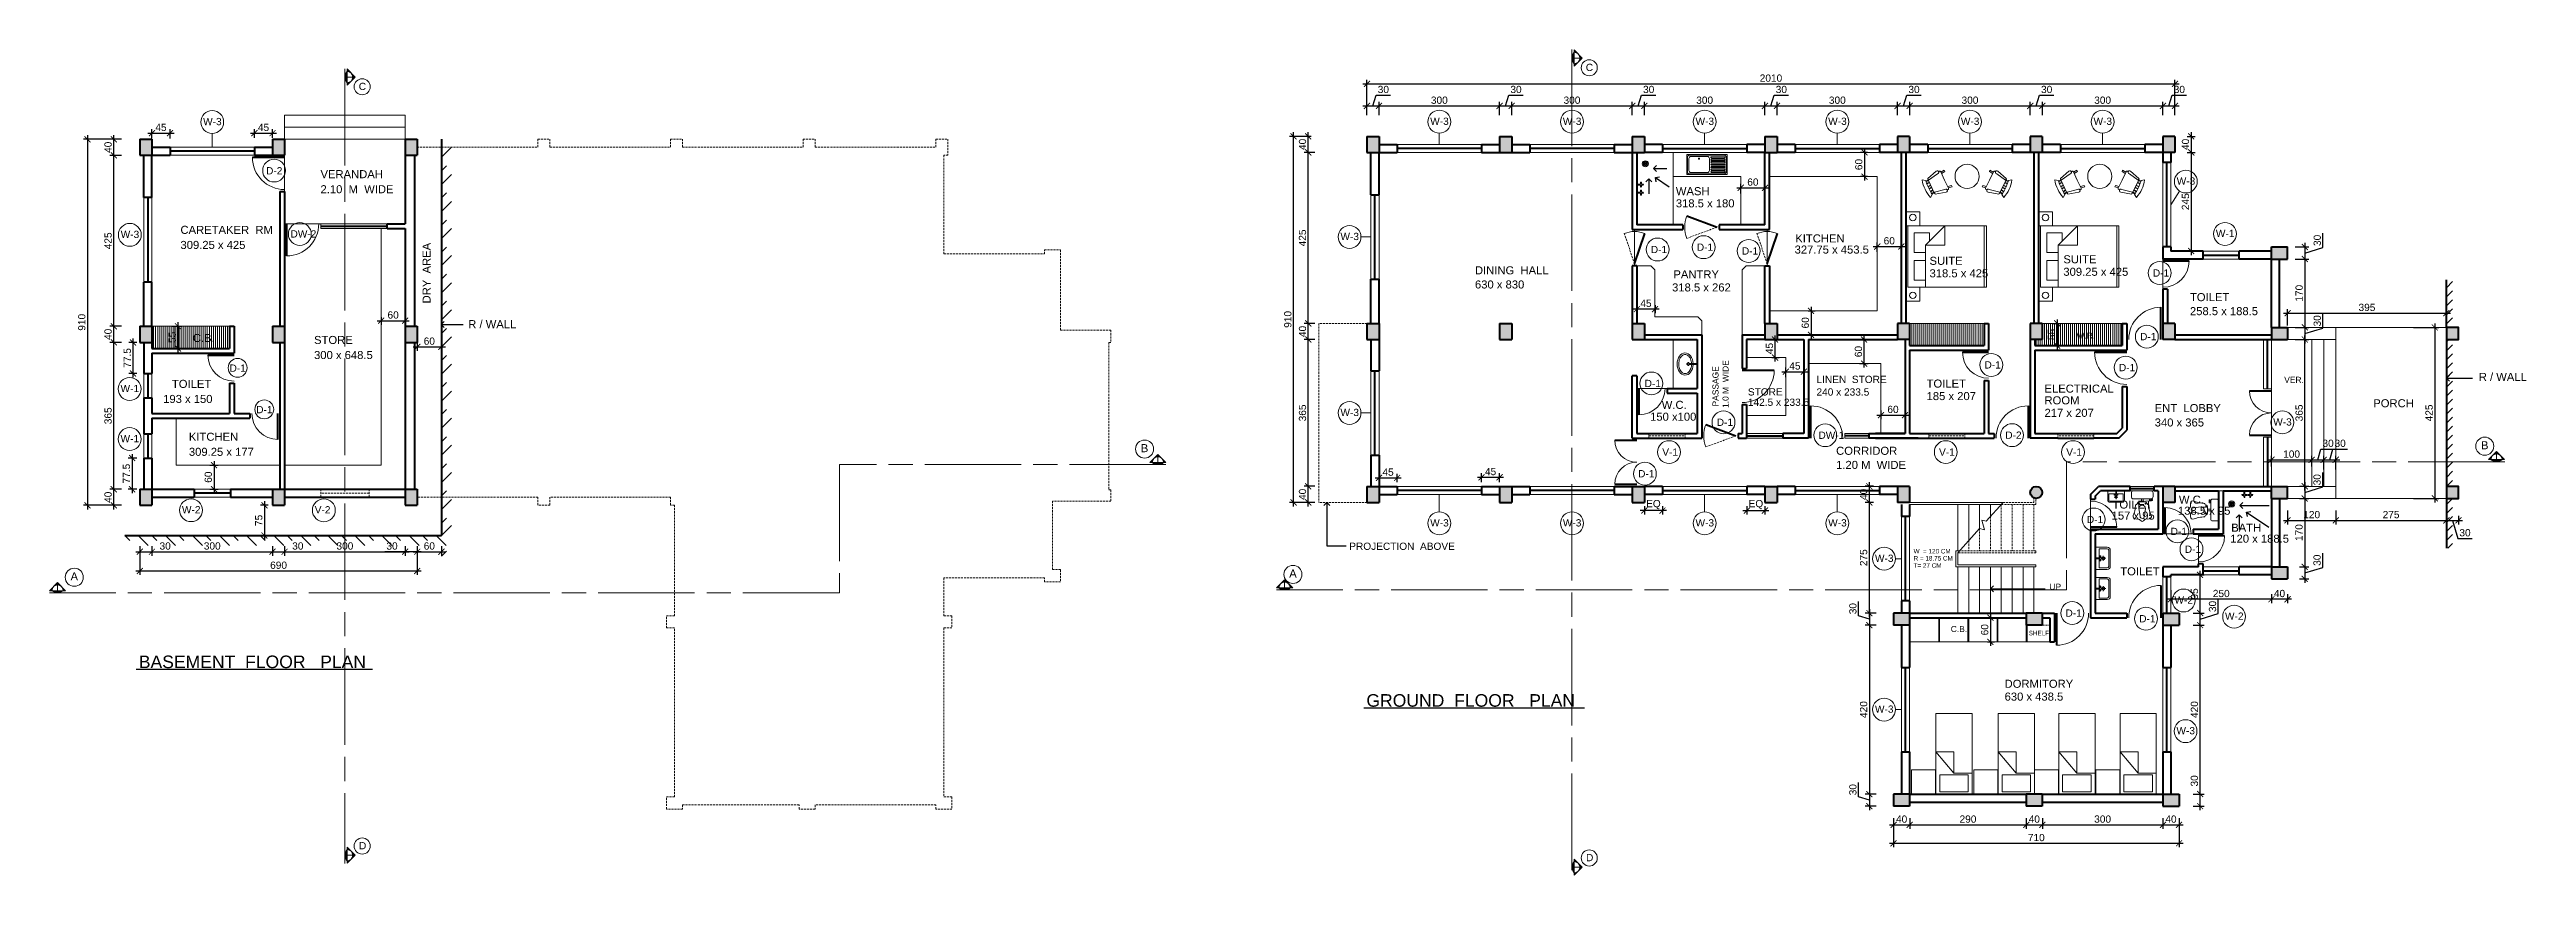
# Model space of a CAD drawing. Header units: millimetres. Extents: x -43527 to -16485, y 19062 to 36467.
# Drawn here: x -34372 to -28210, y 32182 to 34235 of the extents above; entities that cross this region are included whole.
import ezdxf

# ---------------------------------------------------------------- set-up
doc = ezdxf.new("R2010")
doc.units = ezdxf.units.MM
doc.header["$LTSCALE"] = 10
doc.header["$PDMODE"] = 35
doc.linetypes.add('ACAD_ISO08W100', pattern=[36, 24, -3, 6, -3])
doc.linetypes.add('DASHED', pattern=[0.75, 0.5, -0.25])
for name, color, linetype, lineweight in [('DIM', 220, 'Continuous', 25), ('door', 30, 'Continuous', 15), ('elevation', 2, 'Continuous', 20), ('fur', 13, 'Continuous', 13), ('projection', 181, 'DASHED', 13), ('SEC.', 140, 'Continuous', 40), ('SEC.  LINE', 20, 'ACAD_ISO08W100', 13), ('TEXT', 6, 'Continuous', 25), ('THI.', 5, 'Continuous', 60), ('THIN', 241, 'Continuous', 5), ('THIN-2', 54, 'Continuous', 9), ('WALL', 4, 'Continuous', 40)]:
    doc.layers.add(name, color=color, linetype=linetype, lineweight=lineweight)
doc.styles.get("Standard").update_dxf_attribs({"font": 'arial.ttf', "height": 18})
doc.dimstyles.new('ISO-25', dxfattribs={"dimtxt": 2.5, "dimasz": 15, "dimexe": 10, "dimexo": 30, "dimgap": 5, "dimtad": 1, "dimdsep": 46, "dimtxsty": 'Standard', "dimblk": 'ARCHTICK', "dimcen": 2.5, "dimdle": 10, "dimadec": 1, "dimazin": 0, "dimtfac": 1, "dimtmove": 0, "dimatfit": 3, "dimldrblk": 'OPEN90', "dimfxl": 1, "dimarcsym": 0})

msp = doc.modelspace()

# ---------------------------------------------------------------- texts
at = {"layer": 'elevation'}
for s, height, p in [('W-3', 18, (-33989.512, 34047.387)), ('W-3', 18, (-30937.099, 34048.155)), ('W-3', 18, (-30607.099, 34048.155)), ('W-3', 18, (-30277.099, 34048.155)), ('W-3', 18, (-29947.099, 34048.155)), ('W-3', 18, (-29617.099, 34048.155)), ('W-3', 18, (-29287.099, 34048.155)), ('D-2', 18, (-33832.846, 33925.008)), ('W-3', 18, (-29080.139, 33899.449)), ('W-3', 18, (-34194.507, 33766.901)), ('DW-2', 18, (-33772.052, 33768.102)), ('W-3', 18, (-31160.411, 33761.77)), ('W-1', 18, (-28982.73, 33769.296)), ('D-1', 18, (-30388.292, 33729.254)), ('D-1', 18, (-30273.817, 33735.087)), ('D-1', 18, (-30161.678, 33725.754)), ('D-1', 18, (-29139.472, 33670.94)), ('W.R.', 15, (-29329.429, 33516.671)), ('D-1', 18, (-29171.282, 33512.802)), ('D-1', 18, (-29558.205, 33442.486)), ('W-1', 18, (-34194.95, 33383.908)), ('D-1', 18, (-33923.644, 33434.466)), ('D-1', 18, (-30403.636, 33396.375)), ('D-1', 18, (-29223.847, 33435.811)), ('D-1', 18, (-33857.355, 33331.272)), ('W-3', 18, (-31160.411, 33324.27)), ('W-1', 18, (-34194.95, 33259.181)), ('D-1', 18, (-30224.323, 33299.86)), ('DW-1', 18, (-29971.319, 33267.66)), ('D-2', 18, (-29506.531, 33267.829)), ('W-3', 18, (-28840.1, 33300.643)), ('V-1', 18, (-30359.789, 33225.681)), ('V-1', 18, (-29671.419, 33225.681)), ('V-1', 18, (-29354.925, 33225.681)), ('D-1', 18, (-30419.875, 33172.004)), ('W-2', 18, (-34042.141, 33082.39)), ('V-2', 18, (-33711.827, 33082.298)), ('W-3', 18, (-30937.099, 33049.853)), ('W-3', 18, (-30607.099, 33049.853)), ('W-3', 18, (-30277.099, 33049.853)), ('W-3', 18, (-29947.099, 33049.853)), ('D-1', 18, (-29303.558, 33058.232)), ('D-1', 18, (-29095.166, 33028.568)), ('W-3', 18, (-29830.711, 32961.77)), ('D-1', 18, (-29060.122, 32984.239)), ('D-1', 18, (-29356.823, 32825.59)), ('W-2', 18, (-29085.699, 32857.965)), ('D-1', 18, (-29173.429, 32811.591)), ('W-2', 18, (-28959.991, 32817.908)), ('W-3', 18, (-29830.711, 32586.77)), ('W-3', 18, (-29080.819, 32533.222))]:
    msp.add_text(s, height=height, dxfattribs=at).set_placement(p)
at = {"layer": 'TEXT'}
for s, height, p in [('C', 18, (-30550.045, 34182.016)), ('C', 18, (-33602.396, 34134.724)), ('VERANDAH', 20, (-33697.485, 33915.608)), ('2.10  M  WIDE', 20, (-33697.485, 33878.16)), ('WASH', 20, (-30326.067, 33873.287)), ('318.5 x 180', 20, (-30326.067, 33843.103)), ('CARETAKER  RM', 20, (-34045.818, 33777.162)), ('KITCHEN', 20, (-30028.963, 33755.924)), ('309.25 x 425', 20, (-34045.818, 33739.714)), ('327.75 x 453.5', 20, (-30030.609, 33728.209)), ('SUITE', 20, (-29695.014, 33700.247)), ('SUITE', 20, (-29362.087, 33704.014)), ('630 x 830', 20, (-30825.755, 33641.427)), ('DINING  HALL', 20, (-30825.755, 33676.529)), ('318.5 x 262', 20, (-30335.43, 33634.065)), ('PANTRY', 20, (-30332.154, 33666.589)), ('318.5 x 425', 20, (-29695.014, 33669.194)), ('309.25 x 425', 20, (-29362.087, 33672.961)), ('TOILET', 20, (-29047.2, 33609.908)), ('258.5 x 188.5', 20, (-29047.2, 33575.069)), ('C.B.', 20, (-34015.132, 33508.371)), ('STORE', 20, (-33713.504, 33503.472)), ('R / WALL', 20, (-33329.964, 33542.682)), ('300 x 648.5', 20, (-33713.504, 33466.025)), ('TOILET', 20, (-34067.111, 33394.282)), ('LINEN  STORE', 18, (-29976.197, 33406.49)), ('TOILET', 20, (-29702.315, 33395.024)), ('ELECTRICAL', 20, (-29409.049, 33382.471)), ('VER.', 15, (-28812.706, 33406.825)), ('R / WALL', 20, (-28328.737, 33411.649)), ('193 x 150', 20, (-34088.871, 33356.834)), ('W.C.', 20, (-30361.128, 33342.134)), ('STORE', 18, (-30146.848, 33375.423)), ('142.5 x 233.5', 18, (-30146.848, 33349.653)), ('240 x 233.5', 18, (-29976.197, 33375.134)), ('185 x 207', 20, (-29702.315, 33363.971)), ('217 x 207', 20, (-29409.049, 33322.35)), ('ROOM', 20, (-29409.049, 33353.403)), ('ENT  LOBBY', 20, (-29134.869, 33334.16)), ('PORCH', 20, (-28591.236, 33346.101)), ('KITCHEN', 20, (-34024.913, 33262.878)), ('150 x100', 20, (-30390.071, 33312.715)), ('340 x 365', 20, (-29134.869, 33298.337)), ('309.25 x 177', 20, (-34024.913, 33225.43)), ('B', 20, (-31656.986, 33234.524)), ('CORRIDOR', 20, (-29927.382, 33227.965)), ('1.20 M  WIDE', 20, (-29927.382, 33192.862)), ('B', 20, (-28323.209, 33241.661)), ('157 x 95', 20, (-29242.039, 33066.957)), ('TOILET', 20, (-29239.703, 33094.36)), ('138.5 x 95', 20, (-29077.007, 33079.007)), ('W.C.', 20, (-29074.671, 33106.41)), ('120 x 188.5', 20, (-28946.858, 33009.47)), ('BATH', 20, (-28944.522, 33036.872)), ('PROJECTION  ABOVE', 18, (-31138.467, 32991.643)), ('W  = 120 CM ', 11.25, (-29734.531, 32982.714)), ('R = 18.75 CM', 11.25, (-29734.531, 32965.128)), ('A', 20, (-34319.248, 32915.774)), ('A', 20, (-31287.793, 32922.911)), ('T= 27 CM', 11.25, (-29734.531, 32947.306)), ('UP', 15, (-29396.842, 32892.454)), ('TOILET', 20, (-29220.569, 32928.364)), ('C.B.', 15, (-29642.153, 32787.444)), ('SHELF', 11.25, (-29448.394, 32779.172)), ('BASEMENT  FLOOR   PLAN', 31.25, (-34149.487, 32697.669)), ('DORMITORY', 20, (-29508.301, 32648.824)), ('GROUND  FLOOR   PLAN', 31.25, (-31095.842, 32601.697)), ('630 x 438.5', 20, (-29508.301, 32616.89)), ('D', 18, (-33601.763, 32247.388)), ('D', 18, (-30549.412, 32217.648))]:
    msp.add_text(s, height=height, dxfattribs=at).set_placement(p)
for s, height, p in [('DRY  AREA', 20, (-33423.572, 33604.28)), ('1.0 M  WIDE', 15, (-30194.963, 33344.404)), ('PASSAGE', 15, (-30219.94, 33348.055))]:
    msp.add_text(s, height=height, rotation=90, dxfattribs=at).set_placement(p)

# ---------------------------------------------------------------- blocks, each defined once
blk = doc.blocks.new('*X7')
at = {"color": 0}
for p, q in [((2900, 2250), (3220, 2250)), ((2900, 2220), (3220, 2220)), ((2900, 2190), (3220, 2190)), ((2900, 2160), (3220, 2160)), ((2900, 2130), (3220, 2130)), ((2900, 2100), (3220, 2100)), ((2900, 2070), (3220, 2070)), ((2900, 2040), (3220, 2040)), ((2900, 2010), (3220, 2010)), ((2900, 1980), (3220, 1980)), ((2900, 1950), (3220, 1950)), ((2900, 1920), (3220, 1920)), ((2900, 1890), (3220, 1890))]:
    blk.add_line(p, q, dxfattribs=at)
blk = doc.blocks.new('sink3')
blk.add_line((114, -441), (433, -441))
blk.add_lwpolyline([(-500, -500), (-500, 0), (500, 0), (500, -500)], close=True)
for points in [[(-450, -20), (430, -20, -0.414214), (480, -70), (480, -430, -0.414214), (430, -480), (-450, -480, -0.414214), (-480, -450), (-480, -50, -0.414214)], [(-400, -450, -0.414214), (-450, -400), (-450, -100, -0.414214), (-400, -50), (10, -50, -0.414214), (60, -100), (60, -400, -0.414214), (10, -450)]]:
    blk.add_lwpolyline(points, format="xyb", close=True)
blk.add_circle((-198, -394), 15)
for centre, radius, start, end in [((114, -67), 15, 90, 270), ((114, -127), 15, 90, 270), ((114, -187), 15, 90, 270), ((114, -247), 15, 90, 270), ((114, -307), 15, 90, 270), ((114, -367), 15, 90, 270), ((113, -427), 14.6, 88.41566, 271.58434), ((433, -67), 15, 270, 90), ((433, -127), 15, 270, 90), ((433, -187), 15, 270, 90), ((433, -247), 15, 270, 90), ((433, -307), 15, 270, 90), ((433, -367), 15, 270, 90), ((434, -427), 14.6, 268.41566, 91.58434)]:
    blk.add_arc(centre, radius, start, end)
blk.add_blockref('*X7', (-2787, -2302))
blk = doc.blocks.new('_ArchTick')
at = {"color": 0, "linetype": 'ByBlock', "const_width": 0.15}
blk.add_lwpolyline([(-0.5, -0.5), (0.5, 0.5)], dxfattribs=at)
blk = doc.blocks.new('*D248')
at = {"layer": 'Defpoints', "color": 0, "transparency": 16777216}
for p in [(-34097.5, 33547.4), (-34097.5, 33492.4), (-34052.1, 33492.4)]:
    blk.add_point(p, dxfattribs=at)
at = {"layer": 'TEXT', "color": 0, "lineweight": -2, "transparency": 16777216}
for p, q in [((-34067.5, 33547.4), (-34042.1, 33547.4)), ((-34052.1, 33557.4), (-34052.1, 33482.4)), ((-34067.5, 33492.4), (-34042.1, 33492.4))]:
    blk.add_line(p, q, dxfattribs=at)
at = {"layer": 'TEXT', "color": 0, "lineweight": -2, "transparency": 16777216, "xscale": 15, "yscale": 15, "zscale": 15}
for p, rotation in [((-34052.1, 33547.4), 90), ((-34052.1, 33492.4), 270)]:
    blk.add_blockref('_ArchTick', p, dxfattribs=dict(at, rotation=rotation))
at = {"layer": 'TEXT', "color": 0, "transparency": 16777216, "insert": (-34066.3, 33519.9), "char_height": 18, "attachment_point": 5, "rotation": 90}
blk.add_mtext('55', dxfattribs=at)
blk = doc.blocks.new('_Open90')
at = {"color": 0, "linetype": 'ByBlock', "lineweight": -2}
for p, q in [((0, 0), (-1, 0)), ((-0.5, 0.5), (0, 0)), ((0, 0), (-0.5, -0.5))]:
    blk.add_line(p, q, dxfattribs=at)
blk = doc.blocks.new('*D249')
at = {"layer": 'Defpoints', "color": 0, "transparency": 16777216}
for p in [(-33456.8, 33547.4), (-33396.8, 33547.4), (-33396.8, 33496.4)]:
    blk.add_point(p, dxfattribs=at)
at = {"layer": 'TEXT', "color": 0, "lineweight": -2, "transparency": 16777216}
for p, q in [((-33466.8, 33496.4), (-33386.8, 33496.4)), ((-33456.8, 33517.4), (-33456.8, 33486.4)), ((-33396.8, 33517.4), (-33396.8, 33486.4))]:
    blk.add_line(p, q, dxfattribs=at)
at = {"layer": 'TEXT', "color": 0, "lineweight": -2, "transparency": 16777216, "xscale": 15, "yscale": 15, "zscale": 15, "rotation": 180}
blk.add_blockref('_ArchTick', (-33456.8, 33496.4), dxfattribs=at)
at = {"layer": 'TEXT', "color": 0, "lineweight": -2, "transparency": 16777216, "xscale": 15, "yscale": 15, "zscale": 15}
blk.add_blockref('_ArchTick', (-33396.8, 33496.4), dxfattribs=at)
at = {"layer": 'TEXT', "color": 0, "transparency": 16777216, "insert": (-33426.8, 33510.5), "char_height": 18, "attachment_point": 5}
blk.add_mtext('60', dxfattribs=at)
blk = doc.blocks.new('*D250')
at = {"layer": 'Defpoints', "color": 0, "transparency": 16777216}
for p in [(-34146.8, 33030.6), (-34116.8, 33030.6), (-34116.8, 32987)]:
    blk.add_point(p, dxfattribs=at)
at = {"layer": 'TEXT', "color": 0, "lineweight": -2, "transparency": 16777216}
for p, q in [((-34156.8, 32987), (-34116.8, 32987)), ((-34146.8, 33000.6), (-34146.8, 32977)), ((-34116.8, 33000.6), (-34116.8, 32977)), ((-34116.8, 32987), (-34066.1, 32987))]:
    blk.add_line(p, q, dxfattribs=at)
at = {"layer": 'TEXT', "color": 0, "lineweight": -2, "transparency": 16777216, "xscale": 15, "yscale": 15, "zscale": 15, "rotation": 180}
blk.add_blockref('_ArchTick', (-34146.8, 32987), dxfattribs=at)
at = {"layer": 'TEXT', "color": 0, "lineweight": -2, "transparency": 16777216, "xscale": 15, "yscale": 15, "zscale": 15}
blk.add_blockref('_ArchTick', (-34116.8, 32987), dxfattribs=at)
at = {"layer": 'TEXT', "color": 0, "transparency": 16777216, "insert": (-34083.9, 33001.2), "char_height": 18, "attachment_point": 5}
blk.add_mtext('30', dxfattribs=at)
blk = doc.blocks.new('*D251')
at = {"layer": 'Defpoints', "color": 0, "transparency": 16777216}
for p in [(-34116.8, 33030.6), (-33816.8, 33030.6), (-33816.8, 32987)]:
    blk.add_point(p, dxfattribs=at)
at = {"layer": 'TEXT', "color": 0, "lineweight": -2, "transparency": 16777216}
for p, q in [((-34126.8, 32987), (-33806.8, 32987)), ((-34116.8, 33000.6), (-34116.8, 32977)), ((-33816.8, 33000.6), (-33816.8, 32977))]:
    blk.add_line(p, q, dxfattribs=at)
at = {"layer": 'TEXT', "color": 0, "lineweight": -2, "transparency": 16777216, "xscale": 15, "yscale": 15, "zscale": 15, "rotation": 180}
blk.add_blockref('_ArchTick', (-34116.8, 32987), dxfattribs=at)
at = {"layer": 'TEXT', "color": 0, "lineweight": -2, "transparency": 16777216, "xscale": 15, "yscale": 15, "zscale": 15}
blk.add_blockref('_ArchTick', (-33816.8, 32987), dxfattribs=at)
at = {"layer": 'TEXT', "color": 0, "transparency": 16777216, "insert": (-33966.8, 33001.2), "char_height": 18, "attachment_point": 5}
blk.add_mtext('300', dxfattribs=at)
blk = doc.blocks.new('*D252')
at = {"layer": 'Defpoints', "color": 0, "transparency": 16777216}
for p in [(-33816.8, 33030.6), (-33786.8, 33030.6), (-33786.8, 32987)]:
    blk.add_point(p, dxfattribs=at)
at = {"layer": 'TEXT', "color": 0, "lineweight": -2, "transparency": 16777216}
for p, q in [((-33826.8, 32987), (-33786.8, 32987)), ((-33816.8, 33000.6), (-33816.8, 32977)), ((-33786.8, 33000.6), (-33786.8, 32977)), ((-33786.8, 32987), (-33736.1, 32987))]:
    blk.add_line(p, q, dxfattribs=at)
at = {"layer": 'TEXT', "color": 0, "lineweight": -2, "transparency": 16777216, "xscale": 15, "yscale": 15, "zscale": 15, "rotation": 180}
blk.add_blockref('_ArchTick', (-33816.8, 32987), dxfattribs=at)
at = {"layer": 'TEXT', "color": 0, "lineweight": -2, "transparency": 16777216, "xscale": 15, "yscale": 15, "zscale": 15}
blk.add_blockref('_ArchTick', (-33786.8, 32987), dxfattribs=at)
at = {"layer": 'TEXT', "color": 0, "transparency": 16777216, "insert": (-33753.9, 33001.2), "char_height": 18, "attachment_point": 5}
blk.add_mtext('30', dxfattribs=at)
blk = doc.blocks.new('*D253')
at = {"layer": 'Defpoints', "color": 0, "transparency": 16777216}
for p in [(-33786.8, 33030.6), (-33486.8, 33030.6), (-33486.8, 32987)]:
    blk.add_point(p, dxfattribs=at)
at = {"layer": 'TEXT', "color": 0, "lineweight": -2, "transparency": 16777216}
for p, q in [((-33796.8, 32987), (-33476.8, 32987)), ((-33786.8, 33000.6), (-33786.8, 32977)), ((-33486.8, 33000.6), (-33486.8, 32977))]:
    blk.add_line(p, q, dxfattribs=at)
at = {"layer": 'TEXT', "color": 0, "lineweight": -2, "transparency": 16777216, "xscale": 15, "yscale": 15, "zscale": 15, "rotation": 180}
blk.add_blockref('_ArchTick', (-33786.8, 32987), dxfattribs=at)
at = {"layer": 'TEXT', "color": 0, "lineweight": -2, "transparency": 16777216, "xscale": 15, "yscale": 15, "zscale": 15}
blk.add_blockref('_ArchTick', (-33486.8, 32987), dxfattribs=at)
at = {"layer": 'TEXT', "color": 0, "transparency": 16777216, "insert": (-33636.8, 33001.2), "char_height": 18, "attachment_point": 5}
blk.add_mtext('300', dxfattribs=at)
blk = doc.blocks.new('*D254')
at = {"layer": 'Defpoints', "color": 0, "transparency": 16777216}
for p in [(-33486.8, 33030.6), (-33456.8, 33030.6), (-33486.8, 32987)]:
    blk.add_point(p, dxfattribs=at)
at = {"layer": 'TEXT', "color": 0, "lineweight": -2, "transparency": 16777216}
for p, q in [((-33486.8, 32987), (-33537.5, 32987)), ((-33486.8, 33000.6), (-33486.8, 32977)), ((-33446.8, 32987), (-33486.8, 32987)), ((-33456.8, 33000.6), (-33456.8, 32977))]:
    blk.add_line(p, q, dxfattribs=at)
at = {"layer": 'TEXT', "color": 0, "lineweight": -2, "transparency": 16777216, "xscale": 15, "yscale": 15, "zscale": 15, "rotation": 180}
blk.add_blockref('_ArchTick', (-33486.8, 32987), dxfattribs=at)
at = {"layer": 'TEXT', "color": 0, "lineweight": -2, "transparency": 16777216, "xscale": 15, "yscale": 15, "zscale": 15}
blk.add_blockref('_ArchTick', (-33456.8, 32987), dxfattribs=at)
at = {"layer": 'TEXT', "color": 0, "transparency": 16777216, "insert": (-33519.6, 33001.2), "char_height": 18, "attachment_point": 5}
blk.add_mtext('30', dxfattribs=at)
blk = doc.blocks.new('*D255')
at = {"layer": 'Defpoints', "color": 0, "transparency": 16777216}
for p in [(-33456.8, 33030.6), (-33396.8, 33030.6), (-33396.8, 32987)]:
    blk.add_point(p, dxfattribs=at)
at = {"layer": 'TEXT', "color": 0, "lineweight": -2, "transparency": 16777216}
for p, q in [((-33466.8, 32987), (-33386.8, 32987)), ((-33456.8, 33000.6), (-33456.8, 32977)), ((-33396.8, 33000.6), (-33396.8, 32977))]:
    blk.add_line(p, q, dxfattribs=at)
at = {"layer": 'TEXT', "color": 0, "lineweight": -2, "transparency": 16777216, "xscale": 15, "yscale": 15, "zscale": 15, "rotation": 180}
blk.add_blockref('_ArchTick', (-33456.8, 32987), dxfattribs=at)
at = {"layer": 'TEXT', "color": 0, "lineweight": -2, "transparency": 16777216, "xscale": 15, "yscale": 15, "zscale": 15}
blk.add_blockref('_ArchTick', (-33396.8, 32987), dxfattribs=at)
at = {"layer": 'TEXT', "color": 0, "transparency": 16777216, "insert": (-33426.8, 33001.2), "char_height": 18, "attachment_point": 5}
blk.add_mtext('60', dxfattribs=at)
blk = doc.blocks.new('*D256')
at = {"layer": 'Defpoints', "color": 0, "transparency": 16777216}
for p in [(-34211.7, 33142.4), (-34162.4, 33142.4), (-34162.4, 33102.4)]:
    blk.add_point(p, dxfattribs=at)
at = {"layer": 'TEXT', "color": 0, "lineweight": -2, "transparency": 16777216}
for p, q in [((-34211.7, 33092.4), (-34211.7, 33152.4)), ((-34192.4, 33142.4), (-34221.7, 33142.4)), ((-34192.4, 33102.4), (-34221.7, 33102.4))]:
    blk.add_line(p, q, dxfattribs=at)
at = {"layer": 'TEXT', "color": 0, "lineweight": -2, "transparency": 16777216, "xscale": 15, "yscale": 15, "zscale": 15}
for p, rotation in [((-34211.7, 33142.4), 90), ((-34211.7, 33102.4), 270)]:
    blk.add_blockref('_ArchTick', p, dxfattribs=dict(at, rotation=rotation))
at = {"layer": 'TEXT', "color": 0, "transparency": 16777216, "insert": (-34225.9, 33122.4), "char_height": 18, "attachment_point": 5, "rotation": 90}
blk.add_mtext('40', dxfattribs=at)
blk = doc.blocks.new('*D257')
at = {"layer": 'Defpoints', "color": 0, "transparency": 16777216}
for p in [(-34211.7, 33507.4), (-34162.4, 33507.4), (-34162.4, 33142.4)]:
    blk.add_point(p, dxfattribs=at)
at = {"layer": 'TEXT', "color": 0, "lineweight": -2, "transparency": 16777216}
for p, q in [((-34192.4, 33507.4), (-34221.7, 33507.4)), ((-34211.7, 33132.4), (-34211.7, 33517.4)), ((-34192.4, 33142.4), (-34221.7, 33142.4))]:
    blk.add_line(p, q, dxfattribs=at)
at = {"layer": 'TEXT', "color": 0, "lineweight": -2, "transparency": 16777216, "xscale": 15, "yscale": 15, "zscale": 15}
for p, rotation in [((-34211.7, 33507.4), 90), ((-34211.7, 33142.4), 270)]:
    blk.add_blockref('_ArchTick', p, dxfattribs=dict(at, rotation=rotation))
at = {"layer": 'TEXT', "color": 0, "transparency": 16777216, "insert": (-34225.9, 33324.9), "char_height": 18, "attachment_point": 5, "rotation": 90}
blk.add_mtext('365', dxfattribs=at)
blk = doc.blocks.new('*D258')
at = {"layer": 'Defpoints', "color": 0, "transparency": 16777216}
for p in [(-34211.7, 33547.4), (-34162.4, 33547.4), (-34162.4, 33507.4)]:
    blk.add_point(p, dxfattribs=at)
at = {"layer": 'TEXT', "color": 0, "lineweight": -2, "transparency": 16777216}
for p, q in [((-34192.4, 33547.4), (-34221.7, 33547.4)), ((-34211.7, 33497.4), (-34211.7, 33557.4)), ((-34192.4, 33507.4), (-34221.7, 33507.4))]:
    blk.add_line(p, q, dxfattribs=at)
at = {"layer": 'TEXT', "color": 0, "lineweight": -2, "transparency": 16777216, "xscale": 15, "yscale": 15, "zscale": 15}
for p, rotation in [((-34211.7, 33547.4), 90), ((-34211.7, 33507.4), 270)]:
    blk.add_blockref('_ArchTick', p, dxfattribs=dict(at, rotation=rotation))
at = {"layer": 'TEXT', "color": 0, "transparency": 16777216, "insert": (-34225.9, 33527.4), "char_height": 18, "attachment_point": 5, "rotation": 90}
blk.add_mtext('40', dxfattribs=at)
blk = doc.blocks.new('*D259')
at = {"layer": 'Defpoints', "color": 0, "transparency": 16777216}
for p in [(-34211.7, 33972.4), (-34162.4, 33972.4), (-34162.4, 33547.4)]:
    blk.add_point(p, dxfattribs=at)
at = {"layer": 'TEXT', "color": 0, "lineweight": -2, "transparency": 16777216}
for p, q in [((-34192.4, 33972.4), (-34221.7, 33972.4)), ((-34211.7, 33537.4), (-34211.7, 33982.4)), ((-34192.4, 33547.4), (-34221.7, 33547.4))]:
    blk.add_line(p, q, dxfattribs=at)
at = {"layer": 'TEXT', "color": 0, "lineweight": -2, "transparency": 16777216, "xscale": 15, "yscale": 15, "zscale": 15}
for p, rotation in [((-34211.7, 33972.4), 90), ((-34211.7, 33547.4), 270)]:
    blk.add_blockref('_ArchTick', p, dxfattribs=dict(at, rotation=rotation))
at = {"layer": 'TEXT', "color": 0, "transparency": 16777216, "insert": (-34225.9, 33759.9), "char_height": 18, "attachment_point": 5, "rotation": 90}
blk.add_mtext('425', dxfattribs=at)
blk = doc.blocks.new('*D260')
at = {"layer": 'Defpoints', "color": 0, "transparency": 16777216}
for p in [(-34211.7, 34012.4), (-34162.4, 34012.4), (-34162.4, 33972.4)]:
    blk.add_point(p, dxfattribs=at)
at = {"layer": 'TEXT', "color": 0, "lineweight": -2, "transparency": 16777216}
for p, q in [((-34192.4, 34012.4), (-34221.7, 34012.4)), ((-34211.7, 33962.4), (-34211.7, 34022.4)), ((-34192.4, 33972.4), (-34221.7, 33972.4))]:
    blk.add_line(p, q, dxfattribs=at)
at = {"layer": 'TEXT', "color": 0, "lineweight": -2, "transparency": 16777216, "xscale": 15, "yscale": 15, "zscale": 15}
for p, rotation in [((-34211.7, 34012.4), 90), ((-34211.7, 33972.4), 270)]:
    blk.add_blockref('_ArchTick', p, dxfattribs=dict(at, rotation=rotation))
at = {"layer": 'TEXT', "color": 0, "transparency": 16777216, "insert": (-34225.9, 33992.4), "char_height": 18, "attachment_point": 5, "rotation": 90}
blk.add_mtext('40', dxfattribs=at)
blk = doc.blocks.new('*D261')
at = {"layer": 'Defpoints', "color": 0, "transparency": 16777216}
for p in [(-34184.4, 34012.4), (-34277.1, 33102.4), (-34184.4, 33102.4)]:
    blk.add_point(p, dxfattribs=at)
at = {"layer": 'TEXT', "color": 0, "lineweight": -2, "transparency": 16777216}
for p, q in [((-34214.4, 34012.4), (-34287.1, 34012.4)), ((-34277.1, 34022.4), (-34277.1, 33092.4)), ((-34214.4, 33102.4), (-34287.1, 33102.4))]:
    blk.add_line(p, q, dxfattribs=at)
at = {"layer": 'TEXT', "color": 0, "lineweight": -2, "transparency": 16777216, "xscale": 15, "yscale": 15, "zscale": 15}
for p, rotation in [((-34277.1, 34012.4), 90), ((-34277.1, 33102.4), 270)]:
    blk.add_blockref('_ArchTick', p, dxfattribs=dict(at, rotation=rotation))
at = {"layer": 'TEXT', "color": 0, "transparency": 16777216, "insert": (-34291.3, 33557.4), "char_height": 18, "attachment_point": 5, "rotation": 90}
blk.add_mtext('910', dxfattribs=at)
blk = doc.blocks.new('*D262')
at = {"layer": 'Defpoints', "color": 0, "transparency": 16777216}
for p in [(-34146.8, 33030.6), (-33456.8, 33030.6), (-33456.8, 32939.2)]:
    blk.add_point(p, dxfattribs=at)
at = {"layer": 'TEXT', "color": 0, "lineweight": -2, "transparency": 16777216}
for p, q in [((-34146.8, 33000.6), (-34146.8, 32929.2)), ((-33456.8, 33000.6), (-33456.8, 32929.2)), ((-34156.8, 32939.2), (-33446.8, 32939.2))]:
    blk.add_line(p, q, dxfattribs=at)
at = {"layer": 'TEXT', "color": 0, "lineweight": -2, "transparency": 16777216, "xscale": 15, "yscale": 15, "zscale": 15, "rotation": 180}
blk.add_blockref('_ArchTick', (-34146.8, 32939.2), dxfattribs=at)
at = {"layer": 'TEXT', "color": 0, "lineweight": -2, "transparency": 16777216, "xscale": 15, "yscale": 15, "zscale": 15}
blk.add_blockref('_ArchTick', (-33456.8, 32939.2), dxfattribs=at)
at = {"layer": 'TEXT', "color": 0, "transparency": 16777216, "insert": (-33801.8, 32953.4), "char_height": 18, "attachment_point": 5}
blk.add_mtext('690', dxfattribs=at)
blk = doc.blocks.new('*D269')
at = {"layer": 'Defpoints', "color": 0, "transparency": 16777216}
for p in [(-30764.4, 34095.2), (-31064.4, 34041.9), (-30764.4, 34041.9)]:
    blk.add_point(p, dxfattribs=at)
at = {"layer": 'TEXT', "color": 0, "lineweight": -2, "transparency": 16777216}
for p, q in [((-31074.4, 34095.2), (-30754.4, 34095.2)), ((-31064.4, 34071.9), (-31064.4, 34105.2)), ((-30764.4, 34071.9), (-30764.4, 34105.2))]:
    blk.add_line(p, q, dxfattribs=at)
at = {"layer": 'TEXT', "color": 0, "lineweight": -2, "transparency": 16777216, "xscale": 15, "yscale": 15, "zscale": 15, "rotation": 180}
blk.add_blockref('_ArchTick', (-31064.4, 34095.2), dxfattribs=at)
at = {"layer": 'TEXT', "color": 0, "lineweight": -2, "transparency": 16777216, "xscale": 15, "yscale": 15, "zscale": 15}
blk.add_blockref('_ArchTick', (-30764.4, 34095.2), dxfattribs=at)
at = {"layer": 'TEXT', "color": 0, "transparency": 16777216, "insert": (-30914.4, 34109.4), "char_height": 18, "attachment_point": 5}
blk.add_mtext('300', dxfattribs=at)
blk = doc.blocks.new('*D265')
at = {"layer": 'Defpoints', "color": 0, "transparency": 16777216}
for p in [(-29084.4, 34150.1), (-31094.4, 34057.8), (-29084.4, 34057.8)]:
    blk.add_point(p, dxfattribs=at)
at = {"layer": 'TEXT', "color": 0, "lineweight": -2, "transparency": 16777216}
for p, q in [((-31104.4, 34150.1), (-29074.4, 34150.1)), ((-31094.4, 34087.8), (-31094.4, 34160.1)), ((-29084.4, 34087.8), (-29084.4, 34160.1))]:
    blk.add_line(p, q, dxfattribs=at)
at = {"layer": 'TEXT', "color": 0, "lineweight": -2, "transparency": 16777216, "xscale": 15, "yscale": 15, "zscale": 15, "rotation": 180}
blk.add_blockref('_ArchTick', (-31094.4, 34150.1), dxfattribs=at)
at = {"layer": 'TEXT', "color": 0, "lineweight": -2, "transparency": 16777216, "xscale": 15, "yscale": 15, "zscale": 15}
blk.add_blockref('_ArchTick', (-29084.4, 34150.1), dxfattribs=at)
at = {"layer": 'TEXT', "color": 0, "transparency": 16777216, "insert": (-30089.4, 34164.3), "char_height": 18, "attachment_point": 5}
blk.add_mtext('2010', dxfattribs=at)
blk = doc.blocks.new('*D267')
at = {"layer": 'Defpoints', "color": 0, "transparency": 16777216}
for p in [(-31277, 34019.6), (-31203.1, 34019.6), (-31203.1, 33109.6)]:
    blk.add_point(p, dxfattribs=at)
at = {"layer": 'TEXT', "color": 0, "lineweight": -2, "transparency": 16777216}
for p, q in [((-31233.1, 34019.6), (-31287, 34019.6)), ((-31277, 33099.6), (-31277, 34029.6)), ((-31233.1, 33109.6), (-31287, 33109.6))]:
    blk.add_line(p, q, dxfattribs=at)
at = {"layer": 'TEXT', "color": 0, "lineweight": -2, "transparency": 16777216, "xscale": 15, "yscale": 15, "zscale": 15}
for p, rotation in [((-31277, 34019.6), 90), ((-31277, 33109.6), 270)]:
    blk.add_blockref('_ArchTick', p, dxfattribs=dict(at, rotation=rotation))
at = {"layer": 'TEXT', "color": 0, "transparency": 16777216, "insert": (-31291.2, 33564.6), "char_height": 18, "attachment_point": 5, "rotation": 90}
blk.add_mtext('910', dxfattribs=at)
blk = doc.blocks.new('*D268')
at = {"layer": 'Defpoints', "color": 0, "transparency": 16777216}
for p in [(-31064.4, 34095.2), (-31094.4, 34041.9), (-31064.4, 34041.9)]:
    blk.add_point(p, dxfattribs=at)
at = {"layer": 'TEXT', "color": 0, "lineweight": -2, "transparency": 16777216}
for p, q in [((-31104.4, 34095.2), (-31054.4, 34095.2)), ((-31094.4, 34071.9), (-31094.4, 34105.2)), ((-31079.4, 34095.2), (-31071.4, 34121.9)), ((-31071.4, 34121.9), (-31035.7, 34121.9)), ((-31064.4, 34071.9), (-31064.4, 34105.2))]:
    blk.add_line(p, q, dxfattribs=at)
at = {"layer": 'TEXT', "color": 0, "lineweight": -2, "transparency": 16777216, "xscale": 15, "yscale": 15, "zscale": 15, "rotation": 180}
blk.add_blockref('_ArchTick', (-31094.4, 34095.2), dxfattribs=at)
at = {"layer": 'TEXT', "color": 0, "lineweight": -2, "transparency": 16777216, "xscale": 15, "yscale": 15, "zscale": 15}
blk.add_blockref('_ArchTick', (-31064.4, 34095.2), dxfattribs=at)
at = {"layer": 'TEXT', "color": 0, "transparency": 16777216, "insert": (-31053.6, 34136.1), "char_height": 18, "attachment_point": 5}
blk.add_mtext('30', dxfattribs=at)
blk = doc.blocks.new('*D266')
at = {"layer": 'Defpoints', "color": 0, "transparency": 16777216}
for p in [(-31240.5, 34019.6), (-31203.1, 34019.6), (-31203.1, 33979.6)]:
    blk.add_point(p, dxfattribs=at)
at = {"layer": 'TEXT', "color": 0, "lineweight": -2, "transparency": 16777216}
for p, q in [((-31233.1, 34019.6), (-31250.5, 34019.6)), ((-31240.5, 33969.6), (-31240.5, 34029.6)), ((-31233.1, 33979.6), (-31250.5, 33979.6))]:
    blk.add_line(p, q, dxfattribs=at)
at = {"layer": 'TEXT', "color": 0, "lineweight": -2, "transparency": 16777216, "xscale": 15, "yscale": 15, "zscale": 15}
for p, rotation in [((-31240.5, 34019.6), 90), ((-31240.5, 33979.6), 270)]:
    blk.add_blockref('_ArchTick', p, dxfattribs=dict(at, rotation=rotation))
at = {"layer": 'TEXT', "color": 0, "transparency": 16777216, "insert": (-31254.7, 33999.6), "char_height": 18, "attachment_point": 5, "rotation": 90}
blk.add_mtext('40', dxfattribs=at)
blk = doc.blocks.new('*D301')
at = {"layer": 'Defpoints', "color": 0, "transparency": 16777216}
for p in [(-29797.5, 32804.6), (-29844.7, 32384.6), (-29797.5, 32384.6)]:
    blk.add_point(p, dxfattribs=at)
at = {"layer": 'TEXT', "color": 0, "lineweight": -2, "transparency": 16777216}
for p, q in [((-29827.5, 32804.6), (-29854.7, 32804.6)), ((-29844.7, 32814.6), (-29844.7, 32374.6)), ((-29827.5, 32384.6), (-29854.7, 32384.6))]:
    blk.add_line(p, q, dxfattribs=at)
at = {"layer": 'TEXT', "color": 0, "lineweight": -2, "transparency": 16777216, "xscale": 15, "yscale": 15, "zscale": 15}
for p, rotation in [((-29844.7, 32804.6), 90), ((-29844.7, 32384.6), 270)]:
    blk.add_blockref('_ArchTick', p, dxfattribs=dict(at, rotation=rotation))
at = {"layer": 'TEXT', "color": 0, "transparency": 16777216, "insert": (-29858.9, 32594.6), "char_height": 18, "attachment_point": 5, "rotation": 90}
blk.add_mtext('420', dxfattribs=at)
blk = doc.blocks.new('*D282')
at = {"layer": 'Defpoints', "color": 0, "transparency": 16777216}
for p in [(-29069.1, 32804.6), (-29021.9, 32804.6), (-29069.1, 32384.6)]:
    blk.add_point(p, dxfattribs=at)
at = {"layer": 'TEXT', "color": 0, "lineweight": -2, "transparency": 16777216}
for p, q in [((-29039.1, 32804.6), (-29011.9, 32804.6)), ((-29021.9, 32374.6), (-29021.9, 32814.6)), ((-29039.1, 32384.6), (-29011.9, 32384.6))]:
    blk.add_line(p, q, dxfattribs=at)
at = {"layer": 'TEXT', "color": 0, "lineweight": -2, "transparency": 16777216, "xscale": 15, "yscale": 15, "zscale": 15}
for p, rotation in [((-29021.9, 32804.6), 90), ((-29021.9, 32384.6), 270)]:
    blk.add_blockref('_ArchTick', p, dxfattribs=dict(at, rotation=rotation))
at = {"layer": 'TEXT', "color": 0, "transparency": 16777216, "insert": (-29036, 32594.6), "char_height": 18, "attachment_point": 5, "rotation": 90}
blk.add_mtext('420', dxfattribs=at)
blk = doc.blocks.new('*D298')
at = {"layer": 'Defpoints', "color": 0, "transparency": 16777216}
for p in [(-29744.4, 32354.6), (-29454.4, 32354.6), (-29454.4, 32308.1)]:
    blk.add_point(p, dxfattribs=at)
at = {"layer": 'TEXT', "color": 0, "lineweight": -2, "transparency": 16777216}
for p, q in [((-29754.4, 32308.1), (-29444.4, 32308.1)), ((-29744.4, 32324.6), (-29744.4, 32298.1)), ((-29454.4, 32324.6), (-29454.4, 32298.1))]:
    blk.add_line(p, q, dxfattribs=at)
at = {"layer": 'TEXT', "color": 0, "lineweight": -2, "transparency": 16777216, "xscale": 15, "yscale": 15, "zscale": 15, "rotation": 180}
blk.add_blockref('_ArchTick', (-29744.4, 32308.1), dxfattribs=at)
at = {"layer": 'TEXT', "color": 0, "lineweight": -2, "transparency": 16777216, "xscale": 15, "yscale": 15, "zscale": 15}
blk.add_blockref('_ArchTick', (-29454.4, 32308.1), dxfattribs=at)
at = {"layer": 'TEXT', "color": 0, "transparency": 16777216, "insert": (-29599.4, 32322.3), "char_height": 18, "attachment_point": 5}
blk.add_mtext('290', dxfattribs=at)
blk = doc.blocks.new('*D279')
at = {"layer": 'Defpoints', "color": 0, "transparency": 16777216}
for p in [(-29784.4, 32354.6), (-29074.4, 32354.6), (-29074.4, 32262.2)]:
    blk.add_point(p, dxfattribs=at)
at = {"layer": 'TEXT', "color": 0, "lineweight": -2, "transparency": 16777216}
for p, q in [((-29784.4, 32324.6), (-29784.4, 32252.2)), ((-29074.4, 32324.6), (-29074.4, 32252.2)), ((-29794.4, 32262.2), (-29064.4, 32262.2))]:
    blk.add_line(p, q, dxfattribs=at)
at = {"layer": 'TEXT', "color": 0, "lineweight": -2, "transparency": 16777216, "xscale": 15, "yscale": 15, "zscale": 15, "rotation": 180}
blk.add_blockref('_ArchTick', (-29784.4, 32262.2), dxfattribs=at)
at = {"layer": 'TEXT', "color": 0, "lineweight": -2, "transparency": 16777216, "xscale": 15, "yscale": 15, "zscale": 15}
blk.add_blockref('_ArchTick', (-29074.4, 32262.2), dxfattribs=at)
at = {"layer": 'TEXT', "color": 0, "transparency": 16777216, "insert": (-29429.4, 32276.4), "char_height": 18, "attachment_point": 5}
blk.add_mtext('710', dxfattribs=at)
blk = doc.blocks.new('*D300')
at = {"layer": 'Defpoints', "color": 0, "transparency": 16777216}
for p in [(-29844.7, 32354.6), (-29797.5, 32384.6), (-29797.5, 32354.6)]:
    blk.add_point(p, dxfattribs=at)
at = {"layer": 'TEXT', "color": 0, "lineweight": -2, "transparency": 16777216}
for p, q in [((-29871.4, 32377.6), (-29871.4, 32413.3)), ((-29844.7, 32369.6), (-29871.4, 32377.6)), ((-29827.5, 32384.6), (-29854.7, 32384.6)), ((-29827.5, 32354.6), (-29854.7, 32354.6)), ((-29844.7, 32394.6), (-29844.7, 32344.6))]:
    blk.add_line(p, q, dxfattribs=at)
at = {"layer": 'TEXT', "color": 0, "lineweight": -2, "transparency": 16777216, "xscale": 15, "yscale": 15, "zscale": 15}
for p, rotation in [((-29844.7, 32384.6), 90), ((-29844.7, 32354.6), 270)]:
    blk.add_blockref('_ArchTick', p, dxfattribs=dict(at, rotation=rotation))
at = {"layer": 'TEXT', "color": 0, "transparency": 16777216, "insert": (-29885.6, 32395.5), "char_height": 18, "attachment_point": 5, "rotation": 90}
blk.add_mtext('30', dxfattribs=at)
blk = doc.blocks.new('*D299')
at = {"layer": 'Defpoints', "color": 0, "transparency": 16777216}
for p in [(-29784.4, 32354.6), (-29744.4, 32354.6), (-29744.4, 32308.1)]:
    blk.add_point(p, dxfattribs=at)
at = {"layer": 'TEXT', "color": 0, "lineweight": -2, "transparency": 16777216}
for p, q in [((-29794.4, 32308.1), (-29734.4, 32308.1)), ((-29784.4, 32324.6), (-29784.4, 32298.1)), ((-29744.4, 32324.6), (-29744.4, 32298.1))]:
    blk.add_line(p, q, dxfattribs=at)
at = {"layer": 'TEXT', "color": 0, "lineweight": -2, "transparency": 16777216, "xscale": 15, "yscale": 15, "zscale": 15, "rotation": 180}
blk.add_blockref('_ArchTick', (-29784.4, 32308.1), dxfattribs=at)
at = {"layer": 'TEXT', "color": 0, "lineweight": -2, "transparency": 16777216, "xscale": 15, "yscale": 15, "zscale": 15}
blk.add_blockref('_ArchTick', (-29744.4, 32308.1), dxfattribs=at)
at = {"layer": 'TEXT', "color": 0, "transparency": 16777216, "insert": (-29764.4, 32322.3), "char_height": 18, "attachment_point": 5}
blk.add_mtext('40', dxfattribs=at)
blk = doc.blocks.new('*D297')
at = {"layer": 'Defpoints', "color": 0, "transparency": 16777216}
for p in [(-29454.4, 32354.6), (-29414.4, 32354.6), (-29414.4, 32308.1)]:
    blk.add_point(p, dxfattribs=at)
at = {"layer": 'TEXT', "color": 0, "lineweight": -2, "transparency": 16777216}
for p, q in [((-29464.4, 32308.1), (-29404.4, 32308.1)), ((-29454.4, 32324.6), (-29454.4, 32298.1)), ((-29414.4, 32324.6), (-29414.4, 32298.1))]:
    blk.add_line(p, q, dxfattribs=at)
at = {"layer": 'TEXT', "color": 0, "lineweight": -2, "transparency": 16777216, "xscale": 15, "yscale": 15, "zscale": 15, "rotation": 180}
blk.add_blockref('_ArchTick', (-29454.4, 32308.1), dxfattribs=at)
at = {"layer": 'TEXT', "color": 0, "lineweight": -2, "transparency": 16777216, "xscale": 15, "yscale": 15, "zscale": 15}
blk.add_blockref('_ArchTick', (-29414.4, 32308.1), dxfattribs=at)
at = {"layer": 'TEXT', "color": 0, "transparency": 16777216, "insert": (-29434.4, 32322.3), "char_height": 18, "attachment_point": 5}
blk.add_mtext('40', dxfattribs=at)
blk = doc.blocks.new('*D296')
at = {"layer": 'Defpoints', "color": 0, "transparency": 16777216}
for p in [(-29414.4, 32354.6), (-29114.4, 32354.6), (-29114.4, 32308.1)]:
    blk.add_point(p, dxfattribs=at)
at = {"layer": 'TEXT', "color": 0, "lineweight": -2, "transparency": 16777216}
for p, q in [((-29424.4, 32308.1), (-29104.4, 32308.1)), ((-29414.4, 32324.6), (-29414.4, 32298.1)), ((-29114.4, 32324.6), (-29114.4, 32298.1))]:
    blk.add_line(p, q, dxfattribs=at)
at = {"layer": 'TEXT', "color": 0, "lineweight": -2, "transparency": 16777216, "xscale": 15, "yscale": 15, "zscale": 15, "rotation": 180}
blk.add_blockref('_ArchTick', (-29414.4, 32308.1), dxfattribs=at)
at = {"layer": 'TEXT', "color": 0, "lineweight": -2, "transparency": 16777216, "xscale": 15, "yscale": 15, "zscale": 15}
blk.add_blockref('_ArchTick', (-29114.4, 32308.1), dxfattribs=at)
at = {"layer": 'TEXT', "color": 0, "transparency": 16777216, "insert": (-29264.4, 32322.3), "char_height": 18, "attachment_point": 5}
blk.add_mtext('300', dxfattribs=at)
blk = doc.blocks.new('*D295')
at = {"layer": 'Defpoints', "color": 0, "transparency": 16777216}
for p in [(-29114.4, 32354.6), (-29074.4, 32354.6), (-29074.4, 32308.1)]:
    blk.add_point(p, dxfattribs=at)
at = {"layer": 'TEXT', "color": 0, "lineweight": -2, "transparency": 16777216}
for p, q in [((-29124.4, 32308.1), (-29064.4, 32308.1)), ((-29114.4, 32324.6), (-29114.4, 32298.1)), ((-29074.4, 32324.6), (-29074.4, 32298.1))]:
    blk.add_line(p, q, dxfattribs=at)
at = {"layer": 'TEXT', "color": 0, "lineweight": -2, "transparency": 16777216, "xscale": 15, "yscale": 15, "zscale": 15, "rotation": 180}
blk.add_blockref('_ArchTick', (-29114.4, 32308.1), dxfattribs=at)
at = {"layer": 'TEXT', "color": 0, "lineweight": -2, "transparency": 16777216, "xscale": 15, "yscale": 15, "zscale": 15}
blk.add_blockref('_ArchTick', (-29074.4, 32308.1), dxfattribs=at)
at = {"layer": 'TEXT', "color": 0, "transparency": 16777216, "insert": (-29094.4, 32322.3), "char_height": 18, "attachment_point": 5}
blk.add_mtext('40', dxfattribs=at)
blk = doc.blocks.new('*D283')
at = {"layer": 'Defpoints', "color": 0, "transparency": 16777216}
for p in [(-29069.1, 32384.6), (-29069.1, 32354.6), (-29021.9, 32384.6)]:
    blk.add_point(p, dxfattribs=at)
at = {"layer": 'TEXT', "color": 0, "lineweight": -2, "transparency": 16777216}
for p, q in [((-29021.9, 32384.6), (-29021.9, 32435.3)), ((-29039.1, 32384.6), (-29011.9, 32384.6)), ((-29039.1, 32354.6), (-29011.9, 32354.6)), ((-29021.9, 32344.6), (-29021.9, 32384.6))]:
    blk.add_line(p, q, dxfattribs=at)
at = {"layer": 'TEXT', "color": 0, "lineweight": -2, "transparency": 16777216, "xscale": 15, "yscale": 15, "zscale": 15}
for p, rotation in [((-29021.9, 32384.6), 90), ((-29021.9, 32354.6), 270)]:
    blk.add_blockref('_ArchTick', p, dxfattribs=dict(at, rotation=rotation))
at = {"layer": 'TEXT', "color": 0, "transparency": 16777216, "insert": (-29036.1, 32417.4), "char_height": 18, "attachment_point": 5, "rotation": 90}
blk.add_mtext('30', dxfattribs=at)
blk = doc.blocks.new('BED')
at = {"layer": 'fur'}
for p, q in [((-21049, 22212.3), (-21083.7, 22212.3)), ((-21083.7, 22177.8), (-21083.7, 22212.3)), ((-21054.1, 22024.9), (-21249, 22024.9)), ((-21083.7, 22025), (-21083.7, 21990.4)), ((-21049, 21990.4), (-21083.7, 21990.4))]:
    blk.add_line(p, q, dxfattribs=at)
at = {"layer": 'fur', "lineweight": 20}
for p, q in [((-21049.1, 21990.4), (-21049, 22212.3)), ((-21049, 22177.7), (-21249, 22177.8)), ((-21249, 22177.8), (-21249, 22024.9)), ((-21244, 22024.9), (-21243.9, 22177.8)), ((-21145.5, 22177.8), (-21097.3, 22129.5)), ((-21145.5, 22177.8), (-21145.5, 22129.5)), ((-21145.5, 22129.5), (-21097.3, 22129.5)), ((-21069.3, 22160), (-21107.4, 22160)), ((-21107.4, 22160), (-21107.4, 22139.7)), ((-21097.3, 22129.5), (-21097.3, 22024.9)), ((-21069.3, 22111.5), (-21069.3, 22160)), ((-21054.1, 22177.7), (-21054.1, 22024.9)), ((-21097.3, 22111.5), (-21069.3, 22111.5)), ((-21069.3, 22091.1), (-21097.3, 22091.2)), ((-21069.4, 22042.6), (-21069.3, 22091.1)), ((-21097.3, 22042.7), (-21069.4, 22042.6))]:
    blk.add_line(p, q, dxfattribs=at)
for centre in [(-21066.2, 22198.1), (-21066.2, 22004.6)]:
    blk.add_circle(centre, 8, dxfattribs=at)
blk = doc.blocks.new('*D309')
at = {"layer": 'Defpoints', "color": 0, "transparency": 16777216}
for p in [(-29444.4, 34095.2), (-29744.4, 34041.9), (-29444.4, 34041.9)]:
    blk.add_point(p, dxfattribs=at)
at = {"layer": 'TEXT', "color": 0, "lineweight": -2, "transparency": 16777216}
for p, q in [((-29754.4, 34095.2), (-29434.4, 34095.2)), ((-29744.4, 34071.9), (-29744.4, 34105.2)), ((-29444.4, 34071.9), (-29444.4, 34105.2))]:
    blk.add_line(p, q, dxfattribs=at)
at = {"layer": 'TEXT', "color": 0, "lineweight": -2, "transparency": 16777216, "xscale": 15, "yscale": 15, "zscale": 15, "rotation": 180}
blk.add_blockref('_ArchTick', (-29744.4, 34095.2), dxfattribs=at)
at = {"layer": 'TEXT', "color": 0, "lineweight": -2, "transparency": 16777216, "xscale": 15, "yscale": 15, "zscale": 15}
blk.add_blockref('_ArchTick', (-29444.4, 34095.2), dxfattribs=at)
at = {"layer": 'TEXT', "color": 0, "transparency": 16777216, "insert": (-29594.4, 34109.4), "char_height": 18, "attachment_point": 5}
blk.add_mtext('300', dxfattribs=at)
blk = doc.blocks.new('*D292')
at = {"layer": 'Defpoints', "color": 0, "transparency": 16777216}
for p in [(-29580.7, 32823.1), (-29580.7, 32763.1), (-29543.6, 32763.1)]:
    blk.add_point(p, dxfattribs=at)
at = {"layer": 'TEXT', "color": 0, "lineweight": -2, "transparency": 16777216}
for p, q in [((-29550.7, 32823.1), (-29533.6, 32823.1)), ((-29543.6, 32833.1), (-29543.6, 32753.1)), ((-29550.7, 32763.1), (-29533.6, 32763.1))]:
    blk.add_line(p, q, dxfattribs=at)
at = {"layer": 'TEXT', "color": 0, "lineweight": -2, "transparency": 16777216, "xscale": 15, "yscale": 15, "zscale": 15}
for p, rotation in [((-29543.6, 32823.1), 90), ((-29543.6, 32763.1), 270)]:
    blk.add_blockref('_ArchTick', p, dxfattribs=dict(at, rotation=rotation))
at = {"layer": 'TEXT', "color": 0, "transparency": 16777216, "insert": (-29557.8, 32793.1), "char_height": 18, "attachment_point": 5, "rotation": 90}
blk.add_mtext('60', dxfattribs=at)
blk = doc.blocks.new('*D302')
at = {"layer": 'Defpoints', "color": 0, "transparency": 16777216}
for p in [(-29844.7, 32804.6), (-29797.5, 32834.6), (-29797.5, 32804.6)]:
    blk.add_point(p, dxfattribs=at)
at = {"layer": 'TEXT', "color": 0, "lineweight": -2, "transparency": 16777216}
for p, q in [((-29871.4, 32827.6), (-29871.4, 32863.3)), ((-29844.7, 32844.6), (-29844.7, 32794.6)), ((-29844.7, 32819.6), (-29871.4, 32827.6)), ((-29827.5, 32834.6), (-29854.7, 32834.6)), ((-29827.5, 32804.6), (-29854.7, 32804.6))]:
    blk.add_line(p, q, dxfattribs=at)
at = {"layer": 'TEXT', "color": 0, "lineweight": -2, "transparency": 16777216, "xscale": 15, "yscale": 15, "zscale": 15}
for p, rotation in [((-29844.7, 32834.6), 90), ((-29844.7, 32804.6), 270)]:
    blk.add_blockref('_ArchTick', p, dxfattribs=dict(at, rotation=rotation))
at = {"layer": 'TEXT', "color": 0, "transparency": 16777216, "insert": (-29885.6, 32845.5), "char_height": 18, "attachment_point": 5, "rotation": 90}
blk.add_mtext('30', dxfattribs=at)
blk = doc.blocks.new('*D264')
at = {"layer": 'Defpoints', "color": 0, "transparency": 16777216}
for p in [(-30104.4, 34095.2), (-30404.4, 34041.9), (-30104.4, 34041.9)]:
    blk.add_point(p, dxfattribs=at)
at = {"layer": 'TEXT', "color": 0, "lineweight": -2, "transparency": 16777216}
for p, q in [((-30414.4, 34095.2), (-30094.4, 34095.2)), ((-30404.4, 34071.9), (-30404.4, 34105.2)), ((-30104.4, 34071.9), (-30104.4, 34105.2))]:
    blk.add_line(p, q, dxfattribs=at)
at = {"layer": 'TEXT', "color": 0, "lineweight": -2, "transparency": 16777216, "xscale": 15, "yscale": 15, "zscale": 15, "rotation": 180}
blk.add_blockref('_ArchTick', (-30404.4, 34095.2), dxfattribs=at)
at = {"layer": 'TEXT', "color": 0, "lineweight": -2, "transparency": 16777216, "xscale": 15, "yscale": 15, "zscale": 15}
blk.add_blockref('_ArchTick', (-30104.4, 34095.2), dxfattribs=at)
at = {"layer": 'TEXT', "color": 0, "transparency": 16777216, "insert": (-30254.4, 34109.4), "char_height": 18, "attachment_point": 5}
blk.add_mtext('300', dxfattribs=at)
blk = doc.blocks.new('*D271')
at = {"layer": 'Defpoints', "color": 0, "transparency": 16777216}
for p in [(-30434.4, 34095.2), (-30734.4, 34041.9), (-30434.4, 34041.9)]:
    blk.add_point(p, dxfattribs=at)
at = {"layer": 'TEXT', "color": 0, "lineweight": -2, "transparency": 16777216}
for p, q in [((-30744.4, 34095.2), (-30424.4, 34095.2)), ((-30734.4, 34071.9), (-30734.4, 34105.2)), ((-30434.4, 34071.9), (-30434.4, 34105.2))]:
    blk.add_line(p, q, dxfattribs=at)
at = {"layer": 'TEXT', "color": 0, "lineweight": -2, "transparency": 16777216, "xscale": 15, "yscale": 15, "zscale": 15, "rotation": 180}
blk.add_blockref('_ArchTick', (-30734.4, 34095.2), dxfattribs=at)
at = {"layer": 'TEXT', "color": 0, "lineweight": -2, "transparency": 16777216, "xscale": 15, "yscale": 15, "zscale": 15}
blk.add_blockref('_ArchTick', (-30434.4, 34095.2), dxfattribs=at)
at = {"layer": 'TEXT', "color": 0, "transparency": 16777216, "insert": (-30584.4, 34109.4), "char_height": 18, "attachment_point": 5}
blk.add_mtext('300', dxfattribs=at)
blk = doc.blocks.new('*D270')
at = {"layer": 'Defpoints', "color": 0, "transparency": 16777216}
for p in [(-30734.4, 34095.2), (-30764.4, 34041.9), (-30734.4, 34041.9)]:
    blk.add_point(p, dxfattribs=at)
at = {"layer": 'TEXT', "color": 0, "lineweight": -2, "transparency": 16777216}
for p, q in [((-30774.4, 34095.2), (-30724.4, 34095.2)), ((-30764.4, 34071.9), (-30764.4, 34105.2)), ((-30749.4, 34095.2), (-30741.4, 34121.9)), ((-30741.4, 34121.9), (-30705.7, 34121.9)), ((-30734.4, 34071.9), (-30734.4, 34105.2))]:
    blk.add_line(p, q, dxfattribs=at)
at = {"layer": 'TEXT', "color": 0, "lineweight": -2, "transparency": 16777216, "xscale": 15, "yscale": 15, "zscale": 15, "rotation": 180}
blk.add_blockref('_ArchTick', (-30764.4, 34095.2), dxfattribs=at)
at = {"layer": 'TEXT', "color": 0, "lineweight": -2, "transparency": 16777216, "xscale": 15, "yscale": 15, "zscale": 15}
blk.add_blockref('_ArchTick', (-30734.4, 34095.2), dxfattribs=at)
at = {"layer": 'TEXT', "color": 0, "transparency": 16777216, "insert": (-30723.6, 34136.1), "char_height": 18, "attachment_point": 5}
blk.add_mtext('30', dxfattribs=at)
blk = doc.blocks.new('*D263')
at = {"layer": 'Defpoints', "color": 0, "transparency": 16777216}
for p in [(-30404.4, 34095.2), (-30434.4, 34041.9), (-30404.4, 34041.9)]:
    blk.add_point(p, dxfattribs=at)
at = {"layer": 'TEXT', "color": 0, "lineweight": -2, "transparency": 16777216}
for p, q in [((-30444.4, 34095.2), (-30394.4, 34095.2)), ((-30434.4, 34071.9), (-30434.4, 34105.2)), ((-30419.4, 34095.2), (-30411.4, 34121.9)), ((-30411.4, 34121.9), (-30375.7, 34121.9)), ((-30404.4, 34071.9), (-30404.4, 34105.2))]:
    blk.add_line(p, q, dxfattribs=at)
at = {"layer": 'TEXT', "color": 0, "lineweight": -2, "transparency": 16777216, "xscale": 15, "yscale": 15, "zscale": 15, "rotation": 180}
blk.add_blockref('_ArchTick', (-30434.4, 34095.2), dxfattribs=at)
at = {"layer": 'TEXT', "color": 0, "lineweight": -2, "transparency": 16777216, "xscale": 15, "yscale": 15, "zscale": 15}
blk.add_blockref('_ArchTick', (-30404.4, 34095.2), dxfattribs=at)
at = {"layer": 'TEXT', "color": 0, "transparency": 16777216, "insert": (-30393.6, 34136.1), "char_height": 18, "attachment_point": 5}
blk.add_mtext('30', dxfattribs=at)
blk = doc.blocks.new('CHAIR_ROCKING')
at = {"linetype": 'Continuous'}
for p, q in [((-9, -7.5), (-12, -18.49999)), ((-10.36644, -20.64523), (-10.5, -21.49999)), ((-8, -4.5), (-10, -1.5)), ((-9, -22.49999), (-9.5, -26.49999)), ((0, -22.49999), (-9.5, -22.49999)), ((-7, -7.5), (-9, -7.5)), ((-9, -18.49999), (-7, -7.5)), ((-8.23428, -6.99939), (-8.3093, -7.47958)), ((-8.23041, -7), (8.23915, -7)), ((-8, -26.49999), (-7.5, -22.49999)), ((-7.5, -4.5), (-7, -7)), ((-6.5, -7), (-7.02225, -4.43)), ((-4.5, -7), (-4.96674, -4.19951)), ((-4, -7), (-4.40532, -4.16272)), ((-1.5, -4.05012), (-1.5, -7)), ((-1, -7), (-1, -4.05012)), ((0, -22.49999), (9.5, -22.49999)), ((1, -7), (1, -4.04655)), ((1.5, -4.05012), (1.5, -7)), ((4, -7), (4.40187, -4.18694)), ((4.5, -7), (4.96761, -4.19437)), ((6.5, -7), (7, -4.4057)), ((7.5, -4.5), (7, -7)), ((7, -7.5), (9, -7.5)), ((9, -18.49999), (7, -7.5)), ((8, -26.49999), (7.5, -22.49999)), ((8, -4.5), (10, -1.5)), ((8.31071, -7.48854), (8.23449, -7.00073)), ((9, -7.5), (12, -18.49999)), ((9, -22.49999), (9.5, -26.49999)), ((10.5, -21.49999), (10.3575, -20.58798)), ((-9.5, -26.49999), (-8, -26.49999)), ((9.5, -26.49999), (8, -26.49999))]:
    blk.add_line(p, q, dxfattribs=at)
for centre, radius, start, end in [((0, -34.08333), 34.08333, 72.93847, 107.0615), ((-10.5, -18.99999), 1.58114, 161.5651, 18.43495), ((-9.5, -21.49999), 1, 180, 270), ((0, -68.25004), 64.25, 93.92211, 97.15267), ((0, -68.25004), 64.25, 82.84733, 93.92211), ((10.5, -18.99999), 1.58114, 161.5651, 18.43495), ((9.5, -21.49999), 1, 270, 0)]:
    blk.add_arc(centre, radius, start, end, dxfattribs=at)
blk = doc.blocks.new('*D308')
at = {"layer": 'Defpoints', "color": 0, "transparency": 16777216}
for p in [(-29744.4, 34095.2), (-29774.4, 34041.9), (-29744.4, 34041.9)]:
    blk.add_point(p, dxfattribs=at)
at = {"layer": 'TEXT', "color": 0, "lineweight": -2, "transparency": 16777216}
for p, q in [((-29784.4, 34095.2), (-29734.4, 34095.2)), ((-29774.4, 34071.9), (-29774.4, 34105.2)), ((-29759.4, 34095.2), (-29751.4, 34121.9)), ((-29751.4, 34121.9), (-29715.7, 34121.9)), ((-29744.4, 34071.9), (-29744.4, 34105.2))]:
    blk.add_line(p, q, dxfattribs=at)
at = {"layer": 'TEXT', "color": 0, "lineweight": -2, "transparency": 16777216, "xscale": 15, "yscale": 15, "zscale": 15, "rotation": 180}
blk.add_blockref('_ArchTick', (-29774.4, 34095.2), dxfattribs=at)
at = {"layer": 'TEXT', "color": 0, "lineweight": -2, "transparency": 16777216, "xscale": 15, "yscale": 15, "zscale": 15}
blk.add_blockref('_ArchTick', (-29744.4, 34095.2), dxfattribs=at)
at = {"layer": 'TEXT', "color": 0, "transparency": 16777216, "insert": (-29733.6, 34136.1), "char_height": 18, "attachment_point": 5}
blk.add_mtext('30', dxfattribs=at)
blk = doc.blocks.new('*D307')
at = {"layer": 'Defpoints', "color": 0, "transparency": 16777216}
for p in [(-29774.4, 34095.2), (-30074.4, 34041.9), (-29774.4, 34041.9)]:
    blk.add_point(p, dxfattribs=at)
at = {"layer": 'TEXT', "color": 0, "lineweight": -2, "transparency": 16777216}
for p, q in [((-30084.4, 34095.2), (-29764.4, 34095.2)), ((-30074.4, 34071.9), (-30074.4, 34105.2)), ((-29774.4, 34071.9), (-29774.4, 34105.2))]:
    blk.add_line(p, q, dxfattribs=at)
at = {"layer": 'TEXT', "color": 0, "lineweight": -2, "transparency": 16777216, "xscale": 15, "yscale": 15, "zscale": 15, "rotation": 180}
blk.add_blockref('_ArchTick', (-30074.4, 34095.2), dxfattribs=at)
at = {"layer": 'TEXT', "color": 0, "lineweight": -2, "transparency": 16777216, "xscale": 15, "yscale": 15, "zscale": 15}
blk.add_blockref('_ArchTick', (-29774.4, 34095.2), dxfattribs=at)
at = {"layer": 'TEXT', "color": 0, "transparency": 16777216, "insert": (-29924.4, 34109.4), "char_height": 18, "attachment_point": 5}
blk.add_mtext('300', dxfattribs=at)
blk = doc.blocks.new('*D306')
at = {"layer": 'Defpoints', "color": 0, "transparency": 16777216}
for p in [(-30074.4, 34095.2), (-30104.4, 34041.9), (-30074.4, 34041.9)]:
    blk.add_point(p, dxfattribs=at)
at = {"layer": 'TEXT', "color": 0, "lineweight": -2, "transparency": 16777216}
for p, q in [((-30114.4, 34095.2), (-30064.4, 34095.2)), ((-30104.4, 34071.9), (-30104.4, 34105.2)), ((-30089.4, 34095.2), (-30081.4, 34121.9)), ((-30081.4, 34121.9), (-30045.7, 34121.9)), ((-30074.4, 34071.9), (-30074.4, 34105.2))]:
    blk.add_line(p, q, dxfattribs=at)
at = {"layer": 'TEXT', "color": 0, "lineweight": -2, "transparency": 16777216, "xscale": 15, "yscale": 15, "zscale": 15, "rotation": 180}
blk.add_blockref('_ArchTick', (-30104.4, 34095.2), dxfattribs=at)
at = {"layer": 'TEXT', "color": 0, "lineweight": -2, "transparency": 16777216, "xscale": 15, "yscale": 15, "zscale": 15}
blk.add_blockref('_ArchTick', (-30074.4, 34095.2), dxfattribs=at)
at = {"layer": 'TEXT', "color": 0, "transparency": 16777216, "insert": (-30063.6, 34136.1), "char_height": 18, "attachment_point": 5}
blk.add_mtext('30', dxfattribs=at)
blk = doc.blocks.new('*D294')
at = {"layer": 'Defpoints', "color": 0, "transparency": 16777216}
for p in [(-28804.4, 33514.6), (-28761.4, 33514.6), (-28804.4, 33149.6)]:
    blk.add_point(p, dxfattribs=at)
at = {"layer": 'DIM', "color": 0, "lineweight": -2, "transparency": 16777216}
for p, q in [((-28761.4, 33139.6), (-28761.4, 33524.6)), ((-28774.4, 33514.6), (-28751.4, 33514.6)), ((-28774.4, 33149.6), (-28751.4, 33149.6))]:
    blk.add_line(p, q, dxfattribs=at)
at = {"layer": 'DIM', "color": 0, "lineweight": -2, "transparency": 16777216, "xscale": 15, "yscale": 15, "zscale": 15}
for p, rotation in [((-28761.4, 33514.6), 90), ((-28761.4, 33149.6), 270)]:
    blk.add_blockref('_ArchTick', p, dxfattribs=dict(at, rotation=rotation))
at = {"layer": 'DIM', "color": 0, "transparency": 16777216, "insert": (-28775.6, 33332.1), "char_height": 18, "attachment_point": 5, "rotation": 90}
blk.add_mtext('365', dxfattribs=at)
blk = doc.blocks.new('*D273')
at = {"layer": 'Defpoints', "color": 0, "transparency": 16777216}
for p in [(-28521.5, 33544.6), (-28521.5, 33119.6), (-28438.2, 33119.6)]:
    blk.add_point(p, dxfattribs=at)
at = {"layer": 'DIM', "color": 0, "lineweight": -2, "transparency": 16777216}
for p, q in [((-28491.5, 33544.6), (-28428.2, 33544.6)), ((-28438.2, 33554.6), (-28438.2, 33109.6)), ((-28491.5, 33119.6), (-28428.2, 33119.6))]:
    blk.add_line(p, q, dxfattribs=at)
at = {"layer": 'DIM', "color": 0, "lineweight": -2, "transparency": 16777216, "xscale": 15, "yscale": 15, "zscale": 15}
for p, rotation in [((-28438.2, 33544.6), 90), ((-28438.2, 33119.6), 270)]:
    blk.add_blockref('_ArchTick', p, dxfattribs=dict(at, rotation=rotation))
at = {"layer": 'DIM', "color": 0, "transparency": 16777216, "insert": (-28452.4, 33332.1), "char_height": 18, "attachment_point": 5, "rotation": 90}
blk.add_mtext('425', dxfattribs=at)
blk = doc.blocks.new('*D284')
at = {"layer": 'Defpoints', "color": 0, "transparency": 16777216}
for p in [(-29094.4, 32921.4), (-28844.4, 32911.4), (-29094.4, 32869)]:
    blk.add_point(p, dxfattribs=at)
at = {"layer": 'TEXT', "color": 0, "lineweight": -2, "transparency": 16777216}
for p, q in [((-28834.4, 32869), (-29104.4, 32869)), ((-29094.4, 32891.4), (-29094.4, 32859)), ((-28844.4, 32881.4), (-28844.4, 32859))]:
    blk.add_line(p, q, dxfattribs=at)
at = {"layer": 'TEXT', "color": 0, "lineweight": -2, "transparency": 16777216, "xscale": 15, "yscale": 15, "zscale": 15, "rotation": 180}
blk.add_blockref('_ArchTick', (-29094.4, 32869), dxfattribs=at)
at = {"layer": 'TEXT', "color": 0, "lineweight": -2, "transparency": 16777216, "xscale": 15, "yscale": 15, "zscale": 15}
blk.add_blockref('_ArchTick', (-28844.4, 32869), dxfattribs=at)
at = {"layer": 'TEXT', "color": 0, "transparency": 16777216, "insert": (-28969.4, 32883.1), "char_height": 18, "attachment_point": 5}
blk.add_mtext('250', dxfattribs=at)
blk = doc.blocks.new('WHB')
at = {"layer": 'door'}
for p, q in [((-20483.1, 21630.8), (-20483.1, 21575.8)), ((-20453.1, 21630.8), (-20483.1, 21630.8)), ((-20473.1, 21627), (-20473.1, 21579.5)), ((-20453.1, 21627), (-20473.1, 21627)), ((-20453.1, 21575.8), (-20483.1, 21575.8)), ((-20480.6, 21604.5), (-20480.6, 21602)), ((-20471.8, 21604.5), (-20480.6, 21604.5)), ((-20471.8, 21602), (-20480.6, 21602)), ((-20453.1, 21579.5), (-20473.1, 21579.5)), ((-20471.8, 21604.5), (-20471.8, 21608.3)), ((-20471.8, 21598.3), (-20471.8, 21602)), ((-20469.3, 21604.5), (-20469.3, 21608.3)), ((-20465.6, 21604.5), (-20469.3, 21604.5)), ((-20465.6, 21602), (-20469.3, 21602)), ((-20469.3, 21598.3), (-20469.3, 21602)), ((-20468.7, 21603.3), (-20456.2, 21603.3)), ((-20462.9, 21597), (-20462.9, 21609.5)), ((-20449.3, 21623.3), (-20449.3, 21583.3)), ((-20445.6, 21623.3), (-20445.6, 21583.3))]:
    blk.add_line(p, q, dxfattribs=at)
for radius in [3.75, 3.12]:
    blk.add_circle((-20462.5, 21603.3), radius, dxfattribs=at)
for centre, radius, start, end in [((-20453.1, 21623.3), 7.5, 0, 90), ((-20453.1, 21623.3), 3.75, 0, 90), ((-20470.6, 21608.3), 1.25, 0, 180), ((-20470.6, 21598.3), 1.25, 180, 0), ((-20465.6, 21603.3), 1.25, 270, 90), ((-20453.1, 21583.3), 3.75, 270, 0), ((-20453.1, 21583.3), 7.5, 270, 0)]:
    blk.add_arc(centre, radius, start, end, dxfattribs=at)
blk = doc.blocks.new('AWC')
at = {"layer": 'door'}
for p, q in [((-20311.5, 21630.5), (-20355.8, 21630.5)), ((-20360.7, 21625.6), (-20360.7, 21615.8)), ((-20311.5, 21610.9), (-20355.8, 21610.9)), ((-20341.9, 21586.8), (-20338.9, 21567.7)), ((-20325.5, 21603.2), (-20341.8, 21603.2)), ((-20335.6, 21610.9), (-20335.6, 21603.2)), ((-20331.7, 21610.9), (-20331.7, 21603.2)), ((-20328.3, 21567.7), (-20325.4, 21586.6)), ((-20306.6, 21625.6), (-20306.6, 21615.8))]:
    blk.add_line(p, q, dxfattribs=at)
blk.add_lwpolyline([(-20359.4, 21606.9), (-20359.4, 21609.5), (-20354.2, 21609.5), (-20354.2, 21610.9), (-20351.5, 21610.9), (-20351.5, 21606.9), (-20359.4, 21606.9)], dxfattribs=at)
for centre in [(-20341.8, 21599.2), (-20325.5, 21599.2)]:
    blk.add_circle(centre, 1.18, dxfattribs=at)
for centre, radius, start, end in [((-20355.8, 21625.6), 4.92, 90, 180), ((-20311.5, 21625.6), 4.92, 0, 90), ((-20355.8, 21615.8), 4.92, 180, 270), ((-20341.8, 21599.2), 3.94, 90, 159.43001), ((-20333.6, 21586.7), 8.23, 359.53062, 179.53062), ((-20333.6, 21567.7), 5.31, 180, 0), ((-20325.5, 21599.2), 3.94, 20.56999, 90), ((-20311.5, 21615.8), 4.92, 270, 0)]:
    blk.add_arc(centre, radius, start, end, dxfattribs=at)
at = {"layer": 'door', "extrusion": (0, 0, -1)}
blk.add_ellipse((-20333.4, 21560.8), major_axis=(-1.94, 5.59), ratio=0.948861, start_param=3.537638, end_param=4.585608, dxfattribs=at)
at = {"layer": 'door'}
blk.add_ellipse((-20333.9, 21560.8), major_axis=(1.94, 5.59), ratio=0.948861, start_param=3.537638, end_param=4.585608, dxfattribs=at)
for points in [[(-20345.5, 21600.6), (-20345.6, 21599.7), (-20346, 21597.2), (-20349.7, 21597.4), (-20351.5, 21588), (-20350.5, 21579.8), (-20359.5, 21564.7), (-20348.3, 21559.2), (-20343, 21562.3), (-20339, 21558.8), (-20338.4, 21558.2)], [(-20321.8, 21600.6), (-20321.6, 21599.7), (-20321.3, 21597.2), (-20317.5, 21597.4), (-20315.8, 21588), (-20316.8, 21579.8), (-20307.8, 21564.7), (-20318.9, 21559.2), (-20324.3, 21562.3), (-20328.2, 21558.8), (-20328.9, 21558.2)]]:
    blk.add_open_spline(points, degree=3, knots=[0, 0, 0, 0, 2.596741, 7.080952, 10.372803, 27.86475, 42.407117, 48.085065, 59.717416, 61.643023, 61.643023, 61.643023, 61.643023], dxfattribs=at)
blk = doc.blocks.new('*D281')
at = {"layer": 'Defpoints', "color": 0, "transparency": 16777216}
for p in [(-29069.1, 32834.6), (-29069.1, 32804.6), (-29021.9, 32834.6)]:
    blk.add_point(p, dxfattribs=at)
at = {"layer": 'TEXT', "color": 0, "lineweight": -2, "transparency": 16777216}
for p, q in [((-29021.9, 32794.6), (-29021.9, 32844.6)), ((-28976.8, 32833.1), (-28976.8, 32868.8)), ((-29039.1, 32834.6), (-29011.9, 32834.6)), ((-29039.1, 32804.6), (-29011.9, 32804.6)), ((-29021.9, 32819.6), (-28976.8, 32833.1))]:
    blk.add_line(p, q, dxfattribs=at)
at = {"layer": 'TEXT', "color": 0, "lineweight": -2, "transparency": 16777216, "xscale": 15, "yscale": 15, "zscale": 15}
for p, rotation in [((-29021.9, 32834.6), 90), ((-29021.9, 32804.6), 270)]:
    blk.add_blockref('_ArchTick', p, dxfattribs=dict(at, rotation=rotation))
at = {"layer": 'TEXT', "color": 0, "transparency": 16777216, "insert": (-28991, 32851), "char_height": 18, "attachment_point": 5, "rotation": 90}
blk.add_mtext('30', dxfattribs=at)
blk = doc.blocks.new('*D280')
at = {"layer": 'Defpoints', "color": 0, "transparency": 16777216}
for p in [(-29089.1, 32929.6), (-29021.9, 32929.6), (-29069.1, 32834.6)]:
    blk.add_point(p, dxfattribs=at)
at = {"layer": 'DIM', "color": 0, "lineweight": -2, "transparency": 16777216}
for p, q in [((-29059.1, 32929.6), (-29011.9, 32929.6)), ((-29021.9, 32824.6), (-29021.9, 32939.6)), ((-29039.1, 32834.6), (-29011.9, 32834.6))]:
    blk.add_line(p, q, dxfattribs=at)
at = {"layer": 'DIM', "color": 0, "lineweight": -2, "transparency": 16777216, "xscale": 15, "yscale": 15, "zscale": 15}
for p, rotation in [((-29021.9, 32929.6), 90), ((-29021.9, 32834.6), 270)]:
    blk.add_blockref('_ArchTick', p, dxfattribs=dict(at, rotation=rotation))
at = {"layer": 'DIM', "color": 0, "transparency": 16777216, "insert": (-29036, 32882.1), "char_height": 18, "attachment_point": 5, "rotation": 90}
blk.add_mtext('95', dxfattribs=at)
blk = doc.blocks.new('*D288')
at = {"layer": 'Defpoints', "color": 0, "transparency": 16777216}
for p in [(-28804.4, 33149.6), (-28804.4, 33119.6), (-28761.8, 33119.6)]:
    blk.add_point(p, dxfattribs=at)
at = {"layer": 'TEXT', "color": 0, "lineweight": -2, "transparency": 16777216}
for p, q in [((-28774.4, 33149.6), (-28751.8, 33149.6)), ((-28761.8, 33159.6), (-28761.8, 33109.6)), ((-28716.7, 33148.1), (-28716.7, 33183.8)), ((-28774.4, 33119.6), (-28751.8, 33119.6)), ((-28761.8, 33134.6), (-28716.7, 33148.1))]:
    blk.add_line(p, q, dxfattribs=at)
at = {"layer": 'TEXT', "color": 0, "lineweight": -2, "transparency": 16777216, "xscale": 15, "yscale": 15, "zscale": 15}
for p, rotation in [((-28761.8, 33149.6), 90), ((-28761.8, 33119.6), 270)]:
    blk.add_blockref('_ArchTick', p, dxfattribs=dict(at, rotation=rotation))
at = {"layer": 'TEXT', "color": 0, "transparency": 16777216, "insert": (-28730.9, 33166), "char_height": 18, "attachment_point": 5, "rotation": 90}
blk.add_mtext('30', dxfattribs=at)
blk = doc.blocks.new('*D287')
at = {"layer": 'Defpoints', "color": 0, "transparency": 16777216}
for p in [(-28804.4, 33119.6), (-28804.4, 32949.6), (-28761.8, 32949.6)]:
    blk.add_point(p, dxfattribs=at)
at = {"layer": 'TEXT', "color": 0, "lineweight": -2, "transparency": 16777216}
for p, q in [((-28774.4, 33119.6), (-28751.8, 33119.6)), ((-28761.8, 33129.6), (-28761.8, 32939.6)), ((-28774.4, 32949.6), (-28751.8, 32949.6))]:
    blk.add_line(p, q, dxfattribs=at)
at = {"layer": 'TEXT', "color": 0, "lineweight": -2, "transparency": 16777216, "xscale": 15, "yscale": 15, "zscale": 15}
for p, rotation in [((-28761.8, 33119.6), 90), ((-28761.8, 32949.6), 270)]:
    blk.add_blockref('_ArchTick', p, dxfattribs=dict(at, rotation=rotation))
at = {"layer": 'TEXT', "color": 0, "transparency": 16777216, "insert": (-28775.9, 33034.6), "char_height": 18, "attachment_point": 5, "rotation": 90}
blk.add_mtext('170', dxfattribs=at)
blk = doc.blocks.new('*D286')
at = {"layer": 'Defpoints', "color": 0, "transparency": 16777216}
for p in [(-28804.4, 32949.6), (-28804.4, 32919.6), (-28761.8, 32919.6)]:
    blk.add_point(p, dxfattribs=at)
at = {"layer": 'TEXT', "color": 0, "lineweight": -2, "transparency": 16777216}
for p, q in [((-28716.7, 32948.1), (-28716.7, 32983.8)), ((-28774.4, 32949.6), (-28751.8, 32949.6)), ((-28774.4, 32919.6), (-28751.8, 32919.6)), ((-28761.8, 32959.6), (-28761.8, 32909.6)), ((-28761.8, 32934.6), (-28716.7, 32948.1))]:
    blk.add_line(p, q, dxfattribs=at)
at = {"layer": 'TEXT', "color": 0, "lineweight": -2, "transparency": 16777216, "xscale": 15, "yscale": 15, "zscale": 15}
for p, rotation in [((-28761.8, 32949.6), 90), ((-28761.8, 32919.6), 270)]:
    blk.add_blockref('_ArchTick', p, dxfattribs=dict(at, rotation=rotation))
at = {"layer": 'TEXT', "color": 0, "transparency": 16777216, "insert": (-28730.9, 32966), "char_height": 18, "attachment_point": 5, "rotation": 90}
blk.add_mtext('30', dxfattribs=at)
blk = doc.blocks.new('*D285')
at = {"layer": 'Defpoints', "color": 0, "transparency": 16777216}
for p in [(-28844.4, 32911.4), (-28804.4, 32911.4), (-28844.4, 32869)]:
    blk.add_point(p, dxfattribs=at)
at = {"layer": 'TEXT', "color": 0, "lineweight": -2, "transparency": 16777216}
for p, q in [((-28794.4, 32869), (-28854.4, 32869)), ((-28844.4, 32881.4), (-28844.4, 32859)), ((-28804.4, 32881.4), (-28804.4, 32859))]:
    blk.add_line(p, q, dxfattribs=at)
at = {"layer": 'TEXT', "color": 0, "lineweight": -2, "transparency": 16777216, "xscale": 15, "yscale": 15, "zscale": 15, "rotation": 180}
blk.add_blockref('_ArchTick', (-28844.4, 32869), dxfattribs=at)
at = {"layer": 'TEXT', "color": 0, "lineweight": -2, "transparency": 16777216, "xscale": 15, "yscale": 15, "zscale": 15}
blk.add_blockref('_ArchTick', (-28804.4, 32869), dxfattribs=at)
at = {"layer": 'TEXT', "color": 0, "transparency": 16777216, "insert": (-28824.4, 32883.1), "char_height": 18, "attachment_point": 5}
blk.add_mtext('40', dxfattribs=at)
blk = doc.blocks.new('*D277')
at = {"layer": 'Defpoints', "color": 0, "transparency": 16777216}
for p in [(-28744.4, 33215.5), (-28844.4, 33168.6), (-28744.4, 33168.6)]:
    blk.add_point(p, dxfattribs=at)
at = {"layer": 'TEXT', "color": 0, "lineweight": -2, "transparency": 16777216}
for p, q in [((-28854.4, 33215.5), (-28734.4, 33215.5)), ((-28844.4, 33198.6), (-28844.4, 33225.5)), ((-28744.4, 33198.6), (-28744.4, 33225.5))]:
    blk.add_line(p, q, dxfattribs=at)
at = {"layer": 'TEXT', "color": 0, "lineweight": -2, "transparency": 16777216, "xscale": 15, "yscale": 15, "zscale": 15, "rotation": 180}
blk.add_blockref('_ArchTick', (-28844.4, 33215.5), dxfattribs=at)
at = {"layer": 'TEXT', "color": 0, "lineweight": -2, "transparency": 16777216, "xscale": 15, "yscale": 15, "zscale": 15}
blk.add_blockref('_ArchTick', (-28744.4, 33215.5), dxfattribs=at)
at = {"layer": 'TEXT', "color": 0, "transparency": 16777216, "insert": (-28794.4, 33229.7), "char_height": 18, "attachment_point": 5}
blk.add_mtext('100', dxfattribs=at)
blk = doc.blocks.new('*D276')
at = {"layer": 'Defpoints', "color": 0, "transparency": 16777216}
for p in [(-28714.4, 33215.5), (-28744.4, 33168.6), (-28714.4, 33161.3)]:
    blk.add_point(p, dxfattribs=at)
at = {"layer": 'TEXT', "color": 0, "lineweight": -2, "transparency": 16777216}
for p, q in [((-28754.4, 33215.5), (-28704.4, 33215.5)), ((-28744.4, 33198.6), (-28744.4, 33225.5)), ((-28729.4, 33215.5), (-28721.4, 33242.2)), ((-28721.4, 33242.2), (-28685.7, 33242.2)), ((-28714.4, 33191.3), (-28714.4, 33225.5))]:
    blk.add_line(p, q, dxfattribs=at)
at = {"layer": 'TEXT', "color": 0, "lineweight": -2, "transparency": 16777216, "xscale": 15, "yscale": 15, "zscale": 15, "rotation": 180}
blk.add_blockref('_ArchTick', (-28744.4, 33215.5), dxfattribs=at)
at = {"layer": 'TEXT', "color": 0, "lineweight": -2, "transparency": 16777216, "xscale": 15, "yscale": 15, "zscale": 15}
blk.add_blockref('_ArchTick', (-28714.4, 33215.5), dxfattribs=at)
at = {"layer": 'TEXT', "color": 0, "transparency": 16777216, "insert": (-28703.6, 33256.4), "char_height": 18, "attachment_point": 5}
blk.add_mtext('30', dxfattribs=at)
blk = doc.blocks.new('*D275')
at = {"layer": 'Defpoints', "color": 0, "transparency": 16777216}
for p in [(-28684.4, 33215.5), (-28714.4, 33161.3), (-28684.4, 33161.3)]:
    blk.add_point(p, dxfattribs=at)
at = {"layer": 'TEXT', "color": 0, "lineweight": -2, "transparency": 16777216}
for p, q in [((-28724.4, 33215.5), (-28674.4, 33215.5)), ((-28714.4, 33191.3), (-28714.4, 33225.5)), ((-28699.4, 33215.5), (-28691.4, 33242.2)), ((-28691.4, 33242.2), (-28655.7, 33242.2)), ((-28684.4, 33191.3), (-28684.4, 33225.5))]:
    blk.add_line(p, q, dxfattribs=at)
at = {"layer": 'TEXT', "color": 0, "lineweight": -2, "transparency": 16777216, "xscale": 15, "yscale": 15, "zscale": 15, "rotation": 180}
blk.add_blockref('_ArchTick', (-28714.4, 33215.5), dxfattribs=at)
at = {"layer": 'TEXT', "color": 0, "lineweight": -2, "transparency": 16777216, "xscale": 15, "yscale": 15, "zscale": 15}
blk.add_blockref('_ArchTick', (-28684.4, 33215.5), dxfattribs=at)
at = {"layer": 'TEXT', "color": 0, "transparency": 16777216, "insert": (-28673.6, 33256.4), "char_height": 18, "attachment_point": 5}
blk.add_mtext('30', dxfattribs=at)
blk = doc.blocks.new('*D274')
at = {"layer": 'Defpoints', "color": 0, "transparency": 16777216}
for p in [(-28804.4, 33119.6), (-28684.4, 33119.6), (-28684.4, 33065)]:
    blk.add_point(p, dxfattribs=at)
at = {"layer": 'TEXT', "color": 0, "lineweight": -2, "transparency": 16777216}
for p, q in [((-28804.4, 33089.6), (-28804.4, 33055)), ((-28684.4, 33089.6), (-28684.4, 33055)), ((-28814.4, 33065), (-28674.4, 33065))]:
    blk.add_line(p, q, dxfattribs=at)
at = {"layer": 'TEXT', "color": 0, "lineweight": -2, "transparency": 16777216, "xscale": 15, "yscale": 15, "zscale": 15, "rotation": 180}
blk.add_blockref('_ArchTick', (-28804.4, 33065), dxfattribs=at)
at = {"layer": 'TEXT', "color": 0, "lineweight": -2, "transparency": 16777216, "xscale": 15, "yscale": 15, "zscale": 15}
blk.add_blockref('_ArchTick', (-28684.4, 33065), dxfattribs=at)
at = {"layer": 'TEXT', "color": 0, "transparency": 16777216, "insert": (-28744.4, 33079.2), "char_height": 18, "attachment_point": 5}
blk.add_mtext('120', dxfattribs=at)
blk = doc.blocks.new('*D305')
at = {"layer": 'Defpoints', "color": 0, "transparency": 16777216}
for p in [(-29084.4, 34095.2), (-29114.4, 34041.9), (-29084.4, 34041.9)]:
    blk.add_point(p, dxfattribs=at)
at = {"layer": 'TEXT', "color": 0, "lineweight": -2, "transparency": 16777216}
for p, q in [((-29124.4, 34095.2), (-29074.4, 34095.2)), ((-29114.4, 34071.9), (-29114.4, 34105.2)), ((-29099.4, 34095.2), (-29091.4, 34121.9)), ((-29091.4, 34121.9), (-29055.7, 34121.9)), ((-29084.4, 34071.9), (-29084.4, 34105.2))]:
    blk.add_line(p, q, dxfattribs=at)
at = {"layer": 'TEXT', "color": 0, "lineweight": -2, "transparency": 16777216, "xscale": 15, "yscale": 15, "zscale": 15, "rotation": 180}
blk.add_blockref('_ArchTick', (-29114.4, 34095.2), dxfattribs=at)
at = {"layer": 'TEXT', "color": 0, "lineweight": -2, "transparency": 16777216, "xscale": 15, "yscale": 15, "zscale": 15}
blk.add_blockref('_ArchTick', (-29084.4, 34095.2), dxfattribs=at)
at = {"layer": 'TEXT', "color": 0, "transparency": 16777216, "insert": (-29073.6, 34136.1), "char_height": 18, "attachment_point": 5}
blk.add_mtext('30', dxfattribs=at)
blk = doc.blocks.new('*D304')
at = {"layer": 'Defpoints', "color": 0, "transparency": 16777216}
for p in [(-29114.4, 34095.2), (-29414.4, 34041.9), (-29114.4, 34041.9)]:
    blk.add_point(p, dxfattribs=at)
at = {"layer": 'TEXT', "color": 0, "lineweight": -2, "transparency": 16777216}
for p, q in [((-29424.4, 34095.2), (-29104.4, 34095.2)), ((-29414.4, 34071.9), (-29414.4, 34105.2)), ((-29114.4, 34071.9), (-29114.4, 34105.2))]:
    blk.add_line(p, q, dxfattribs=at)
at = {"layer": 'TEXT', "color": 0, "lineweight": -2, "transparency": 16777216, "xscale": 15, "yscale": 15, "zscale": 15, "rotation": 180}
blk.add_blockref('_ArchTick', (-29414.4, 34095.2), dxfattribs=at)
at = {"layer": 'TEXT', "color": 0, "lineweight": -2, "transparency": 16777216, "xscale": 15, "yscale": 15, "zscale": 15}
blk.add_blockref('_ArchTick', (-29114.4, 34095.2), dxfattribs=at)
at = {"layer": 'TEXT', "color": 0, "transparency": 16777216, "insert": (-29264.4, 34109.4), "char_height": 18, "attachment_point": 5}
blk.add_mtext('300', dxfattribs=at)
blk = doc.blocks.new('*D303')
at = {"layer": 'Defpoints', "color": 0, "transparency": 16777216}
for p in [(-29414.4, 34095.2), (-29444.4, 34041.9), (-29414.4, 34041.9)]:
    blk.add_point(p, dxfattribs=at)
at = {"layer": 'TEXT', "color": 0, "lineweight": -2, "transparency": 16777216}
for p, q in [((-29454.4, 34095.2), (-29404.4, 34095.2)), ((-29444.4, 34071.9), (-29444.4, 34105.2)), ((-29429.4, 34095.2), (-29421.4, 34121.9)), ((-29421.4, 34121.9), (-29385.7, 34121.9)), ((-29414.4, 34071.9), (-29414.4, 34105.2))]:
    blk.add_line(p, q, dxfattribs=at)
at = {"layer": 'TEXT', "color": 0, "lineweight": -2, "transparency": 16777216, "xscale": 15, "yscale": 15, "zscale": 15, "rotation": 180}
blk.add_blockref('_ArchTick', (-29444.4, 34095.2), dxfattribs=at)
at = {"layer": 'TEXT', "color": 0, "lineweight": -2, "transparency": 16777216, "xscale": 15, "yscale": 15, "zscale": 15}
blk.add_blockref('_ArchTick', (-29414.4, 34095.2), dxfattribs=at)
at = {"layer": 'TEXT', "color": 0, "transparency": 16777216, "insert": (-29403.6, 34136.1), "char_height": 18, "attachment_point": 5}
blk.add_mtext('30', dxfattribs=at)
blk = doc.blocks.new('*D293')
at = {"layer": 'Defpoints', "color": 0, "transparency": 16777216}
for p in [(-29084.4, 34019.6), (-29084.4, 33979.6), (-29044.1, 33979.6)]:
    blk.add_point(p, dxfattribs=at)
at = {"layer": 'TEXT', "color": 0, "lineweight": -2, "transparency": 16777216}
for p, q in [((-29054.4, 34019.6), (-29034.1, 34019.6)), ((-29044.1, 34029.6), (-29044.1, 33969.6)), ((-29054.4, 33979.6), (-29034.1, 33979.6))]:
    blk.add_line(p, q, dxfattribs=at)
at = {"layer": 'TEXT', "color": 0, "lineweight": -2, "transparency": 16777216, "xscale": 15, "yscale": 15, "zscale": 15}
for p, rotation in [((-29044.1, 34019.6), 90), ((-29044.1, 33979.6), 270)]:
    blk.add_blockref('_ArchTick', p, dxfattribs=dict(at, rotation=rotation))
at = {"layer": 'TEXT', "color": 0, "transparency": 16777216, "insert": (-29058.3, 33999.6), "char_height": 18, "attachment_point": 5, "rotation": 90}
blk.add_mtext('40', dxfattribs=at)
blk = doc.blocks.new('*D291')
at = {"layer": 'Defpoints', "color": 0, "transparency": 16777216}
for p in [(-29084.4, 33979.6), (-29094.4, 33734.6), (-29044.1, 33734.6)]:
    blk.add_point(p, dxfattribs=at)
at = {"layer": 'TEXT', "color": 0, "lineweight": -2, "transparency": 16777216}
for p, q in [((-29054.4, 33979.6), (-29034.1, 33979.6)), ((-29044.1, 33989.6), (-29044.1, 33724.6)), ((-29064.4, 33734.6), (-29034.1, 33734.6))]:
    blk.add_line(p, q, dxfattribs=at)
at = {"layer": 'TEXT', "color": 0, "lineweight": -2, "transparency": 16777216, "xscale": 15, "yscale": 15, "zscale": 15}
for p, rotation in [((-29044.1, 33979.6), 90), ((-29044.1, 33734.6), 270)]:
    blk.add_blockref('_ArchTick', p, dxfattribs=dict(at, rotation=rotation))
at = {"layer": 'TEXT', "color": 0, "transparency": 16777216, "insert": (-29058.3, 33857.1), "char_height": 18, "attachment_point": 5, "rotation": 90}
blk.add_mtext('245', dxfattribs=at)
blk = doc.blocks.new('*D290')
at = {"layer": 'Defpoints', "color": 0, "transparency": 16777216}
for p in [(-28815.2, 33744.6), (-28815.2, 33714.6), (-28761.4, 33714.6)]:
    blk.add_point(p, dxfattribs=at)
at = {"layer": 'TEXT', "color": 0, "lineweight": -2, "transparency": 16777216}
for p, q in [((-28716.3, 33743.1), (-28716.3, 33778.8)), ((-28785.2, 33744.6), (-28751.4, 33744.6)), ((-28785.2, 33714.6), (-28751.4, 33714.6)), ((-28761.4, 33754.6), (-28761.4, 33704.6)), ((-28761.4, 33729.6), (-28716.3, 33743.1))]:
    blk.add_line(p, q, dxfattribs=at)
at = {"layer": 'TEXT', "color": 0, "lineweight": -2, "transparency": 16777216, "xscale": 15, "yscale": 15, "zscale": 15}
for p, rotation in [((-28761.4, 33744.6), 90), ((-28761.4, 33714.6), 270)]:
    blk.add_blockref('_ArchTick', p, dxfattribs=dict(at, rotation=rotation))
at = {"layer": 'TEXT', "color": 0, "transparency": 16777216, "insert": (-28730.5, 33761), "char_height": 18, "attachment_point": 5, "rotation": 90}
blk.add_mtext('30', dxfattribs=at)
blk = doc.blocks.new('*D289')
at = {"layer": 'Defpoints', "color": 0, "transparency": 16777216}
for p in [(-28815.2, 33714.6), (-28815.2, 33544.6), (-28761.4, 33544.6)]:
    blk.add_point(p, dxfattribs=at)
at = {"layer": 'TEXT', "color": 0, "lineweight": -2, "transparency": 16777216}
for p, q in [((-28785.2, 33714.6), (-28751.4, 33714.6)), ((-28761.4, 33724.6), (-28761.4, 33534.6)), ((-28785.2, 33544.6), (-28751.4, 33544.6))]:
    blk.add_line(p, q, dxfattribs=at)
at = {"layer": 'TEXT', "color": 0, "lineweight": -2, "transparency": 16777216, "xscale": 15, "yscale": 15, "zscale": 15}
for p, rotation in [((-28761.4, 33714.6), 90), ((-28761.4, 33544.6), 270)]:
    blk.add_blockref('_ArchTick', p, dxfattribs=dict(at, rotation=rotation))
at = {"layer": 'TEXT', "color": 0, "transparency": 16777216, "insert": (-28775.6, 33629.6), "char_height": 18, "attachment_point": 5, "rotation": 90}
blk.add_mtext('170', dxfattribs=at)
blk = doc.blocks.new('*D278')
at = {"layer": 'Defpoints', "color": 0, "transparency": 16777216}
for p in [(-28815.2, 33544.6), (-28815.2, 33514.6), (-28761.4, 33514.6)]:
    blk.add_point(p, dxfattribs=at)
at = {"layer": 'TEXT', "color": 0, "lineweight": -2, "transparency": 16777216}
for p, q in [((-28785.2, 33544.6), (-28751.4, 33544.6)), ((-28761.4, 33554.6), (-28761.4, 33504.6)), ((-28761.4, 33529.6), (-28716.3, 33543.1)), ((-28716.3, 33543.1), (-28716.3, 33578.8)), ((-28785.2, 33514.6), (-28751.4, 33514.6))]:
    blk.add_line(p, q, dxfattribs=at)
at = {"layer": 'TEXT', "color": 0, "lineweight": -2, "transparency": 16777216, "xscale": 15, "yscale": 15, "zscale": 15}
for p, rotation in [((-28761.4, 33544.6), 90), ((-28761.4, 33514.6), 270)]:
    blk.add_blockref('_ArchTick', p, dxfattribs=dict(at, rotation=rotation))
at = {"layer": 'TEXT', "color": 0, "transparency": 16777216, "insert": (-28730.5, 33561), "char_height": 18, "attachment_point": 5, "rotation": 90}
blk.add_mtext('30', dxfattribs=at)
blk = doc.blocks.new('*D272')
at = {"layer": 'Defpoints', "color": 0, "transparency": 16777216}
for p in [(-28409.4, 33580.1), (-28804.4, 33519.6), (-28409.4, 33519.6)]:
    blk.add_point(p, dxfattribs=at)
at = {"layer": 'TEXT', "color": 0, "lineweight": -2, "transparency": 16777216}
for p, q in [((-28814.4, 33580.1), (-28399.4, 33580.1)), ((-28804.4, 33549.6), (-28804.4, 33590.1)), ((-28409.4, 33549.6), (-28409.4, 33590.1))]:
    blk.add_line(p, q, dxfattribs=at)
at = {"layer": 'TEXT', "color": 0, "lineweight": -2, "transparency": 16777216, "xscale": 15, "yscale": 15, "zscale": 15, "rotation": 180}
blk.add_blockref('_ArchTick', (-28804.4, 33580.1), dxfattribs=at)
at = {"layer": 'TEXT', "color": 0, "lineweight": -2, "transparency": 16777216, "xscale": 15, "yscale": 15, "zscale": 15}
blk.add_blockref('_ArchTick', (-28409.4, 33580.1), dxfattribs=at)
at = {"layer": 'TEXT', "color": 0, "transparency": 16777216, "insert": (-28606.9, 33594.3), "char_height": 18, "attachment_point": 5}
blk.add_mtext('395', dxfattribs=at)
blk = doc.blocks.new('*D310')
at = {"layer": 'Defpoints', "color": 0, "transparency": 16777216}
for p in [(-29819.4, 33979.6), (-29856.8, 33919.6), (-29819.4, 33919.6)]:
    blk.add_point(p, dxfattribs=at)
at = {"layer": 'elevation', "color": 0, "lineweight": -2, "transparency": 16777216}
for p, q in [((-29849.4, 33979.6), (-29866.8, 33979.6)), ((-29856.8, 33989.6), (-29856.8, 33909.6)), ((-29849.4, 33919.6), (-29866.8, 33919.6))]:
    blk.add_line(p, q, dxfattribs=at)
at = {"layer": 'elevation', "color": 0, "lineweight": -2, "transparency": 16777216, "xscale": 15, "yscale": 15, "zscale": 15}
for p, rotation in [((-29856.8, 33979.6), 90), ((-29856.8, 33919.6), 270)]:
    blk.add_blockref('_ArchTick', p, dxfattribs=dict(at, rotation=rotation))
at = {"layer": 'elevation', "color": 0, "transparency": 16777216, "insert": (-29871, 33949.6), "char_height": 18, "attachment_point": 5, "rotation": 90}
blk.add_mtext('60', dxfattribs=at)
blk = doc.blocks.new('*D311')
at = {"layer": 'Defpoints', "color": 0, "transparency": 16777216}
for p in [(-29765.2, 33745.7), (-29825.2, 33702.8), (-29765.2, 33702.8)]:
    blk.add_point(p, dxfattribs=at)
at = {"layer": 'elevation', "color": 0, "lineweight": -2, "transparency": 16777216}
for p, q in [((-29835.2, 33745.7), (-29755.2, 33745.7)), ((-29825.2, 33732.8), (-29825.2, 33755.7)), ((-29765.2, 33732.8), (-29765.2, 33755.7))]:
    blk.add_line(p, q, dxfattribs=at)
at = {"layer": 'elevation', "color": 0, "lineweight": -2, "transparency": 16777216, "xscale": 15, "yscale": 15, "zscale": 15, "rotation": 180}
blk.add_blockref('_ArchTick', (-29825.2, 33745.7), dxfattribs=at)
at = {"layer": 'elevation', "color": 0, "lineweight": -2, "transparency": 16777216, "xscale": 15, "yscale": 15, "zscale": 15}
blk.add_blockref('_ArchTick', (-29765.2, 33745.7), dxfattribs=at)
at = {"layer": 'elevation', "color": 0, "transparency": 16777216, "insert": (-29795.2, 33759.9), "char_height": 18, "attachment_point": 5}
blk.add_mtext('60', dxfattribs=at)
blk = doc.blocks.new('*D312')
at = {"layer": 'Defpoints', "color": 0, "transparency": 16777216}
for p in [(-30007.4, 33434.6), (-30052.4, 33390.6), (-30007.4, 33390.6)]:
    blk.add_point(p, dxfattribs=at)
at = {"layer": 'elevation', "color": 0, "lineweight": -2, "transparency": 16777216}
for p, q in [((-30062.4, 33434.6), (-29997.4, 33434.6)), ((-30052.4, 33420.6), (-30052.4, 33444.6)), ((-30007.4, 33420.6), (-30007.4, 33444.6))]:
    blk.add_line(p, q, dxfattribs=at)
at = {"layer": 'elevation', "color": 0, "lineweight": -2, "transparency": 16777216, "xscale": 15, "yscale": 15, "zscale": 15, "rotation": 180}
blk.add_blockref('_ArchTick', (-30052.4, 33434.6), dxfattribs=at)
at = {"layer": 'elevation', "color": 0, "lineweight": -2, "transparency": 16777216, "xscale": 15, "yscale": 15, "zscale": 15}
blk.add_blockref('_ArchTick', (-30007.4, 33434.6), dxfattribs=at)
at = {"layer": 'elevation', "color": 0, "transparency": 16777216, "insert": (-30029.9, 33448.8), "char_height": 18, "attachment_point": 5}
blk.add_mtext('45', dxfattribs=at)
blk = doc.blocks.new('*D313')
at = {"layer": 'Defpoints', "color": 0, "transparency": 16777216}
for p in [(-29899.2, 33514.6), (-29857.7, 33514.6), (-29899.2, 33454.6)]:
    blk.add_point(p, dxfattribs=at)
at = {"layer": 'elevation', "color": 0, "lineweight": -2, "transparency": 16777216}
for p, q in [((-29857.7, 33444.6), (-29857.7, 33524.6)), ((-29869.2, 33514.6), (-29847.7, 33514.6)), ((-29869.2, 33454.6), (-29847.7, 33454.6))]:
    blk.add_line(p, q, dxfattribs=at)
at = {"layer": 'elevation', "color": 0, "lineweight": -2, "transparency": 16777216, "xscale": 15, "yscale": 15, "zscale": 15}
for p, rotation in [((-29857.7, 33514.6), 90), ((-29857.7, 33454.6), 270)]:
    blk.add_blockref('_ArchTick', p, dxfattribs=dict(at, rotation=rotation))
at = {"layer": 'elevation', "color": 0, "transparency": 16777216, "insert": (-29871.9, 33484.6), "char_height": 18, "attachment_point": 5, "rotation": 90}
blk.add_mtext('60', dxfattribs=at)
blk = doc.blocks.new('*D314')
at = {"layer": 'Defpoints', "color": 0, "transparency": 16777216}
for p in [(-29815.9, 33367.8), (-29755.9, 33367.8), (-29755.9, 33326.6)]:
    blk.add_point(p, dxfattribs=at)
at = {"layer": 'elevation', "color": 0, "lineweight": -2, "transparency": 16777216}
for p, q in [((-29815.9, 33337.8), (-29815.9, 33316.6)), ((-29755.9, 33337.8), (-29755.9, 33316.6)), ((-29825.9, 33326.6), (-29745.9, 33326.6))]:
    blk.add_line(p, q, dxfattribs=at)
at = {"layer": 'elevation', "color": 0, "lineweight": -2, "transparency": 16777216, "xscale": 15, "yscale": 15, "zscale": 15, "rotation": 180}
blk.add_blockref('_ArchTick', (-29815.9, 33326.6), dxfattribs=at)
at = {"layer": 'elevation', "color": 0, "lineweight": -2, "transparency": 16777216, "xscale": 15, "yscale": 15, "zscale": 15}
blk.add_blockref('_ArchTick', (-29755.9, 33326.6), dxfattribs=at)
at = {"layer": 'elevation', "color": 0, "transparency": 16777216, "insert": (-29785.9, 33340.8), "char_height": 18, "attachment_point": 5}
blk.add_mtext('60', dxfattribs=at)
blk = doc.blocks.new('*D315')
at = {"layer": 'Defpoints', "color": 0, "transparency": 16777216}
for p in [(-30117.6, 33514.6), (-30117.6, 33469.6), (-30079.2, 33514.6)]:
    blk.add_point(p, dxfattribs=at)
at = {"layer": 'elevation', "color": 0, "lineweight": -2, "transparency": 16777216}
for p, q in [((-30079.2, 33459.6), (-30079.2, 33524.6)), ((-30087.6, 33514.6), (-30069.2, 33514.6)), ((-30087.6, 33469.6), (-30069.2, 33469.6))]:
    blk.add_line(p, q, dxfattribs=at)
at = {"layer": 'elevation', "color": 0, "lineweight": -2, "transparency": 16777216, "xscale": 15, "yscale": 15, "zscale": 15}
for p, rotation in [((-30079.2, 33514.6), 90), ((-30079.2, 33469.6), 270)]:
    blk.add_blockref('_ArchTick', p, dxfattribs=dict(at, rotation=rotation))
at = {"layer": 'elevation', "color": 0, "transparency": 16777216, "insert": (-30093.3, 33492.1), "char_height": 18, "attachment_point": 5, "rotation": 90}
blk.add_mtext('45', dxfattribs=at)
blk = doc.blocks.new('*D316')
at = {"layer": 'Defpoints', "color": 0, "transparency": 16777216}
for p in [(-30026.9, 33586.1), (-30026.9, 33526.1), (-29989.8, 33526.1)]:
    blk.add_point(p, dxfattribs=at)
at = {"layer": 'elevation', "color": 0, "lineweight": -2, "transparency": 16777216}
for p, q in [((-29996.9, 33586.1), (-29979.8, 33586.1)), ((-29989.8, 33596.1), (-29989.8, 33516.1)), ((-29996.9, 33526.1), (-29979.8, 33526.1))]:
    blk.add_line(p, q, dxfattribs=at)
at = {"layer": 'elevation', "color": 0, "lineweight": -2, "transparency": 16777216, "xscale": 15, "yscale": 15, "zscale": 15}
for p, rotation in [((-29989.8, 33586.1), 90), ((-29989.8, 33526.1), 270)]:
    blk.add_blockref('_ArchTick', p, dxfattribs=dict(at, rotation=rotation))
at = {"layer": 'elevation', "color": 0, "transparency": 16777216, "insert": (-30004, 33556.1), "char_height": 18, "attachment_point": 5, "rotation": 90}
blk.add_mtext('60', dxfattribs=at)
blk = doc.blocks.new('*D317')
at = {"layer": 'Defpoints', "color": 0, "transparency": 16777216}
for p in [(-30422.9, 33629.6), (-30422.9, 33590.2), (-30377.9, 33629.6)]:
    blk.add_point(p, dxfattribs=at)
at = {"layer": 'elevation', "color": 0, "lineweight": -2, "transparency": 16777216}
for p, q in [((-30367.9, 33590.2), (-30432.9, 33590.2)), ((-30422.9, 33599.6), (-30422.9, 33580.2)), ((-30377.9, 33599.6), (-30377.9, 33580.2))]:
    blk.add_line(p, q, dxfattribs=at)
at = {"layer": 'elevation', "color": 0, "lineweight": -2, "transparency": 16777216, "xscale": 15, "yscale": 15, "zscale": 15, "rotation": 180}
blk.add_blockref('_ArchTick', (-30422.9, 33590.2), dxfattribs=at)
at = {"layer": 'elevation', "color": 0, "lineweight": -2, "transparency": 16777216, "xscale": 15, "yscale": 15, "zscale": 15}
blk.add_blockref('_ArchTick', (-30377.9, 33590.2), dxfattribs=at)
at = {"layer": 'elevation', "color": 0, "transparency": 16777216, "insert": (-30400.4, 33604.4), "char_height": 18, "attachment_point": 5}
blk.add_mtext('45', dxfattribs=at)
blk = doc.blocks.new('*D318')
at = {"layer": 'Defpoints', "color": 0, "transparency": 16777216}
for p in [(-30104.4, 33891.7), (-30164.4, 33847.6), (-30104.4, 33847.6)]:
    blk.add_point(p, dxfattribs=at)
at = {"layer": 'elevation', "color": 0, "lineweight": -2, "transparency": 16777216}
for p, q in [((-30174.4, 33891.7), (-30094.4, 33891.7)), ((-30164.4, 33877.6), (-30164.4, 33901.7)), ((-30104.4, 33877.6), (-30104.4, 33901.7))]:
    blk.add_line(p, q, dxfattribs=at)
at = {"layer": 'elevation', "color": 0, "lineweight": -2, "transparency": 16777216, "xscale": 15, "yscale": 15, "zscale": 15, "rotation": 180}
blk.add_blockref('_ArchTick', (-30164.4, 33891.7), dxfattribs=at)
at = {"layer": 'elevation', "color": 0, "lineweight": -2, "transparency": 16777216, "xscale": 15, "yscale": 15, "zscale": 15}
blk.add_blockref('_ArchTick', (-30104.4, 33891.7), dxfattribs=at)
at = {"layer": 'elevation', "color": 0, "transparency": 16777216, "insert": (-30134.4, 33905.9), "char_height": 18, "attachment_point": 5}
blk.add_mtext('60', dxfattribs=at)
blk = doc.blocks.new('*D319')
at = {"layer": 'Defpoints', "color": 0, "transparency": 16777216}
for p in [(-29419.8, 33554.6), (-29419.8, 33499.6), (-29377.6, 33499.6)]:
    blk.add_point(p, dxfattribs=at)
at = {"layer": 'elevation', "color": 0, "lineweight": -2, "transparency": 16777216}
for p, q in [((-29389.8, 33554.6), (-29367.6, 33554.6)), ((-29377.6, 33564.6), (-29377.6, 33489.6)), ((-29389.8, 33499.6), (-29367.6, 33499.6))]:
    blk.add_line(p, q, dxfattribs=at)
at = {"layer": 'elevation', "color": 0, "lineweight": -2, "transparency": 16777216, "xscale": 15, "yscale": 15, "zscale": 15}
for p, rotation in [((-29377.6, 33554.6), 90), ((-29377.6, 33499.6), 270)]:
    blk.add_blockref('_ArchTick', p, dxfattribs=dict(at, rotation=rotation))
at = {"layer": 'elevation', "color": 0, "transparency": 16777216, "insert": (-29391.8, 33527.1), "char_height": 18, "attachment_point": 5, "rotation": 90}
blk.add_mtext('55', dxfattribs=at)
blk = doc.blocks.new('*D347')
at = {"layer": 'Defpoints', "color": 0, "transparency": 16777216}
for p in [(-28684.4, 33089.6), (-28409.4, 33089.6), (-28409.4, 33065)]:
    blk.add_point(p, dxfattribs=at)
at = {"layer": 'TEXT', "color": 0, "lineweight": -2, "transparency": 16777216}
for p, q in [((-28694.4, 33065), (-28399.4, 33065)), ((-28684.4, 33059.6), (-28684.4, 33055)), ((-28409.4, 33059.6), (-28409.4, 33055))]:
    blk.add_line(p, q, dxfattribs=at)
at = {"layer": 'TEXT', "color": 0, "lineweight": -2, "transparency": 16777216, "xscale": 15, "yscale": 15, "zscale": 15, "rotation": 180}
blk.add_blockref('_ArchTick', (-28684.4, 33065), dxfattribs=at)
at = {"layer": 'TEXT', "color": 0, "lineweight": -2, "transparency": 16777216, "xscale": 15, "yscale": 15, "zscale": 15}
blk.add_blockref('_ArchTick', (-28409.4, 33065), dxfattribs=at)
at = {"layer": 'TEXT', "color": 0, "transparency": 16777216, "insert": (-28546.9, 33079.2), "char_height": 18, "attachment_point": 5}
blk.add_mtext('275', dxfattribs=at)
blk = doc.blocks.new('*D348')
at = {"layer": 'Defpoints', "color": 0, "transparency": 16777216}
for p in [(-28409.4, 33105.9), (-28379.4, 33105.9), (-28379.4, 33065)]:
    blk.add_point(p, dxfattribs=at)
at = {"layer": 'TEXT', "color": 0, "lineweight": -2, "transparency": 16777216}
for p, q in [((-28419.4, 33065), (-28369.4, 33065)), ((-28409.4, 33075.9), (-28409.4, 33055)), ((-28394.4, 33065), (-28380.9, 33019.9)), ((-28379.4, 33075.9), (-28379.4, 33055)), ((-28380.9, 33019.9), (-28345.2, 33019.9))]:
    blk.add_line(p, q, dxfattribs=at)
at = {"layer": 'TEXT', "color": 0, "lineweight": -2, "transparency": 16777216, "xscale": 15, "yscale": 15, "zscale": 15, "rotation": 180}
blk.add_blockref('_ArchTick', (-28409.4, 33065), dxfattribs=at)
at = {"layer": 'TEXT', "color": 0, "lineweight": -2, "transparency": 16777216, "xscale": 15, "yscale": 15, "zscale": 15}
blk.add_blockref('_ArchTick', (-28379.4, 33065), dxfattribs=at)
at = {"layer": 'TEXT', "color": 0, "transparency": 16777216, "insert": (-28363, 33034.1), "char_height": 18, "attachment_point": 5}
blk.add_mtext('30', dxfattribs=at)
blk = doc.blocks.new('*D349')
at = {"layer": 'Defpoints', "color": 0, "transparency": 16777216}
for p in [(-33546.8, 33600.1), (-33486.8, 33600.1), (-33486.8, 33561.3)]:
    blk.add_point(p, dxfattribs=at)
at = {"layer": 'TEXT', "color": 0, "lineweight": -2, "transparency": 16777216}
for p, q in [((-33556.8, 33561.3), (-33476.8, 33561.3)), ((-33546.8, 33570.1), (-33546.8, 33551.3)), ((-33486.8, 33570.1), (-33486.8, 33551.3))]:
    blk.add_line(p, q, dxfattribs=at)
at = {"layer": 'TEXT', "color": 0, "lineweight": -2, "transparency": 16777216, "xscale": 15, "yscale": 15, "zscale": 15, "rotation": 180}
blk.add_blockref('_ArchTick', (-33546.8, 33561.3), dxfattribs=at)
at = {"layer": 'TEXT', "color": 0, "lineweight": -2, "transparency": 16777216, "xscale": 15, "yscale": 15, "zscale": 15}
blk.add_blockref('_ArchTick', (-33486.8, 33561.3), dxfattribs=at)
at = {"layer": 'TEXT', "color": 0, "transparency": 16777216, "insert": (-33516.8, 33575.5), "char_height": 18, "attachment_point": 5}
blk.add_mtext('60', dxfattribs=at)
blk = doc.blocks.new('*D350')
at = {"layer": 'Defpoints', "color": 0, "transparency": 16777216}
for p in [(-34003, 33202.4), (-34003, 33142.4), (-33962.4, 33142.4)]:
    blk.add_point(p, dxfattribs=at)
at = {"layer": 'TEXT', "color": 0, "lineweight": -2, "transparency": 16777216}
for p, q in [((-33962.4, 33212.4), (-33962.4, 33132.4)), ((-33973, 33202.4), (-33952.4, 33202.4)), ((-33973, 33142.4), (-33952.4, 33142.4))]:
    blk.add_line(p, q, dxfattribs=at)
at = {"layer": 'TEXT', "color": 0, "lineweight": -2, "transparency": 16777216, "xscale": 15, "yscale": 15, "zscale": 15}
for p, rotation in [((-33962.4, 33202.4), 90), ((-33962.4, 33142.4), 270)]:
    blk.add_blockref('_ArchTick', p, dxfattribs=dict(at, rotation=rotation))
at = {"layer": 'TEXT', "color": 0, "transparency": 16777216, "insert": (-33976.6, 33172.4), "char_height": 18, "attachment_point": 5, "rotation": 90}
blk.add_mtext('60', dxfattribs=at)
blk = doc.blocks.new('*D352')
at = {"layer": 'Defpoints', "color": 0, "transparency": 16777216}
for p in [(-34071.8, 34027.6), (-34116.8, 33983.9), (-34071.8, 33983.9)]:
    blk.add_point(p, dxfattribs=at)
at = {"layer": 'TEXT', "color": 0, "lineweight": -2, "transparency": 16777216}
for p, q in [((-34126.8, 34027.6), (-34061.8, 34027.6)), ((-34116.8, 34013.9), (-34116.8, 34037.6)), ((-34071.8, 34013.9), (-34071.8, 34037.6))]:
    blk.add_line(p, q, dxfattribs=at)
at = {"layer": 'TEXT', "color": 0, "lineweight": -2, "transparency": 16777216, "xscale": 15, "yscale": 15, "zscale": 15, "rotation": 180}
blk.add_blockref('_ArchTick', (-34116.8, 34027.6), dxfattribs=at)
at = {"layer": 'TEXT', "color": 0, "lineweight": -2, "transparency": 16777216, "xscale": 15, "yscale": 15, "zscale": 15}
blk.add_blockref('_ArchTick', (-34071.8, 34027.6), dxfattribs=at)
at = {"layer": 'TEXT', "color": 0, "transparency": 16777216, "insert": (-34094.3, 34041.8), "char_height": 18, "attachment_point": 5}
blk.add_mtext('45', dxfattribs=at)
blk = doc.blocks.new('*D353')
at = {"layer": 'Defpoints', "color": 0, "transparency": 16777216}
for p in [(-33816.8, 34027.6), (-33861.8, 33986.3), (-33816.8, 33986.3)]:
    blk.add_point(p, dxfattribs=at)
at = {"layer": 'TEXT', "color": 0, "lineweight": -2, "transparency": 16777216}
for p, q in [((-33871.8, 34027.6), (-33806.8, 34027.6)), ((-33861.8, 34016.3), (-33861.8, 34037.6)), ((-33816.8, 34016.3), (-33816.8, 34037.6))]:
    blk.add_line(p, q, dxfattribs=at)
at = {"layer": 'TEXT', "color": 0, "lineweight": -2, "transparency": 16777216, "xscale": 15, "yscale": 15, "zscale": 15, "rotation": 180}
blk.add_blockref('_ArchTick', (-33861.8, 34027.6), dxfattribs=at)
at = {"layer": 'TEXT', "color": 0, "lineweight": -2, "transparency": 16777216, "xscale": 15, "yscale": 15, "zscale": 15}
blk.add_blockref('_ArchTick', (-33816.8, 34027.6), dxfattribs=at)
at = {"layer": 'TEXT', "color": 0, "transparency": 16777216, "insert": (-33839.3, 34041.8), "char_height": 18, "attachment_point": 5}
blk.add_mtext('45', dxfattribs=at)
blk = doc.blocks.new('*D354')
at = {"layer": 'Defpoints', "color": 0, "transparency": 16777216}
for p in [(-34163.9, 33507.4), (-34124.3, 33507.4), (-34124.3, 33429.9)]:
    blk.add_point(p, dxfattribs=at)
at = {"layer": 'TEXT', "color": 0, "lineweight": -2, "transparency": 16777216}
for p, q in [((-34154.3, 33507.4), (-34173.9, 33507.4)), ((-34163.9, 33419.9), (-34163.9, 33517.4)), ((-34154.3, 33429.9), (-34173.9, 33429.9))]:
    blk.add_line(p, q, dxfattribs=at)
at = {"layer": 'TEXT', "color": 0, "lineweight": -2, "transparency": 16777216, "xscale": 15, "yscale": 15, "zscale": 15}
for p, rotation in [((-34163.9, 33507.4), 90), ((-34163.9, 33429.9), 270)]:
    blk.add_blockref('_ArchTick', p, dxfattribs=dict(at, rotation=rotation))
at = {"layer": 'TEXT', "color": 0, "transparency": 16777216, "insert": (-34178, 33468.7), "char_height": 18, "attachment_point": 5, "rotation": 90}
blk.add_mtext('77.5', dxfattribs=at)
blk = doc.blocks.new('*D355')
at = {"layer": 'Defpoints', "color": 0, "transparency": 16777216}
for p in [(-34124.3, 33219.9), (-34166.1, 33142.4), (-34124.3, 33142.4)]:
    blk.add_point(p, dxfattribs=at)
at = {"layer": 'TEXT', "color": 0, "lineweight": -2, "transparency": 16777216}
for p, q in [((-34154.3, 33219.9), (-34176.1, 33219.9)), ((-34166.1, 33229.9), (-34166.1, 33132.4)), ((-34154.3, 33142.4), (-34176.1, 33142.4))]:
    blk.add_line(p, q, dxfattribs=at)
at = {"layer": 'TEXT', "color": 0, "lineweight": -2, "transparency": 16777216, "xscale": 15, "yscale": 15, "zscale": 15}
for p, rotation in [((-34166.1, 33219.9), 90), ((-34166.1, 33142.4), 270)]:
    blk.add_blockref('_ArchTick', p, dxfattribs=dict(at, rotation=rotation))
at = {"layer": 'TEXT', "color": 0, "transparency": 16777216, "insert": (-34180.3, 33181.2), "char_height": 18, "attachment_point": 5, "rotation": 90}
blk.add_mtext('77.5', dxfattribs=at)
blk = doc.blocks.new('*D359')
at = {"layer": 'Defpoints', "color": 0, "transparency": 16777216}
for p in [(-29844.7, 33109.6), (-29804.7, 33109.6), (-29797.5, 32834.6)]:
    blk.add_point(p, dxfattribs=at)
at = {"layer": 'TEXT', "color": 0, "lineweight": -2, "transparency": 16777216}
for p, q in [((-29834.7, 33109.6), (-29854.7, 33109.6)), ((-29844.7, 32824.6), (-29844.7, 33119.6)), ((-29827.5, 32834.6), (-29854.7, 32834.6))]:
    blk.add_line(p, q, dxfattribs=at)
at = {"layer": 'TEXT', "color": 0, "lineweight": -2, "transparency": 16777216, "xscale": 15, "yscale": 15, "zscale": 15}
for p, rotation in [((-29844.7, 33109.6), 90), ((-29844.7, 32834.6), 270)]:
    blk.add_blockref('_ArchTick', p, dxfattribs=dict(at, rotation=rotation))
at = {"layer": 'TEXT', "color": 0, "transparency": 16777216, "insert": (-29858.9, 32972.1), "char_height": 18, "attachment_point": 5, "rotation": 90}
blk.add_mtext('275', dxfattribs=at)
blk = doc.blocks.new('*D360')
at = {"layer": 'Defpoints', "color": 0, "transparency": 16777216}
for p in [(-29844.7, 33149.6), (-29804.7, 33149.6), (-29804.7, 33109.6)]:
    blk.add_point(p, dxfattribs=at)
at = {"layer": 'TEXT', "color": 0, "lineweight": -2, "transparency": 16777216}
for p, q in [((-29834.7, 33149.6), (-29854.7, 33149.6)), ((-29844.7, 33099.6), (-29844.7, 33159.6)), ((-29834.7, 33109.6), (-29854.7, 33109.6))]:
    blk.add_line(p, q, dxfattribs=at)
at = {"layer": 'TEXT', "color": 0, "lineweight": -2, "transparency": 16777216, "xscale": 15, "yscale": 15, "zscale": 15}
for p, rotation in [((-29844.7, 33149.6), 90), ((-29844.7, 33109.6), 270)]:
    blk.add_blockref('_ArchTick', p, dxfattribs=dict(at, rotation=rotation))
at = {"layer": 'TEXT', "color": 0, "transparency": 16777216, "insert": (-29858.9, 33129.6), "char_height": 18, "attachment_point": 5, "rotation": 90}
blk.add_mtext('40', dxfattribs=at)
blk = doc.blocks.new('*D401')
at = {"layer": 'Defpoints', "color": 0, "transparency": 16777216}
for p in [(-31240.5, 33149.6), (-31193.9, 33149.6), (-31193.9, 33109.6)]:
    blk.add_point(p, dxfattribs=at)
at = {"layer": 'TEXT', "color": 0, "lineweight": -2, "transparency": 16777216}
for p, q in [((-31223.9, 33149.6), (-31250.5, 33149.6)), ((-31240.5, 33099.6), (-31240.5, 33159.6)), ((-31223.9, 33109.6), (-31250.5, 33109.6))]:
    blk.add_line(p, q, dxfattribs=at)
at = {"layer": 'TEXT', "color": 0, "lineweight": -2, "transparency": 16777216, "xscale": 15, "yscale": 15, "zscale": 15}
for p, rotation in [((-31240.5, 33149.6), 90), ((-31240.5, 33109.6), 270)]:
    blk.add_blockref('_ArchTick', p, dxfattribs=dict(at, rotation=rotation))
at = {"layer": 'TEXT', "color": 0, "transparency": 16777216, "insert": (-31254.7, 33129.6), "char_height": 18, "attachment_point": 5, "rotation": 90}
blk.add_mtext('40', dxfattribs=at)
blk = doc.blocks.new('*D402')
at = {"layer": 'Defpoints', "color": 0, "transparency": 16777216}
for p in [(-31240.5, 33514.6), (-31193.9, 33514.6), (-31193.9, 33149.6)]:
    blk.add_point(p, dxfattribs=at)
at = {"layer": 'TEXT', "color": 0, "lineweight": -2, "transparency": 16777216}
for p, q in [((-31240.5, 33139.6), (-31240.5, 33524.6)), ((-31223.9, 33514.6), (-31250.5, 33514.6)), ((-31223.9, 33149.6), (-31250.5, 33149.6))]:
    blk.add_line(p, q, dxfattribs=at)
at = {"layer": 'TEXT', "color": 0, "lineweight": -2, "transparency": 16777216, "xscale": 15, "yscale": 15, "zscale": 15}
for p, rotation in [((-31240.5, 33514.6), 90), ((-31240.5, 33149.6), 270)]:
    blk.add_blockref('_ArchTick', p, dxfattribs=dict(at, rotation=rotation))
at = {"layer": 'TEXT', "color": 0, "transparency": 16777216, "insert": (-31254.7, 33332.1), "char_height": 18, "attachment_point": 5, "rotation": 90}
blk.add_mtext('365', dxfattribs=at)
blk = doc.blocks.new('*D403')
at = {"layer": 'Defpoints', "color": 0, "transparency": 16777216}
for p in [(-31240.5, 33554.6), (-31193.9, 33554.6), (-31193.9, 33514.6)]:
    blk.add_point(p, dxfattribs=at)
at = {"layer": 'TEXT', "color": 0, "lineweight": -2, "transparency": 16777216}
for p, q in [((-31223.9, 33554.6), (-31250.5, 33554.6)), ((-31240.5, 33504.6), (-31240.5, 33564.6)), ((-31223.9, 33514.6), (-31250.5, 33514.6))]:
    blk.add_line(p, q, dxfattribs=at)
at = {"layer": 'TEXT', "color": 0, "lineweight": -2, "transparency": 16777216, "xscale": 15, "yscale": 15, "zscale": 15}
for p, rotation in [((-31240.5, 33554.6), 90), ((-31240.5, 33514.6), 270)]:
    blk.add_blockref('_ArchTick', p, dxfattribs=dict(at, rotation=rotation))
at = {"layer": 'TEXT', "color": 0, "transparency": 16777216, "insert": (-31254.7, 33534.6), "char_height": 18, "attachment_point": 5, "rotation": 90}
blk.add_mtext('40', dxfattribs=at)
blk = doc.blocks.new('*D404')
at = {"layer": 'Defpoints', "color": 0, "transparency": 16777216}
for p in [(-31240.5, 33979.6), (-31193.9, 33979.6), (-31193.9, 33554.6)]:
    blk.add_point(p, dxfattribs=at)
at = {"layer": 'TEXT', "color": 0, "lineweight": -2, "transparency": 16777216}
for p, q in [((-31223.9, 33979.6), (-31250.5, 33979.6)), ((-31240.5, 33544.6), (-31240.5, 33989.6)), ((-31223.9, 33554.6), (-31250.5, 33554.6))]:
    blk.add_line(p, q, dxfattribs=at)
at = {"layer": 'TEXT', "color": 0, "lineweight": -2, "transparency": 16777216, "xscale": 15, "yscale": 15, "zscale": 15}
for p, rotation in [((-31240.5, 33979.6), 90), ((-31240.5, 33554.6), 270)]:
    blk.add_blockref('_ArchTick', p, dxfattribs=dict(at, rotation=rotation))
at = {"layer": 'TEXT', "color": 0, "transparency": 16777216, "insert": (-31254.7, 33767.1), "char_height": 18, "attachment_point": 5, "rotation": 90}
blk.add_mtext('425', dxfattribs=at)
blk = doc.blocks.new('*D408')
at = {"layer": 'Defpoints', "color": 0, "transparency": 16777216}
for p in [(-33797.7, 33102.4), (-33836.9, 33027.4), (-33797.7, 33027.4)]:
    blk.add_point(p, dxfattribs=at)
at = {"layer": 'TEXT', "color": 0, "lineweight": -2, "transparency": 16777216}
for p, q in [((-33827.7, 33102.4), (-33846.9, 33102.4)), ((-33836.9, 33112.4), (-33836.9, 33017.4)), ((-33827.7, 33027.4), (-33846.9, 33027.4))]:
    blk.add_line(p, q, dxfattribs=at)
at = {"layer": 'TEXT', "color": 0, "lineweight": -2, "transparency": 16777216, "xscale": 15, "yscale": 15, "zscale": 15}
for p, rotation in [((-33836.9, 33102.4), 90), ((-33836.9, 33027.4), 270)]:
    blk.add_blockref('_ArchTick', p, dxfattribs=dict(at, rotation=rotation))
at = {"layer": 'TEXT', "color": 0, "transparency": 16777216, "insert": (-33851.1, 33064.9), "char_height": 18, "attachment_point": 5, "rotation": 90}
blk.add_mtext('75', dxfattribs=at)
blk = doc.blocks.new('*D409')
at = {"layer": 'Defpoints', "color": 0, "transparency": 16777216}
for p in [(-31019.4, 33170.6), (-31064.4, 33130.3), (-31019.4, 33130.3)]:
    blk.add_point(p, dxfattribs=at)
at = {"layer": 'elevation', "color": 0, "lineweight": -2, "transparency": 16777216}
for p, q in [((-31074.4, 33170.6), (-31009.4, 33170.6)), ((-31064.4, 33160.3), (-31064.4, 33180.6)), ((-31019.4, 33160.3), (-31019.4, 33180.6))]:
    blk.add_line(p, q, dxfattribs=at)
at = {"layer": 'elevation', "color": 0, "lineweight": -2, "transparency": 16777216, "xscale": 15, "yscale": 15, "zscale": 15, "rotation": 180}
blk.add_blockref('_ArchTick', (-31064.4, 33170.6), dxfattribs=at)
at = {"layer": 'elevation', "color": 0, "lineweight": -2, "transparency": 16777216, "xscale": 15, "yscale": 15, "zscale": 15}
blk.add_blockref('_ArchTick', (-31019.4, 33170.6), dxfattribs=at)
at = {"layer": 'elevation', "color": 0, "transparency": 16777216, "insert": (-31041.9, 33184.8), "char_height": 18, "attachment_point": 5}
blk.add_mtext('45', dxfattribs=at)
blk = doc.blocks.new('*D410')
at = {"layer": 'Defpoints', "color": 0, "transparency": 16777216}
for p in [(-30764.4, 33172.1), (-30809.4, 33130.3), (-30764.4, 33130.3)]:
    blk.add_point(p, dxfattribs=at)
at = {"layer": 'elevation', "color": 0, "lineweight": -2, "transparency": 16777216}
for p, q in [((-30819.4, 33172.1), (-30754.4, 33172.1)), ((-30809.4, 33160.3), (-30809.4, 33182.1)), ((-30764.4, 33160.3), (-30764.4, 33182.1))]:
    blk.add_line(p, q, dxfattribs=at)
at = {"layer": 'elevation', "color": 0, "lineweight": -2, "transparency": 16777216, "xscale": 15, "yscale": 15, "zscale": 15, "rotation": 180}
blk.add_blockref('_ArchTick', (-30809.4, 33172.1), dxfattribs=at)
at = {"layer": 'elevation', "color": 0, "lineweight": -2, "transparency": 16777216, "xscale": 15, "yscale": 15, "zscale": 15}
blk.add_blockref('_ArchTick', (-30764.4, 33172.1), dxfattribs=at)
at = {"layer": 'elevation', "color": 0, "transparency": 16777216, "insert": (-30786.9, 33186.2), "char_height": 18, "attachment_point": 5}
blk.add_mtext('45', dxfattribs=at)
blk = doc.blocks.new('*D411')
at = {"layer": 'Defpoints', "color": 0, "transparency": 16777216}
for p in [(-30404.4, 33130.3), (-30404.4, 33089.3), (-30359.4, 33130.3)]:
    blk.add_point(p, dxfattribs=at)
at = {"layer": 'elevation', "color": 0, "lineweight": -2, "transparency": 16777216}
for p, q in [((-30349.4, 33089.3), (-30414.4, 33089.3)), ((-30404.4, 33100.3), (-30404.4, 33079.3)), ((-30359.4, 33100.3), (-30359.4, 33079.3))]:
    blk.add_line(p, q, dxfattribs=at)
at = {"layer": 'elevation', "color": 0, "lineweight": -2, "transparency": 16777216, "xscale": 15, "yscale": 15, "zscale": 15, "rotation": 180}
blk.add_blockref('_ArchTick', (-30404.4, 33089.3), dxfattribs=at)
at = {"layer": 'elevation', "color": 0, "lineweight": -2, "transparency": 16777216, "xscale": 15, "yscale": 15, "zscale": 15}
blk.add_blockref('_ArchTick', (-30359.4, 33089.3), dxfattribs=at)
at = {"layer": 'elevation', "color": 0, "transparency": 16777216, "insert": (-30381.9, 33104.2), "char_height": 18, "attachment_point": 5}
blk.add_mtext('EQ', dxfattribs=at)
blk = doc.blocks.new('*D412')
at = {"layer": 'Defpoints', "color": 0, "transparency": 16777216}
for p in [(-30149.4, 33130.3), (-30104.4, 33130.3), (-30104.4, 33089.3)]:
    blk.add_point(p, dxfattribs=at)
at = {"layer": 'elevation', "color": 0, "lineweight": -2, "transparency": 16777216}
for p, q in [((-30159.4, 33089.3), (-30094.4, 33089.3)), ((-30149.4, 33100.3), (-30149.4, 33079.3)), ((-30104.4, 33100.3), (-30104.4, 33079.3))]:
    blk.add_line(p, q, dxfattribs=at)
at = {"layer": 'elevation', "color": 0, "lineweight": -2, "transparency": 16777216, "xscale": 15, "yscale": 15, "zscale": 15, "rotation": 180}
blk.add_blockref('_ArchTick', (-30149.4, 33089.3), dxfattribs=at)
at = {"layer": 'elevation', "color": 0, "lineweight": -2, "transparency": 16777216, "xscale": 15, "yscale": 15, "zscale": 15}
blk.add_blockref('_ArchTick', (-30104.4, 33089.3), dxfattribs=at)
at = {"layer": 'elevation', "color": 0, "transparency": 16777216, "insert": (-30126.9, 33104.2), "char_height": 18, "attachment_point": 5}
blk.add_mtext('EQ', dxfattribs=at)

# ---------------------------------------------------------------- dimensions: what is measured, and where the dimension line sits
at = {"layer": 'DIM'}
for base, p1, p2, picture, middle in [((-28761.401, 33514.587), (-28804.429, 33149.587), (-28804.429, 33514.587), '*D294', (-28775.598, 33332.087)), ((-29021.856, 32929.587), (-29069.089, 32834.587), (-29089.089, 32929.587), '*D280', (-29036.047, 32882.087))]:
    dim = msp.add_linear_dim(base=base, p1=p1, p2=p2, angle=90, dimstyle='ISO-25', override={"dimtmove": 1}, dxfattribs=at)
    dim.commit()
    dim.dimension.update_dxf_attribs({"geometry": picture, "text_midpoint": middle})
dim = msp.add_linear_dim(base=(-28438.245, 33119.587), p1=(-28521.542, 33544.587), p2=(-28521.542, 33119.587), angle=90, dimstyle='ISO-25', dxfattribs=at)
dim.commit()
dim.dimension.update_dxf_attribs({"geometry": '*D273', "text_midpoint": (-28452.436, 33332.087)})
at = {"layer": 'elevation'}
for base, p1, p2, picture, middle in [((-29856.82, 33919.587), (-29819.429, 33979.587), (-29819.429, 33919.587), '*D310', (-29871.01, 33949.587)), ((-29989.761, 33526.087), (-30026.896, 33586.087), (-30026.896, 33526.087), '*D316', (-30003.951, 33556.087)), ((-30079.16, 33514.587), (-30117.579, 33469.587), (-30117.579, 33514.587), '*D315', (-30093.313, 33492.087)), ((-29857.746, 33514.587), (-29899.198, 33454.587), (-29899.198, 33514.587), '*D313', (-29871.936, 33484.587)), ((-29377.629, 33499.587), (-29419.809, 33554.587), (-29419.809, 33499.587), '*D319', (-29391.783, 33527.087))]:
    dim = msp.add_linear_dim(base=base, p1=p1, p2=p2, angle=90, dimstyle='ISO-25', dxfattribs=at)
    dim.commit()
    dim.dimension.update_dxf_attribs({"geometry": picture, "text_midpoint": middle})
for base, p1, p2, picture, middle in [((-30104.429, 33891.693), (-30164.429, 33847.63), (-30104.429, 33847.63), '*D318', (-30134.429, 33905.884)), ((-29765.179, 33745.747), (-29825.179, 33702.76), (-29765.179, 33702.76), '*D311', (-29795.179, 33759.937)), ((-30422.929, 33590.239), (-30377.929, 33629.587), (-30422.929, 33629.587), '*D317', (-30400.429, 33604.393)), ((-30007.429, 33434.648), (-30052.429, 33390.575), (-30007.429, 33390.575), '*D312', (-30029.929, 33448.802)), ((-29755.929, 33326.61), (-29815.929, 33367.837), (-29755.929, 33367.837), '*D314', (-29785.929, 33340.8)), ((-31019.429, 33170.633), (-31064.429, 33130.257), (-31019.429, 33130.257), '*D409', (-31041.929, 33184.787)), ((-30764.429, 33172.079), (-30809.429, 33130.257), (-30764.429, 33130.257), '*D410', (-30786.929, 33186.233))]:
    dim = msp.add_linear_dim(base=base, p1=p1, p2=p2, dimstyle='ISO-25', dxfattribs=at)
    dim.commit()
    dim.dimension.update_dxf_attribs({"geometry": picture, "text_midpoint": middle})
for base, p1, p2, picture, middle in [((-30404.429, 33089.297), (-30359.429, 33130.35), (-30404.429, 33130.35), '*D411', (-30381.929, 33104.157)), ((-30104.429, 33089.297), (-30149.429, 33130.35), (-30104.429, 33130.35), '*D412', (-30126.929, 33104.157))]:
    dim = msp.add_linear_dim(base=base, p1=p1, p2=p2, text='EQ', dimstyle='ISO-25', dxfattribs=at)
    dim.commit()
    dim.dimension.update_dxf_attribs({"geometry": picture, "text_midpoint": middle})
at = {"layer": 'TEXT'}
for base, p1, p2, picture, middle in [((-29084.429, 34150.129), (-31094.429, 34057.833), (-29084.429, 34057.833), '*D265', (-30089.429, 34164.319)), ((-31064.429, 34095.25), (-31094.429, 34041.897), (-31064.429, 34041.897), '*D268', (-31066.42, 34136.143)), ((-30734.429, 34095.25), (-30764.429, 34041.897), (-30734.429, 34041.897), '*D270', (-30736.42, 34136.143)), ((-30404.429, 34095.25), (-30434.429, 34041.897), (-30404.429, 34041.897), '*D263', (-30406.42, 34136.143)), ((-30074.429, 34095.25), (-30104.429, 34041.897), (-30074.429, 34041.897), '*D306', (-30076.42, 34136.143)), ((-29744.429, 34095.25), (-29774.429, 34041.897), (-29744.429, 34041.897), '*D308', (-29746.42, 34136.143)), ((-29414.429, 34095.25), (-29444.429, 34041.897), (-29414.429, 34041.897), '*D303', (-29416.42, 34136.143)), ((-29084.429, 34095.25), (-29114.429, 34041.897), (-29084.429, 34041.897), '*D305', (-29086.42, 34136.143)), ((-30764.429, 34095.25), (-31064.429, 34041.897), (-30764.429, 34041.897), '*D269', (-30914.429, 34109.446)), ((-30434.429, 34095.25), (-30734.429, 34041.897), (-30434.429, 34041.897), '*D271', (-30584.429, 34109.446)), ((-30104.429, 34095.25), (-30404.429, 34041.897), (-30104.429, 34041.897), '*D264', (-30254.429, 34109.446)), ((-29774.429, 34095.25), (-30074.429, 34041.897), (-29774.429, 34041.897), '*D307', (-29924.429, 34109.446)), ((-29444.429, 34095.25), (-29744.429, 34041.897), (-29444.429, 34041.897), '*D309', (-29594.429, 34109.446)), ((-29114.429, 34095.25), (-29414.429, 34041.897), (-29114.429, 34041.897), '*D304', (-29264.429, 34109.446)), ((-28409.429, 33580.147), (-28804.429, 33519.603), (-28409.429, 33519.603), '*D272', (-28606.929, 33594.344)), ((-28744.429, 33215.492), (-28844.429, 33168.589), (-28744.429, 33168.589), '*D277', (-28794.429, 33229.683)), ((-28714.429, 33215.492), (-28744.429, 33168.589), (-28714.429, 33161.273), '*D276', (-28716.42, 33256.385)), ((-28684.429, 33215.492), (-28714.429, 33161.273), (-28684.429, 33161.273), '*D275', (-28686.42, 33256.385)), ((-28684.429, 33065.036), (-28804.429, 33119.587), (-28684.429, 33119.587), '*D274', (-28744.429, 33079.226)), ((-28409.429, 33065.036), (-28684.429, 33089.587), (-28409.429, 33089.587), '*D347', (-28546.929, 33079.226)), ((-28379.429, 33065.036), (-28409.429, 33105.88), (-28379.429, 33105.88), '*D348', (-28375.902, 33034.143)), ((-29094.429, 32868.951), (-28844.429, 32911.351), (-29094.429, 32921.351), '*D284', (-28969.429, 32883.141)), ((-28844.429, 32868.951), (-28804.429, 32911.351), (-28844.429, 32911.351), '*D285', (-28824.429, 32883.141)), ((-29074.429, 32262.216), (-29784.429, 32354.587), (-29074.429, 32354.587), '*D279', (-29429.429, 32276.407)), ((-29454.429, 32308.069), (-29744.429, 32354.587), (-29454.429, 32354.587), '*D298', (-29599.429, 32322.26)), ((-29414.429, 32308.069), (-29454.429, 32354.587), (-29414.429, 32354.587), '*D297', (-29434.429, 32322.26)), ((-29114.429, 32308.069), (-29414.429, 32354.587), (-29114.429, 32354.587), '*D296', (-29264.429, 32322.266)), ((-29074.429, 32308.069), (-29114.429, 32354.587), (-29074.429, 32354.587), '*D295', (-29094.429, 32322.26))]:
    dim = msp.add_linear_dim(base=base, p1=p1, p2=p2, dimstyle='ISO-25', override={"dimtmove": 1}, dxfattribs=at)
    dim.commit()
    dim.dimension.update_dxf_attribs({"geometry": picture, "text_midpoint": middle})
for base, p1, p2, picture, middle in [((-34277.13, 33102.449), (-34184.434, 34012.449), (-34184.434, 33102.449), '*D261', (-34291.32, 33557.449)), ((-34211.708, 34012.449), (-34162.379, 33972.449), (-34162.379, 34012.449), '*D260', (-34225.898, 33992.449)), ((-31276.976, 34019.587), (-31203.081, 33109.587), (-31203.081, 34019.587), '*D267', (-31291.167, 33564.587)), ((-34211.708, 33972.449), (-34162.379, 33547.449), (-34162.379, 33972.449), '*D259', (-34225.898, 33759.949)), ((-34211.708, 33547.449), (-34162.379, 33507.449), (-34162.379, 33547.449), '*D258', (-34225.898, 33527.449)), ((-34052.146, 33492.449), (-34097.53, 33547.449), (-34097.53, 33492.449), '*D248', (-34066.299, 33519.949)), ((-34211.708, 33507.449), (-34162.379, 33142.449), (-34162.379, 33507.449), '*D257', (-34225.904, 33324.949)), ((-34163.87, 33507.449), (-34124.254, 33429.949), (-34124.254, 33507.449), '*D354', (-34178.024, 33468.699)), ((-34166.148, 33142.449), (-34124.254, 33219.949), (-34124.254, 33142.449), '*D355', (-34180.301, 33181.199)), ((-33962.369, 33142.449), (-34002.959, 33202.449), (-34002.959, 33142.449), '*D350', (-33976.56, 33172.449)), ((-34211.708, 33142.449), (-34162.379, 33102.449), (-34162.379, 33142.449), '*D256', (-34225.898, 33122.449)), ((-31240.523, 33149.587), (-31193.912, 33109.587), (-31193.912, 33149.587), '*D401', (-31254.714, 33129.587)), ((-33836.936, 33027.449), (-33797.705, 33102.449), (-33797.705, 33027.449), '*D408', (-33851.09, 33064.949)), ((-29543.566, 32763.087), (-29580.749, 32823.087), (-29580.749, 32763.087), '*D292', (-29557.757, 32793.087)), ((-29021.856, 32384.587), (-29069.089, 32354.587), (-29069.089, 32384.587), '*D283', (-29036.053, 32417.442))]:
    dim = msp.add_linear_dim(base=base, p1=p1, p2=p2, angle=90, dimstyle='ISO-25', dxfattribs=at)
    dim.commit()
    dim.dimension.update_dxf_attribs({"geometry": picture, "text_midpoint": middle})
for base, p1, p2, picture, middle in [((-34071.78, 34027.625), (-34116.78, 33983.869), (-34071.78, 33983.869), '*D352', (-34094.28, 34041.778)), ((-33816.78, 34027.625), (-33861.78, 33986.32), (-33816.78, 33986.32), '*D353', (-33839.28, 34041.778)), ((-33486.78, 33561.321), (-33546.78, 33600.086), (-33486.78, 33600.086), '*D349', (-33516.78, 33575.511)), ((-33396.78, 33496.357), (-33456.78, 33547.449), (-33396.78, 33547.449), '*D249', (-33426.78, 33510.548)), ((-34116.78, 32987.035), (-34146.78, 33030.622), (-34116.78, 33030.622), '*D250', (-34083.925, 33001.231)), ((-33456.78, 32939.25), (-34146.78, 33030.622), (-33456.78, 33030.622), '*D262', (-33801.78, 32953.44)), ((-33816.78, 32987.035), (-34116.78, 33030.622), (-33816.78, 33030.622), '*D251', (-33966.78, 33001.231)), ((-33486.78, 32987.035), (-33786.78, 33030.622), (-33486.78, 33030.622), '*D253', (-33636.78, 33001.231)), ((-33396.78, 32987.035), (-33456.78, 33030.622), (-33396.78, 33030.622), '*D255', (-33426.78, 33001.225)), ((-29744.429, 32308.069), (-29784.429, 32354.587), (-29744.429, 32354.587), '*D299', (-29764.429, 32322.26))]:
    dim = msp.add_linear_dim(base=base, p1=p1, p2=p2, dimstyle='ISO-25', dxfattribs=at)
    dim.commit()
    dim.dimension.update_dxf_attribs({"geometry": picture, "text_midpoint": middle})
for base, p1, p2, picture, middle in [((-31240.523, 34019.587), (-31203.081, 33979.587), (-31203.081, 34019.587), '*D266', (-31254.714, 33999.587)), ((-29044.133, 33979.587), (-29084.429, 34019.587), (-29084.429, 33979.587), '*D293', (-29058.323, 33999.587)), ((-31240.523, 33979.587), (-31193.912, 33554.587), (-31193.912, 33979.587), '*D404', (-31254.714, 33767.087)), ((-29044.133, 33734.587), (-29084.429, 33979.587), (-29094.429, 33734.587), '*D291', (-29058.323, 33857.087)), ((-28761.401, 33714.587), (-28815.177, 33744.587), (-28815.177, 33714.587), '*D290', (-28730.509, 33748.113)), ((-28761.401, 33544.587), (-28815.177, 33714.587), (-28815.177, 33544.587), '*D289', (-28775.592, 33629.587)), ((-31240.523, 33514.587), (-31193.912, 33149.587), (-31193.912, 33514.587), '*D402', (-31254.72, 33332.087)), ((-31240.523, 33554.587), (-31193.912, 33514.587), (-31193.912, 33554.587), '*D403', (-31254.714, 33534.587)), ((-28761.401, 33514.587), (-28815.177, 33544.587), (-28815.177, 33514.587), '*D278', (-28730.509, 33548.113)), ((-29844.691, 33149.587), (-29804.667, 33109.587), (-29804.667, 33149.587), '*D360', (-29858.881, 33129.587)), ((-28761.756, 33119.587), (-28804.429, 33149.587), (-28804.429, 33119.587), '*D288', (-28730.863, 33153.113)), ((-29844.691, 33109.587), (-29797.458, 32834.587), (-29804.667, 33109.587), '*D359', (-29858.881, 32972.087)), ((-28761.756, 32949.587), (-28804.429, 33119.587), (-28804.429, 32949.587), '*D287', (-28775.946, 33034.587)), ((-28761.756, 32919.587), (-28804.429, 32949.587), (-28804.429, 32919.587), '*D286', (-28730.863, 32953.113)), ((-29844.691, 32804.587), (-29797.458, 32834.587), (-29797.458, 32804.587), '*D302', (-29885.584, 32832.595)), ((-29021.856, 32834.587), (-29069.089, 32804.587), (-29069.089, 32834.587), '*D281', (-28990.963, 32838.113)), ((-29844.691, 32384.587), (-29797.458, 32804.587), (-29797.458, 32384.587), '*D301', (-29858.881, 32594.587)), ((-29021.856, 32804.587), (-29069.089, 32384.587), (-29069.089, 32804.587), '*D282', (-29036.047, 32594.587)), ((-29844.691, 32354.587), (-29797.458, 32384.587), (-29797.458, 32354.587), '*D300', (-29885.584, 32382.595))]:
    dim = msp.add_linear_dim(base=base, p1=p1, p2=p2, angle=90, dimstyle='ISO-25', override={"dimtmove": 1}, dxfattribs=at)
    dim.commit()
    dim.dimension.update_dxf_attribs({"geometry": picture, "text_midpoint": middle})
dim = msp.add_linear_dim(base=(-33786.78, 32987.035), p1=(-33816.78, 33030.622), p2=(-33786.78, 33030.622), dimstyle='ISO-25', dxfattribs=at)
dim.commit()
dim.dimension.update_dxf_attribs({"geometry": '*D252', "text_midpoint": (-33753.925, 32987.035), "dimtype": 160})
dim = msp.add_linear_dim(base=(-33486.78, 32987.035), p1=(-33456.78, 33030.622), p2=(-33486.78, 33030.622), angle=180, dimstyle='ISO-25', dxfattribs=at)
dim.commit()
dim.dimension.update_dxf_attribs({"geometry": '*D254', "text_midpoint": (-33519.636, 32987.035), "dimtype": 160})

# ---------------------------------------------------------------- hatches: boundary and pattern name
at = {"layer": 'elevation'}
h = msp.add_hatch(color=256, dxfattribs=at)
h.paths.add_polyline_path([(-30559.159, 34214.343), (-30569.159, 34204.343, 0.19891237), (-30565.017, 34214.343)])
h.paths.add_polyline_path([(-30559.159, 34214.343), (-30565.017, 34214.343, 0.19891237), (-30569.159, 34224.343)])
h.paths.add_polyline_path([(-30569.159, 34204.343), (-30579.159, 34194.343), (-30579.159, 34200.201, 0.19891237)])
h.paths.add_polyline_path([(-30579.159, 34214.343), (-30579.159, 34200.201, -0.18027152), (-30584.429, 34214.343)])
h.paths.add_polyline_path([(-30579.159, 34228.485), (-30579.159, 34214.343), (-30584.429, 34214.343, -0.18027152)])
h.paths.add_polyline_path([(-30569.159, 34224.343, 0.19891237), (-30579.159, 34228.485), (-30579.159, 34234.343)])
h = msp.add_hatch(color=256, dxfattribs=at)
h.paths.add_polyline_path([(-33611.51, 34167.051), (-33621.51, 34157.051, 0.19891237), (-33617.368, 34167.051)])
h.paths.add_polyline_path([(-33611.51, 34167.051), (-33617.368, 34167.051, 0.19891237), (-33621.51, 34177.051)])
h.paths.add_polyline_path([(-33621.51, 34157.051), (-33631.51, 34147.051), (-33631.51, 34152.909, 0.19891237)])
h.paths.add_polyline_path([(-33631.51, 34167.051), (-33631.51, 34152.909, -0.18027152), (-33636.78, 34167.051)])
h.paths.add_polyline_path([(-33631.51, 34181.194), (-33631.51, 34167.051), (-33636.78, 34167.051, -0.18027152)])
h.paths.add_polyline_path([(-33621.51, 34177.051, 0.19891237), (-33631.51, 34181.194), (-33631.51, 34187.051)])
h = msp.add_hatch(dxfattribs=at)
h.set_pattern_fill('LINE', color=256, scale=7.5, angle=45, style=0)
h.set_pattern_definition([(45, (5107.008, 4176.544), (-16.83798, 16.83798), [])])
h.paths.add_polyline_path([(-33384.343, 33992.449), (-33396.78, 33992.449), (-33396.78, 33122.449), (-33384.343, 33122.449)])
h = msp.add_hatch(dxfattribs=at)
h.set_pattern_fill('LINE', color=256, scale=15, angle=45, style=0)
h.set_pattern_definition([(45, (5107.01, 4176.544), (-33.67596, 33.67596), [])])
h.paths.add_polyline_path([(-33384.343, 33992.449), (-33396.78, 33992.449), (-33396.78, 33122.449), (-33384.343, 33122.449)])
h.paths.add_polyline_path([(-33371.905, 33992.449), (-33384.343, 33992.449), (-33384.343, 33122.449), (-33371.905, 33122.449)])
h = msp.add_hatch(dxfattribs=at)
h.set_pattern_fill('LINE', color=256, scale=5, angle=45, style=0)
h.set_pattern_definition([(45, (-8317.14, 13189.803), (-11.22532, 11.22532), [])])
h.paths.add_polyline_path([(-28394.429, 33662.774), (-28409.429, 33662.774), (-28409.429, 33544.587), (-28394.429, 33544.587)])
h.paths.add_polyline_path([(-28394.429, 33514.587), (-28409.429, 33514.587), (-28409.429, 33210.837), (-28394.429, 33210.837)])
h.paths.add_polyline_path([(-28394.429, 33119.587), (-28409.429, 33119.587), (-28409.429, 32996.075), (-28394.429, 32996.075)])
h.paths.add_polyline_path([(-28394.429, 33210.837), (-28409.429, 33210.837), (-28409.429, 33149.587), (-28394.429, 33149.587)])
h = msp.add_hatch(color=256, dxfattribs=at)
h.paths.add_polyline_path([(-31614.343, 33228.969), (-31604.343, 33218.969, 0.19891237), (-31614.343, 33223.112)])
h.paths.add_polyline_path([(-31614.343, 33228.969), (-31614.343, 33223.112, 0.19891237), (-31624.343, 33218.969)])
h.paths.add_polyline_path([(-31604.343, 33218.969), (-31594.343, 33208.969), (-31600.201, 33208.969, 0.19891237)])
h.paths.add_polyline_path([(-31614.343, 33208.969), (-31600.201, 33208.969, -0.18027152), (-31614.343, 33203.699)])
h.paths.add_polyline_path([(-31628.486, 33208.969), (-31614.343, 33208.969), (-31614.343, 33203.699, -0.18027152)])
h.paths.add_polyline_path([(-31624.343, 33218.969, 0.19891237), (-31628.486, 33208.969), (-31634.343, 33208.969)])
h = msp.add_hatch(color=256, dxfattribs=at)
h.paths.add_polyline_path([(-28284.413, 33236.107), (-28274.413, 33226.107, 0.19891237), (-28284.413, 33230.249)])
h.paths.add_polyline_path([(-28284.413, 33236.107), (-28284.413, 33230.249, 0.19891237), (-28294.413, 33226.107)])
h.paths.add_polyline_path([(-28274.413, 33226.107), (-28264.413, 33216.107), (-28270.271, 33216.107, 0.19891237)])
h.paths.add_polyline_path([(-28284.413, 33216.107), (-28270.271, 33216.107, -0.18027152), (-28284.413, 33210.837)])
h.paths.add_polyline_path([(-28298.556, 33216.107), (-28284.413, 33216.107), (-28284.413, 33210.837, -0.18027152)])
h.paths.add_polyline_path([(-28294.413, 33226.107, 0.19891237), (-28298.556, 33216.107), (-28304.413, 33216.107)])
h = msp.add_hatch(color=256, dxfattribs=at)
h.paths.add_polyline_path([(-34351.523, 32910.219), (-34341.523, 32900.219, 0.19891237), (-34351.523, 32904.362)])
h.paths.add_polyline_path([(-34351.523, 32910.219), (-34351.523, 32904.362, 0.19891237), (-34361.523, 32900.219)])
h.paths.add_polyline_path([(-34341.523, 32900.219), (-34331.523, 32890.219), (-34337.381, 32890.219, 0.19891237)])
h.paths.add_polyline_path([(-34351.523, 32890.219), (-34337.381, 32890.219, -0.18027152), (-34351.523, 32884.949)])
h.paths.add_polyline_path([(-34365.665, 32890.219), (-34351.523, 32890.219), (-34351.523, 32884.949, -0.18027152)])
h.paths.add_polyline_path([(-34361.523, 32900.219, 0.19891237), (-34365.665, 32890.219), (-34371.523, 32890.219)])
h = msp.add_hatch(color=256, dxfattribs=at)
h.paths.add_polyline_path([(-31299.172, 32917.357), (-31289.172, 32907.357, 0.19891237), (-31299.172, 32911.499)])
h.paths.add_polyline_path([(-31299.172, 32917.357), (-31299.172, 32911.499, 0.19891237), (-31309.172, 32907.357)])
h.paths.add_polyline_path([(-31289.172, 32907.357), (-31279.172, 32897.357), (-31285.03, 32897.357, 0.19891237)])
h.paths.add_polyline_path([(-31299.172, 32897.357), (-31285.03, 32897.357, -0.18027152), (-31299.172, 32892.087)])
h.paths.add_polyline_path([(-31313.314, 32897.357), (-31299.172, 32897.357), (-31299.172, 32892.087, -0.18027152)])
h.paths.add_polyline_path([(-31309.172, 32907.357, 0.19891237), (-31313.314, 32897.357), (-31319.172, 32897.357)])
h = msp.add_hatch(color=256, dxfattribs=at)
h.paths.add_polyline_path([(-33611.51, 32232.423), (-33621.51, 32222.423, 0.19891237), (-33617.368, 32232.423)])
h.paths.add_polyline_path([(-33611.51, 32232.423), (-33617.368, 32232.423, 0.19891237), (-33621.51, 32242.423)])
h.paths.add_polyline_path([(-33621.51, 32222.423), (-33631.51, 32212.423), (-33631.51, 32218.281, 0.19891237)])
h.paths.add_polyline_path([(-33631.51, 32232.423), (-33631.51, 32218.281, -0.18027152), (-33636.78, 32232.423)])
h.paths.add_polyline_path([(-33631.51, 32246.565), (-33631.51, 32232.423), (-33636.78, 32232.423, -0.18027152)])
h.paths.add_polyline_path([(-33621.51, 32242.423, 0.19891237), (-33631.51, 32246.565), (-33631.51, 32252.423)])
h = msp.add_hatch(color=256, dxfattribs=at)
h.paths.add_polyline_path([(-30559.159, 32202.683), (-30569.159, 32192.683, 0.19891237), (-30565.017, 32202.683)])
h.paths.add_polyline_path([(-30559.159, 32202.683), (-30565.017, 32202.683, 0.19891237), (-30569.159, 32212.683)])
h.paths.add_polyline_path([(-30569.159, 32192.683), (-30579.159, 32182.683), (-30579.159, 32188.541, 0.19891237)])
h.paths.add_polyline_path([(-30579.159, 32202.683), (-30579.159, 32188.541, -0.18027152), (-30584.429, 32202.683)])
h.paths.add_polyline_path([(-30579.159, 32216.826), (-30579.159, 32202.683), (-30584.429, 32202.683, -0.18027152)])
h.paths.add_polyline_path([(-30569.159, 32212.683, 0.19891237), (-30579.159, 32216.826), (-30579.159, 32222.683)])
at = {"layer": 'THIN'}
h = msp.add_hatch(color=256, dxfattribs=at)
h.paths.add_polyline_path([(-34116.78, 34012.449), (-34146.78, 34012.449), (-34146.78, 33972.449), (-34116.78, 33972.449)])
h.paths.add_polyline_path([(-33786.78, 34012.449), (-33816.78, 34012.449), (-33816.78, 33972.449), (-33786.78, 33972.449)])
h.paths.add_polyline_path([(-33486.78, 33972.449), (-33456.78, 33972.449), (-33456.78, 34012.449), (-33486.78, 34012.449)])
h.paths.add_polyline_path([(-33486.78, 33507.449), (-33456.78, 33507.449), (-33456.78, 33547.449), (-33486.78, 33547.449)])
h.paths.add_polyline_path([(-33786.78, 33547.449), (-33816.78, 33547.449), (-33816.78, 33507.449), (-33786.78, 33507.449)])
h.paths.add_polyline_path([(-34116.78, 33547.449), (-34146.78, 33547.449), (-34146.78, 33507.449), (-34116.78, 33507.449)])
h.paths.add_polyline_path([(-34116.78, 33142.449), (-34146.78, 33142.449), (-34146.78, 33102.449), (-34116.78, 33102.449)])
h.paths.add_polyline_path([(-33816.78, 33102.449), (-33786.78, 33102.449), (-33786.78, 33142.449), (-33816.78, 33142.449)])
h.paths.add_polyline_path([(-33456.78, 33102.449), (-33456.78, 33142.449), (-33486.78, 33142.449), (-33486.78, 33102.449)])
h = msp.add_hatch(color=256, dxfattribs=at)
h.paths.add_polyline_path([(-31064.429, 34019.587), (-31094.429, 34019.587), (-31094.429, 33979.587), (-31064.429, 33979.587)])
h.paths.add_polyline_path([(-30734.429, 34019.587), (-30764.429, 34019.587), (-30764.429, 33979.587), (-30734.429, 33979.587)])
h.paths.add_polyline_path([(-30404.429, 34019.587), (-30434.429, 34019.587), (-30434.429, 33979.587), (-30404.429, 33979.587)])
h.paths.add_polyline_path([(-30074.429, 34019.587), (-30104.429, 34019.587), (-30104.429, 33979.587), (-30074.429, 33979.587)])
h.paths.add_polyline_path([(-29744.429, 34019.587), (-29774.429, 34019.587), (-29774.429, 33979.587), (-29744.429, 33979.587)])
h.paths.add_polyline_path([(-29414.429, 34019.587), (-29444.429, 34019.587), (-29444.429, 33979.587), (-29414.429, 33979.587)])
h.paths.add_polyline_path([(-29084.429, 34019.587), (-29114.429, 34019.587), (-29114.429, 33979.587), (-29084.429, 33979.587)])
h.paths.add_polyline_path([(-28804.429, 33744.587), (-28844.429, 33744.587), (-28844.429, 33714.587), (-28804.429, 33714.587)])
h.paths.add_polyline_path([(-28804.429, 33544.587), (-28844.429, 33544.587), (-28844.429, 33514.587), (-28804.429, 33514.587)])
h.paths.add_polyline_path([(-29084.429, 33554.587), (-29114.429, 33554.587), (-29114.429, 33514.587), (-29084.429, 33514.587)])
h.paths.add_polyline_path([(-29414.429, 33554.587), (-29444.429, 33554.587), (-29444.429, 33514.587), (-29414.429, 33514.587)])
h.paths.add_polyline_path([(-29744.429, 33554.587), (-29774.429, 33554.587), (-29774.429, 33514.587), (-29744.429, 33514.587)])
h.paths.add_polyline_path([(-30074.429, 33554.587), (-30104.429, 33554.587), (-30104.429, 33514.587), (-30074.429, 33514.587)])
h.paths.add_polyline_path([(-30404.429, 33554.587), (-30434.429, 33554.587), (-30434.429, 33514.587), (-30404.429, 33514.587)])
h.paths.add_polyline_path([(-30734.429, 33554.587), (-30764.429, 33554.587), (-30764.429, 33514.587), (-30734.429, 33514.587)])
h.paths.add_polyline_path([(-31064.429, 33554.587), (-31094.429, 33554.587), (-31094.429, 33514.587), (-31064.429, 33514.587)])
h.paths.add_polyline_path([(-31064.429, 33149.587), (-31094.429, 33149.587), (-31094.429, 33109.587), (-31064.429, 33109.587)])
h.paths.add_polyline_path([(-30734.429, 33149.587), (-30764.429, 33149.587), (-30764.429, 33109.587), (-30734.429, 33109.587)])
h.paths.add_polyline_path([(-30404.429, 33149.587), (-30434.429, 33149.587), (-30434.429, 33109.587), (-30404.429, 33109.587)])
h.paths.add_polyline_path([(-30074.429, 33149.587), (-30104.429, 33149.587), (-30104.429, 33109.587), (-30074.429, 33109.587)])
h.paths.add_polyline_path([(-29744.429, 33149.587), (-29774.429, 33149.587), (-29774.429, 33109.587), (-29744.429, 33109.587)])
h.paths.add_polyline_path([(-29414.429, 33134.587, 1), (-29444.429, 33134.587, 1)])
h.paths.add_polyline_path([(-29084.429, 33149.587), (-29114.429, 33149.587), (-29114.429, 33109.587), (-29084.429, 33109.587)])
h.paths.add_polyline_path([(-28804.429, 33149.587), (-28844.429, 33149.587), (-28844.429, 33119.587), (-28804.429, 33119.587)])
h.paths.add_polyline_path([(-28804.429, 32949.587), (-28844.429, 32949.587), (-28844.429, 32919.587), (-28804.429, 32919.587)])
h.paths.add_polyline_path([(-29074.429, 32834.587), (-29114.429, 32834.587), (-29114.429, 32804.587), (-29074.429, 32804.587)])
h.paths.add_polyline_path([(-29414.429, 32834.587), (-29454.429, 32834.587), (-29454.429, 32804.587), (-29414.429, 32804.587)])
h.paths.add_polyline_path([(-29744.429, 32834.587), (-29784.429, 32834.587), (-29784.429, 32804.587), (-29744.429, 32804.587)])
h.paths.add_polyline_path([(-29744.429, 32384.587), (-29784.429, 32384.587), (-29784.429, 32354.587), (-29744.429, 32354.587)])
h.paths.add_polyline_path([(-29414.429, 32384.587), (-29454.429, 32384.587), (-29454.429, 32354.587), (-29414.429, 32354.587)])
h.paths.add_polyline_path([(-29074.429, 32384.587), (-29114.429, 32384.587), (-29114.429, 32354.587), (-29074.429, 32354.587)])
h = msp.add_hatch(dxfattribs=at)
h.set_pattern_fill('HONEY', color=256, scale=0.5, angle=-90, style=0)
h.set_pattern_definition([(270, (-29205.5645, 35576.3196), (-1.374815, -2.38125), [1.5875, -3.175]), (150, (-29205.5645, 35576.3196), (-1.3748155, 2.3812497), [1.5875, -3.175]), (210, (-29205.5645, 35576.3196), (-2.7496305, -3e-07), [-3.175, 1.5875])])
h.paths.add_polyline_path([(-30406.954, 33951.42, -1), (-30396.954, 33951.42, -1)])
h = msp.add_hatch(color=256, dxfattribs=at)
h.paths.add_polyline_path([(-28409.429, 33514.587), (-28379.429, 33514.587), (-28379.429, 33544.587), (-28409.429, 33544.587)])
h.paths.add_polyline_path([(-28409.429, 33119.587), (-28379.429, 33119.587), (-28379.429, 33149.587), (-28409.429, 33149.587)])
h = msp.add_hatch(dxfattribs=at)
h.set_pattern_fill('HONEY', color=256, scale=0.5, angle=90, style=0)
h.set_pattern_definition([(270, (-27747.0822, 34730.691), (-1.374815, -2.38125), [1.5875, -3.175]), (150, (-27747.0822, 34730.691), (-1.3748155, 2.3812497), [1.5875, -3.175]), (210, (-27747.0822, 34730.691), (-2.7496305, -3e-07), [-3.175, 1.5875])])
h.paths.add_polyline_path([(-28948.472, 33105.792, -1), (-28938.472, 33105.792, -1)])

# ---------------------------------------------------------------- linework, layer by layer
at = {"layer": 'door'}
for p, q in [((-30422.929, 33900.837), (-30414.179, 33900.837)), ((-30422.929, 33898.337), (-30414.179, 33898.337)), ((-30414.179, 33900.837), (-30414.179, 33904.587)), ((-30414.179, 33898.337), (-30414.179, 33894.587)), ((-30411.679, 33900.837), (-30411.679, 33904.587)), ((-30407.929, 33900.837), (-30411.679, 33900.837)), ((-30407.929, 33898.337), (-30411.679, 33898.337)), ((-30411.679, 33898.337), (-30411.679, 33894.587)), ((-30422.929, 33880.837), (-30414.179, 33880.837)), ((-30422.929, 33878.337), (-30414.179, 33878.337)), ((-30414.179, 33880.837), (-30414.179, 33884.587)), ((-30414.179, 33878.337), (-30414.179, 33874.587)), ((-30411.679, 33880.837), (-30411.679, 33884.587)), ((-30407.929, 33880.837), (-30411.679, 33880.837)), ((-30411.679, 33878.337), (-30411.679, 33874.587)), ((-30407.929, 33878.337), (-30411.679, 33878.337)), ((-30428.679, 33788.087), (-30428.679, 33698.087)), ((-30098.679, 33788.087), (-30098.679, 33698.087)), ((-29114.429, 33639.587), (-29114.429, 33714.587)), ((-30347.929, 33392.587), (-30422.929, 33392.587)), ((-28844.429, 33392.087), (-28844.429, 33272.087)), ((-29294.429, 33118.087), (-29294.429, 33043.087)), ((-29210.279, 33138.087), (-29251.529, 33138.087)), ((-29251.529, 33115.587), (-29251.529, 33138.087)), ((-29248.717, 33115.587), (-29248.717, 33130.587)), ((-29213.092, 33130.587), (-29248.717, 33130.587)), ((-29215.904, 33112.774), (-29245.904, 33112.774)), ((-29215.904, 33109.962), (-29245.904, 33109.962)), ((-29235.58, 33122.977), (-29226.228, 33122.977)), ((-29234.654, 33129.649), (-29231.842, 33129.649)), ((-29234.654, 33127.774), (-29231.842, 33127.774)), ((-29229.967, 33136.212), (-29231.842, 33136.212)), ((-29231.842, 33129.649), (-29231.842, 33136.212)), ((-29231.842, 33124.962), (-29231.842, 33127.774)), ((-29230.904, 33127.339), (-29230.904, 33117.964)), ((-29229.967, 33129.649), (-29229.967, 33136.212)), ((-29229.967, 33129.649), (-29227.154, 33129.649)), ((-29229.967, 33127.774), (-29227.154, 33127.774)), ((-29229.967, 33124.962), (-29229.967, 33127.774)), ((-29213.092, 33115.587), (-29213.092, 33130.587)), ((-29210.279, 33115.587), (-29210.279, 33138.087)), ((-28912.984, 33129.337), (-28916.734, 33129.337)), ((-28912.984, 33126.837), (-28916.734, 33126.837)), ((-28912.984, 33138.087), (-28912.984, 33129.337)), ((-28912.984, 33123.087), (-28912.984, 33126.837)), ((-28910.484, 33138.087), (-28910.484, 33129.337)), ((-28906.734, 33129.337), (-28910.484, 33129.337)), ((-28906.734, 33126.837), (-28910.484, 33126.837)), ((-28910.484, 33123.087), (-28910.484, 33126.837)), ((-28898.374, 33129.337), (-28902.124, 33129.337)), ((-28898.374, 33126.837), (-28902.124, 33126.837)), ((-28898.374, 33138.087), (-28898.374, 33129.337)), ((-28898.374, 33123.087), (-28898.374, 33126.837)), ((-28895.874, 33138.087), (-28895.874, 33129.337)), ((-28895.874, 33129.337), (-28892.124, 33129.337)), ((-28895.874, 33123.087), (-28895.874, 33126.837)), ((-28895.874, 33126.837), (-28892.124, 33126.837)), ((-29039.429, 33031.587), (-29114.429, 33031.587)), ((-29025.929, 33031.587), (-29025.929, 32956.587))]:
    msp.add_line(p, q, dxfattribs=at)
for centre, radius in [((-33966.842, 34055.203), 28.442), ((-30914.429, 34055.972), 28.442), ((-30584.429, 34055.972), 28.442), ((-30254.429, 34055.972), 28.442), ((-29924.429, 34055.972), 28.442), ((-29594.429, 34055.972), 28.442), ((-29264.429, 34055.972), 28.442), ((-33812.894, 33934.593), 28.442), ((-29057.469, 33907.265), 28.442), ((-34171.837, 33774.718), 28.442), ((-33748.885, 33776.667), 28.442), ((-31137.741, 33769.587), 28.442), ((-30371.463, 33738.237), 28.442), ((-30256.988, 33744.069), 28.442), ((-28960.06, 33777.112), 28.442), ((-30144.849, 33734.737), 28.442), ((-29122.643, 33679.923), 28.442), ((-29154.453, 33521.785), 28.442), ((-33903.692, 33444.051), 23.442), ((-29541.376, 33451.469), 28.442), ((-29207.018, 33444.793), 28.442), ((-34172.281, 33391.724), 28.442), ((-30386.807, 33405.358), 28.442), ((-33837.402, 33340.856), 23.442), ((-31137.741, 33332.087), 28.442), ((-30207.494, 33308.843), 28.442), ((-28817.43, 33308.459), 28.442), ((-34172.281, 33266.997), 28.442), ((-29954.49, 33276.643), 28.442), ((-29489.701, 33276.812), 28.442), ((-30342.959, 33234.664), 28.442), ((-29654.59, 33234.664), 28.442), ((-29338.096, 33234.664), 28.442), ((-30403.045, 33180.987), 28.442), ((-34019.471, 33090.206), 28.442), ((-33689.157, 33090.114), 28.442), ((-29286.729, 33067.215), 28.442), ((-29230.904, 33122.651), 2.812), ((-29230.904, 33122.651), 2.344), ((-30914.429, 33057.67), 28.442), ((-30584.429, 33057.67), 28.442), ((-30254.429, 33057.67), 28.442), ((-29924.429, 33057.67), 28.442), ((-29078.336, 33037.55), 28.442), ((-29808.041, 32969.587), 28.442), ((-29043.293, 32993.222), 28.442), ((-29339.994, 32834.572), 28.442), ((-29156.6, 32820.574), 28.442), ((-29063.03, 32865.781), 28.442), ((-28937.321, 32825.725), 28.442), ((-29808.041, 32594.587), 28.442), ((-29058.149, 32541.038), 28.442)]:
    msp.add_circle(centre, radius, dxfattribs=at)
for centre, radius, start, end in [((-33786.78, 33967.449), 80, 180, 270), ((-30412.929, 33904.587), 1.25, 360, 180), ((-30412.929, 33894.587), 1.25, 180, 360), ((-30407.929, 33899.587), 1.25, 270, 90), ((-30412.929, 33884.587), 1.25, 360, 180), ((-30412.929, 33874.587), 1.25, 180, 360), ((-30407.929, 33879.587), 1.25, 270, 90), ((-33781.78, 33802.449), 80, 270, 0), ((-30428.679, 33718.087), 65, 66.6312642, 113.3687358), ((-30218.679, 33793.837), 85, 160.8223309, 199.1776691), ((-30098.679, 33718.087), 65, 66.6312642, 113.3687358), ((-29114.429, 33709.587), 65, 270, 0), ((-29119.429, 33514.587), 80, 90, 180), ((-33912.53, 33475.949), 65, 180, 270), ((-29547.929, 33483.087), 65, 180, 270), ((-29204.429, 33483.087), 80, 180, 270), ((-30161.429, 33437.837), 80, 270, 360), ((-30417.929, 33392.587), 65, 270, 360), ((-29990.929, 33269.587), 80, 360, 90), ((-29449.429, 33269.587), 80, 90, 180), ((-28844.429, 33387.087), 55, 180, 270), ((-33803.28, 33330.949), 65, 180, 270), ((-30171.429, 33275.337), 85, 160.8223309, 199.1776691), ((-28844.429, 33277.087), 55, 90, 180), ((-30422.929, 33264.587), 55, 180, 270), ((-30422.929, 33154.587), 55, 90, 180), ((-29294.429, 33048.087), 65, 0, 90), ((-29245.904, 33115.587), 5.625, 180, 270), ((-29245.904, 33115.587), 2.812, 180, 270), ((-29234.654, 33128.712), 0.938, 90, 270), ((-29230.904, 33124.962), 0.938, 180, 0), ((-29227.154, 33128.712), 0.938, 270, 90), ((-29215.904, 33115.587), 2.812, 270, 0), ((-29215.904, 33115.587), 5.625, 270, 0), ((-29109.429, 33031.587), 65, 0, 90), ((-28916.734, 33128.087), 1.25, 90, 270), ((-28911.734, 33123.087), 1.25, 180, 0), ((-28906.734, 33128.087), 1.25, 270, 90), ((-28902.124, 33128.087), 1.25, 90, 270), ((-28897.124, 33123.087), 1.25, 180, 0), ((-28892.124, 33128.087), 1.25, 270, 90), ((-29025.929, 33026.587), 65, 270, 0), ((-29119.429, 32823.087), 80, 90, 180), ((-29379.429, 32834.587), 80, 270, 360)]:
    msp.add_arc(centre, radius, start, end, dxfattribs=at)
at = {"layer": 'elevation'}
for p, q in [((-30559.159, 34214.343), (-30584.429, 34214.343)), ((-30579.159, 34194.343), (-30579.159, 34234.343)), ((-30579.159, 34234.343), (-30559.159, 34214.343)), ((-30579.159, 34194.343), (-30559.159, 34214.343)), ((-33611.51, 34167.051), (-33636.78, 34167.051)), ((-33631.51, 34147.051), (-33631.51, 34187.051)), ((-33631.51, 34187.051), (-33611.51, 34167.051)), ((-33631.51, 34147.051), (-33611.51, 34167.051)), ((-33786.78, 34072.449), (-33786.78, 34012.449)), ((-33786.78, 34072.449), (-33486.78, 34072.449)), ((-33786.78, 34042.449), (-33486.78, 34042.449)), ((-33786.78, 34012.449), (-33486.78, 34012.449)), ((-33486.78, 34072.449), (-33486.78, 34012.449)), ((-34071.78, 33992.449), (-33861.78, 33992.449)), ((-34071.78, 33972.449), (-33861.78, 33972.449)), ((-31019.429, 33999.587), (-30809.429, 33999.587)), ((-31019.429, 33979.587), (-30809.429, 33979.587)), ((-30689.429, 33999.587), (-30479.429, 33999.587)), ((-30689.429, 33979.587), (-30479.429, 33979.587)), ((-30149.429, 33999.587), (-30359.429, 33999.587)), ((-30149.429, 33979.587), (-30359.429, 33979.587)), ((-30332.929, 33979.587), (-30332.929, 33799.587)), ((-29819.429, 33999.587), (-30029.429, 33999.587)), ((-29819.429, 33979.587), (-30029.429, 33979.587)), ((-29489.429, 33999.587), (-29699.429, 33999.587)), ((-29489.429, 33979.587), (-29699.429, 33979.587)), ((-29159.429, 33999.587), (-29369.429, 33999.587)), ((-29159.429, 33979.587), (-29369.429, 33979.587)), ((-29114.429, 33954.587), (-29114.429, 33744.587)), ((-29094.429, 33954.587), (-29094.429, 33744.587)), ((-30164.429, 33919.587), (-30332.929, 33919.587)), ((-30164.429, 33799.587), (-30164.429, 33919.587)), ((-29825.179, 33919.587), (-30092.929, 33919.587)), ((-29825.179, 33919.587), (-29825.179, 33586.087)), ((-34136.78, 33657.449), (-34136.78, 33867.449)), ((-34116.78, 33657.449), (-34116.78, 33867.449)), ((-31084.429, 33874.587), (-31084.429, 33664.587)), ((-31064.429, 33874.587), (-31064.429, 33664.587)), ((-33696.78, 33802.449), (-33531.78, 33802.449)), ((-33696.78, 33802.449), (-33696.78, 33790.949)), ((-33696.78, 33790.949), (-33531.78, 33790.949)), ((-33546.78, 33790.949), (-33546.78, 33202.449)), ((-29014.429, 33734.587), (-28924.429, 33734.587)), ((-29014.429, 33714.587), (-28924.429, 33714.587)), ((-30422.929, 33698.087), (-30387.929, 33698.087)), ((-30377.929, 33688.087), (-30387.929, 33698.087)), ((-30377.929, 33688.087), (-30377.929, 33571.087)), ((-30161.429, 33688.087), (-30151.429, 33698.087)), ((-30161.429, 33526.087), (-30161.429, 33688.087)), ((-30104.429, 33698.087), (-30151.429, 33698.087)), ((-30092.929, 33586.087), (-29825.179, 33586.087)), ((-34116.78, 33547.449), (-33924.03, 33547.449)), ((-34112.53, 33547.449), (-34112.53, 33492.449)), ((-34107.53, 33547.449), (-34107.53, 33492.449)), ((-34102.53, 33547.449), (-34102.53, 33492.449)), ((-34097.53, 33547.449), (-34097.53, 33492.449)), ((-34092.53, 33547.449), (-34092.53, 33492.449)), ((-34087.53, 33547.449), (-34087.53, 33492.449)), ((-34082.53, 33547.449), (-34082.53, 33492.449)), ((-34077.53, 33547.449), (-34077.53, 33492.449)), ((-34072.53, 33547.449), (-34072.53, 33492.449)), ((-34072.53, 33547.449), (-34072.53, 33492.449)), ((-34067.53, 33547.449), (-34067.53, 33492.449)), ((-34062.53, 33547.449), (-34062.53, 33492.449)), ((-34059.03, 33547.449), (-34059.03, 33492.449)), ((-34054.03, 33547.449), (-34054.03, 33492.449)), ((-34049.03, 33547.449), (-34049.03, 33492.449)), ((-34044.03, 33547.449), (-34044.03, 33492.449)), ((-34039.03, 33547.449), (-34039.03, 33492.449)), ((-34034.03, 33547.449), (-34034.03, 33492.449)), ((-34029.03, 33547.449), (-34029.03, 33492.449)), ((-34024.03, 33547.449), (-34024.03, 33492.449)), ((-34019.03, 33547.449), (-34019.03, 33492.449)), ((-34014.03, 33547.449), (-34014.03, 33492.449)), ((-34009.03, 33547.449), (-34009.03, 33492.449)), ((-34004.03, 33547.449), (-34004.03, 33492.449)), ((-33999.03, 33547.449), (-33999.03, 33492.449)), ((-33994.03, 33547.449), (-33994.03, 33492.449)), ((-33989.03, 33547.449), (-33989.03, 33492.449)), ((-33984.03, 33547.449), (-33984.03, 33492.449)), ((-33979.03, 33547.449), (-33979.03, 33492.449)), ((-33974.03, 33547.449), (-33974.03, 33492.449)), ((-33969.03, 33547.449), (-33969.03, 33492.449)), ((-33964.03, 33547.449), (-33964.03, 33492.449)), ((-33959.03, 33547.449), (-33959.03, 33492.449)), ((-33954.03, 33547.449), (-33954.03, 33492.449)), ((-33949.03, 33547.449), (-33949.03, 33492.449)), ((-33944.03, 33547.449), (-33944.03, 33492.449)), ((-33939.03, 33547.449), (-33939.03, 33492.449)), ((-33934.03, 33547.449), (-33934.03, 33492.449)), ((-33929.03, 33547.449), (-33929.03, 33492.449)), ((-30377.929, 33571.087), (-30271.429, 33571.087)), ((-30271.429, 33571.087), (-30261.429, 33561.087)), ((-30261.429, 33561.087), (-30261.429, 33526.087)), ((-29744.429, 33554.587), (-29559.429, 33554.587)), ((-29739.429, 33554.587), (-29739.429, 33499.587)), ((-29734.429, 33554.587), (-29734.429, 33499.587)), ((-29729.429, 33554.587), (-29729.429, 33499.587)), ((-29724.429, 33554.587), (-29724.429, 33499.587)), ((-29719.429, 33554.587), (-29719.429, 33499.587)), ((-29714.429, 33554.587), (-29714.429, 33499.587)), ((-29709.429, 33554.587), (-29709.429, 33499.587)), ((-29709.429, 33554.587), (-29709.429, 33499.587)), ((-29704.429, 33554.587), (-29704.429, 33499.587)), ((-29699.429, 33554.587), (-29699.429, 33499.587)), ((-29694.429, 33554.587), (-29694.429, 33499.587)), ((-29689.429, 33554.587), (-29689.429, 33499.587)), ((-29684.429, 33554.587), (-29684.429, 33499.587)), ((-29679.429, 33554.587), (-29679.429, 33499.587)), ((-29674.429, 33554.587), (-29674.429, 33499.587)), ((-29669.429, 33554.587), (-29669.429, 33499.587)), ((-29664.429, 33554.587), (-29664.429, 33499.587)), ((-29659.429, 33554.587), (-29659.429, 33499.587)), ((-29654.429, 33554.587), (-29654.429, 33499.587)), ((-29649.429, 33554.587), (-29649.429, 33499.587)), ((-29644.429, 33554.587), (-29644.429, 33499.587)), ((-29639.429, 33554.587), (-29639.429, 33499.587)), ((-29634.429, 33554.587), (-29634.429, 33499.587)), ((-29629.429, 33554.587), (-29629.429, 33499.587)), ((-29624.429, 33554.587), (-29624.429, 33499.587)), ((-29619.429, 33554.587), (-29619.429, 33499.587)), ((-29614.429, 33554.587), (-29614.429, 33499.587)), ((-29609.429, 33554.587), (-29609.429, 33499.587)), ((-29604.429, 33554.587), (-29604.429, 33499.587)), ((-29599.429, 33554.587), (-29599.429, 33499.587)), ((-29594.429, 33554.587), (-29594.429, 33499.587)), ((-29589.429, 33554.587), (-29589.429, 33499.587)), ((-29584.429, 33554.587), (-29584.429, 33499.587)), ((-29579.429, 33554.587), (-29579.429, 33499.587)), ((-29574.429, 33554.587), (-29574.429, 33499.587)), ((-29569.429, 33554.587), (-29569.429, 33499.587)), ((-29564.429, 33554.587), (-29564.429, 33499.587)), ((-29414.429, 33554.587), (-29215.929, 33554.587)), ((-29409.429, 33554.587), (-29409.429, 33499.587)), ((-29404.429, 33554.587), (-29404.429, 33499.587)), ((-29399.429, 33554.587), (-29399.429, 33499.587)), ((-29394.429, 33554.587), (-29394.429, 33499.587)), ((-29389.429, 33554.587), (-29389.429, 33499.587)), ((-29384.429, 33554.587), (-29384.429, 33499.587)), ((-29379.429, 33554.587), (-29379.429, 33499.587)), ((-29374.429, 33554.587), (-29374.429, 33499.587)), ((-29369.429, 33554.587), (-29369.429, 33499.587)), ((-29364.429, 33554.587), (-29364.429, 33499.587)), ((-29359.429, 33554.587), (-29359.429, 33499.587)), ((-29359.429, 33554.587), (-29359.429, 33499.587)), ((-29354.429, 33554.587), (-29354.429, 33499.587)), ((-29349.429, 33554.587), (-29349.429, 33499.587)), ((-29344.429, 33554.587), (-29344.429, 33499.587)), ((-29339.429, 33554.587), (-29339.429, 33499.587)), ((-29334.429, 33554.587), (-29334.429, 33499.587)), ((-29329.429, 33554.587), (-29329.429, 33499.587)), ((-29324.429, 33554.587), (-29324.429, 33499.587)), ((-29319.429, 33554.587), (-29319.429, 33499.587)), ((-29314.429, 33554.587), (-29314.429, 33499.587)), ((-29309.429, 33554.587), (-29309.429, 33499.587)), ((-29304.429, 33554.587), (-29304.429, 33499.587)), ((-29299.429, 33554.587), (-29299.429, 33499.587)), ((-29294.429, 33554.587), (-29294.429, 33499.587)), ((-29289.429, 33554.587), (-29289.429, 33499.587)), ((-29284.429, 33554.587), (-29284.429, 33499.587)), ((-29279.429, 33554.587), (-29279.429, 33499.587)), ((-29274.429, 33554.587), (-29274.429, 33499.587)), ((-29269.429, 33554.587), (-29269.429, 33499.587)), ((-29264.429, 33554.587), (-29264.429, 33499.587)), ((-29259.429, 33554.587), (-29259.429, 33499.587)), ((-29254.429, 33554.587), (-29254.429, 33499.587)), ((-29249.429, 33554.587), (-29249.429, 33499.587)), ((-29244.429, 33554.587), (-29244.429, 33499.587)), ((-29239.429, 33554.587), (-29239.429, 33499.587)), ((-29234.429, 33554.587), (-29234.429, 33499.587)), ((-29229.429, 33554.587), (-29229.429, 33499.587)), ((-29224.429, 33554.587), (-29224.429, 33499.587)), ((-29219.429, 33554.587), (-29219.429, 33499.587)), ((-28804.429, 33544.587), (-28684.429, 33544.587)), ((-28684.429, 33514.587), (-28684.429, 33544.587)), ((-28684.429, 33544.587), (-28394.429, 33544.587)), ((-30332.929, 33514.587), (-30332.929, 33392.587)), ((-30296.584, 33457.337), (-30294.084, 33457.337)), ((-30296.584, 33454.837), (-30296.584, 33457.337)), ((-30294.084, 33454.837), (-30294.084, 33457.337)), ((-30052.429, 33469.587), (-30149.929, 33469.587)), ((-30052.429, 33469.587), (-30052.429, 33326.087)), ((-29429.429, 33514.587), (-29429.429, 33499.587)), ((-29424.429, 33514.587), (-29424.429, 33499.587)), ((-29419.429, 33514.587), (-29419.429, 33499.587)), ((-29414.671, 33514.587), (-29414.671, 33499.587)), ((-28864.429, 33514.587), (-28864.429, 33392.087)), ((-28844.429, 33514.587), (-28844.429, 33392.087)), ((-28684.429, 33514.587), (-28804.429, 33514.587)), ((-28744.429, 33514.587), (-28744.429, 33149.587)), ((-28714.429, 33514.587), (-28714.429, 33149.587)), ((-28684.429, 33514.587), (-28684.429, 33149.587)), ((-34136.78, 33429.949), (-34136.78, 33369.949)), ((-34116.78, 33429.949), (-34116.78, 33369.949)), ((-31084.429, 33437.087), (-31084.429, 33227.087)), ((-31064.429, 33437.087), (-31064.429, 33227.087)), ((-30299.084, 33454.837), (-30296.584, 33454.837)), ((-30299.084, 33452.337), (-30299.084, 33454.837)), ((-30299.084, 33452.337), (-30296.584, 33452.337)), ((-30296.584, 33449.837), (-30296.584, 33452.337)), ((-30296.584, 33449.837), (-30294.084, 33449.837)), ((-30294.084, 33454.837), (-30275.263, 33454.837)), ((-30294.084, 33449.837), (-30294.084, 33452.337)), ((-30294.084, 33452.337), (-30275.263, 33452.337)), ((-30275.263, 33452.337), (-30275.263, 33454.837)), ((-29995.929, 33454.587), (-29815.929, 33454.587)), ((-29815.929, 33454.587), (-29815.929, 33281.087)), ((-28864.429, 33392.087), (-28844.429, 33392.087)), ((-34136.78, 33279.949), (-34136.78, 33219.949)), ((-34116.78, 33279.949), (-34116.78, 33219.949)), ((-34056.78, 33319.449), (-34056.78, 33202.449)), ((-30052.429, 33326.087), (-30149.929, 33326.087)), ((-30059.929, 33281.087), (-30149.929, 33281.087)), ((-29905.929, 33281.087), (-29905.929, 33269.587)), ((-29905.929, 33281.087), (-29845.929, 33281.087)), ((-28864.429, 33272.087), (-28864.429, 33149.587)), ((-28864.429, 33272.087), (-28844.429, 33272.087)), ((-28844.429, 33272.087), (-28844.429, 33149.587)), ((-31634.343, 33208.969), (-31614.343, 33228.969)), ((-31614.343, 33228.969), (-31614.343, 33203.699)), ((-31594.343, 33208.969), (-31614.343, 33228.969)), ((-30149.929, 33269.587), (-30059.929, 33269.587)), ((-29905.929, 33269.587), (-29845.929, 33269.587)), ((-28304.413, 33216.107), (-28284.413, 33236.107)), ((-28264.413, 33216.107), (-28304.413, 33216.107)), ((-28264.413, 33216.107), (-28284.413, 33236.107)), ((-28284.413, 33236.107), (-28284.413, 33210.837)), ((-33798.28, 33202.449), (-34056.78, 33202.449)), ((-33786.78, 33202.449), (-33546.78, 33202.449)), ((-31594.343, 33208.969), (-31634.343, 33208.969)), ((-31019.429, 33149.587), (-30809.429, 33149.587)), ((-30689.429, 33149.587), (-30479.429, 33149.587)), ((-30149.429, 33149.587), (-30359.429, 33149.587)), ((-29819.429, 33149.587), (-30029.429, 33149.587)), ((-29195.929, 33149.587), (-29135.929, 33149.587)), ((-28684.429, 33149.587), (-28804.429, 33149.587)), ((-28684.429, 33149.587), (-28684.429, 33119.587)), ((-34011.78, 33142.449), (-33921.78, 33142.449)), ((-34011.78, 33122.449), (-33921.78, 33122.449)), ((-33396.78, 33092.029), (-33384.343, 33104.466)), ((-33396.78, 33092.029), (-33384.343, 33104.466)), ((-33384.343, 33104.466), (-33371.905, 33116.904)), ((-31019.429, 33129.587), (-30809.429, 33129.587)), ((-30689.429, 33129.587), (-30479.429, 33129.587)), ((-30149.429, 33129.587), (-30359.429, 33129.587)), ((-29819.429, 33129.587), (-30029.429, 33129.587)), ((-29511.929, 33109.587), (-29744.429, 33109.587)), ((-29516.429, 33104.587), (-29744.429, 33104.587)), ((-29624.429, 33104.587), (-29624.429, 32989.587)), ((-29597.429, 33014.587), (-29597.429, 33104.587)), ((-29570.429, 33044.587), (-29570.429, 33104.587)), ((-29553.837, 33063.022), (-29511.929, 33109.587)), ((-29543.429, 33074.587), (-29543.429, 33104.587)), ((-29195.929, 33138.087), (-29135.929, 33138.087)), ((-28975.929, 33138.087), (-28964.429, 33138.087)), ((-28804.429, 33119.587), (-28684.429, 33119.587)), ((-28684.429, 33119.587), (-28394.429, 33119.587)), ((-34184.434, 33027.449), (-34171.996, 33015.012)), ((-34150.758, 33027.449), (-34138.321, 33015.012)), ((-34150.758, 33027.449), (-34138.321, 33015.012)), ((-34117.082, 33027.449), (-34104.645, 33015.012)), ((-34083.406, 33027.449), (-34070.969, 33015.012)), ((-34083.406, 33027.449), (-34070.969, 33015.012)), ((-34049.73, 33027.449), (-34037.293, 33015.012)), ((-34016.054, 33027.449), (-34003.617, 33015.012)), ((-34016.054, 33027.449), (-34003.617, 33015.012)), ((-33982.378, 33027.449), (-33969.941, 33015.012)), ((-33948.702, 33027.449), (-33936.265, 33015.012)), ((-33948.702, 33027.449), (-33936.265, 33015.012)), ((-33915.026, 33027.449), (-33902.589, 33015.012)), ((-33881.35, 33027.449), (-33868.913, 33015.012)), ((-33881.35, 33027.449), (-33868.913, 33015.012)), ((-33847.674, 33027.449), (-33835.237, 33015.012)), ((-33813.998, 33027.449), (-33801.561, 33015.012)), ((-33813.998, 33027.449), (-33801.561, 33015.012)), ((-33780.322, 33027.449), (-33767.885, 33015.012)), ((-33746.647, 33027.449), (-33734.209, 33015.012)), ((-33746.647, 33027.449), (-33734.209, 33015.012)), ((-33712.971, 33027.449), (-33700.533, 33015.012)), ((-33679.295, 33027.449), (-33666.857, 33015.012)), ((-33679.295, 33027.449), (-33666.857, 33015.012)), ((-33645.619, 33027.449), (-33633.181, 33015.012)), ((-33611.943, 33027.449), (-33599.505, 33015.012)), ((-33611.943, 33027.449), (-33599.505, 33015.012)), ((-33578.267, 33027.449), (-33565.829, 33015.012)), ((-33544.591, 33027.449), (-33532.153, 33015.012)), ((-33544.591, 33027.449), (-33532.153, 33015.012)), ((-33510.915, 33027.449), (-33498.477, 33015.012)), ((-33477.239, 33027.449), (-33464.801, 33015.012)), ((-33477.239, 33027.449), (-33464.801, 33015.012)), ((-33443.563, 33027.449), (-33431.125, 33015.012)), ((-33409.887, 33027.449), (-33397.449, 33015.012)), ((-33409.887, 33027.449), (-33397.449, 33015.012)), ((-33396.78, 33058.353), (-33384.343, 33070.79)), ((-33396.78, 33027.449), (-33371.905, 33052.324)), ((-29764.429, 33074.587), (-29764.429, 32864.587)), ((-29744.429, 33074.587), (-29744.429, 32864.587)), ((-29624.429, 32984.587), (-29570.429, 33044.587)), ((-29570.429, 33044.587), (-29558.376, 33041.125)), ((-29565.22, 33065.652), (-29553.837, 33063.022)), ((-29558.376, 33041.125), (-29565.22, 33065.652)), ((-34138.321, 33015.012), (-34125.883, 33002.574)), ((-34070.969, 33015.012), (-34058.531, 33002.574)), ((-34003.617, 33015.012), (-33991.179, 33002.574)), ((-33936.265, 33015.012), (-33923.827, 33002.574)), ((-33868.913, 33015.012), (-33856.475, 33002.574)), ((-33801.561, 33015.012), (-33789.123, 33002.574)), ((-33734.209, 33015.012), (-33721.771, 33002.574)), ((-33666.857, 33015.012), (-33654.42, 33002.574)), ((-33599.505, 33015.012), (-33587.068, 33002.574)), ((-33532.153, 33015.012), (-33519.716, 33002.574)), ((-33464.801, 33015.012), (-33452.364, 33002.574)), ((-33397.449, 33015.012), (-33385.012, 33002.574)), ((-33396.78, 32976.001), (-33384.343, 32988.438)), ((-29629.429, 32989.587), (-29619.929, 32989.587)), ((-29629.429, 32989.587), (-29629.429, 32949.587)), ((-29624.429, 32984.587), (-29624.429, 32954.587)), ((-34371.523, 32890.219), (-34351.523, 32910.219)), ((-34331.523, 32890.219), (-34351.523, 32910.219)), ((-34351.523, 32910.219), (-34351.523, 32884.949)), ((-31319.172, 32897.357), (-31299.172, 32917.357)), ((-31279.172, 32897.357), (-31299.172, 32917.357)), ((-31299.172, 32917.357), (-31299.172, 32892.087)), ((-29430.429, 32949.587), (-29629.429, 32949.587)), ((-29430.429, 32954.587), (-29624.429, 32954.587)), ((-29624.429, 32949.587), (-29624.429, 32834.587)), ((-29597.429, 32949.587), (-29597.429, 32834.587)), ((-29570.429, 32949.587), (-29570.429, 32834.587)), ((-29543.429, 32949.587), (-29543.429, 32834.587)), ((-29516.429, 32949.587), (-29516.429, 32834.587)), ((-29489.429, 32949.587), (-29489.429, 32834.587)), ((-29462.429, 32949.587), (-29462.429, 32834.587)), ((-29435.429, 32949.587), (-29435.429, 32834.587)), ((-29430.429, 32954.587), (-29430.429, 32949.587)), ((-29114.429, 32834.587), (-29114.429, 32924.587)), ((-29094.429, 32834.587), (-29094.429, 32924.587)), ((-29014.429, 32949.587), (-28924.429, 32949.587)), ((-29014.429, 32929.587), (-28924.429, 32929.587)), ((-34331.523, 32890.219), (-34371.523, 32890.219)), ((-31279.172, 32897.357), (-31319.172, 32897.357)), ((-29671.929, 32763.087), (-29671.929, 32823.087)), ((-29670.029, 32763.087), (-29670.029, 32823.087)), ((-29599.429, 32763.087), (-29599.429, 32823.087)), ((-29597.529, 32763.087), (-29597.529, 32823.087)), ((-29526.929, 32763.087), (-29526.929, 32823.087)), ((-29525.029, 32763.087), (-29525.029, 32823.087)), ((-29454.429, 32804.587), (-29454.429, 32763.087)), ((-29452.529, 32804.587), (-29452.529, 32763.087)), ((-29744.429, 32763.087), (-29454.429, 32763.087)), ((-29454.429, 32763.087), (-29452.529, 32763.087)), ((-29452.529, 32763.087), (-29395.929, 32763.087)), ((-34155.632, 32695.103), (-33568.451, 32695.103)), ((-34155.632, 32693.853), (-33568.451, 32693.853)), ((-29764.429, 32699.587), (-29764.429, 32489.587)), ((-29744.429, 32699.587), (-29744.429, 32489.587)), ((-29114.429, 32489.587), (-29114.429, 32699.587)), ((-29094.429, 32699.587), (-29094.429, 32489.587)), ((-31101.987, 32599.131), (-30553.546, 32599.131)), ((-31101.987, 32597.881), (-30553.546, 32597.881)), ((-33611.51, 32232.423), (-33636.78, 32232.423)), ((-33631.51, 32252.423), (-33611.51, 32232.423)), ((-33631.51, 32212.423), (-33631.51, 32252.423)), ((-33631.51, 32212.423), (-33611.51, 32232.423)), ((-30559.159, 32202.683), (-30584.429, 32202.683)), ((-30579.159, 32222.683), (-30559.159, 32202.683)), ((-30579.159, 32182.683), (-30579.159, 32222.683)), ((-30579.159, 32182.683), (-30559.159, 32202.683))]:
    msp.add_line(p, q, dxfattribs=at)
for centre, radius in [((-30541.422, 34190.12), 20), ((-33593.773, 34142.829), 20), ((-28313.937, 33249.398), 22.498), ((-31647.715, 33242.261), 22.498), ((-34309.977, 32923.511), 22.498), ((-31278.522, 32930.648), 22.498), ((-33593.773, 32255.492), 20), ((-30541.422, 32225.753), 20)]:
    msp.add_circle(centre, radius, dxfattribs=at)
for centre, radius, start, end in [((-30562.819, 34214.343), 21.61, 139.1238342, 220.8761658), ((-30579.159, 34214.343), 14.142, 270, 90), ((-33615.17, 34167.051), 21.61, 139.1238342, 220.8761658), ((-33631.51, 34167.051), 14.142, 270, 90), ((-31614.343, 33208.969), 14.142, 0, 180), ((-28284.413, 33216.107), 14.142, 0, 180), ((-28284.413, 33232.446), 21.61, 229.1238342, 310.8761658), ((-31614.343, 33225.309), 21.61, 229.1238342, 310.8761658), ((-34351.523, 32890.219), 14.142, 0, 180), ((-31299.172, 32897.357), 14.142, 0, 180), ((-34351.523, 32906.559), 21.61, 229.1238342, 310.8761658), ((-31299.172, 32913.696), 21.61, 229.1238342, 310.8761658), ((-33615.17, 32232.423), 21.61, 139.1238342, 220.8761658), ((-33631.51, 32232.423), 14.142, 270, 90), ((-30562.819, 32202.683), 21.61, 139.1238342, 220.8761658), ((-30579.159, 32202.683), 14.142, 270, 90)]:
    msp.add_arc(centre, radius, start, end, dxfattribs=at)
msp.add_ellipse((-30302.929, 33453.587), major_axis=(0, 27.5), ratio=0.72727273, start_param=4.75785919, end_param=10.95010408, dxfattribs=at)
msp.add_open_spline([(-30286.953, 33454.837), (-30286.985, 33455.724), (-30287.053, 33456.609), (-30287.397, 33459.555), (-30287.833, 33461.575), (-30289.049, 33465.363), (-30289.829, 33467.129), (-30291.653, 33470.281), (-30292.696, 33471.666), (-30294.937, 33473.971), (-30296.133, 33474.891), (-30298.571, 33476.253), (-30299.812, 33476.697), (-30301.677, 33477.031), (-30302.303, 33477.087), (-30302.929, 33477.087), (-30304.168, 33477.087), (-30305.409, 33476.87), (-30307.88, 33475.979), (-30309.11, 33475.302), (-30311.476, 33473.47), (-30312.612, 33472.314), (-30314.673, 33469.569), (-30315.598, 33467.982), (-30317.142, 33464.484), (-30317.759, 33462.574), (-30318.623, 33458.573), (-30318.87, 33456.483), (-30318.969, 33452.282), (-30318.821, 33450.172), (-30318.145, 33446.09), (-30317.617, 33444.12), (-30316.233, 33440.469), (-30315.377, 33438.788), (-30313.428, 33435.834), (-30312.335, 33434.561), (-30310.024, 33432.491), (-30308.808, 33431.692), (-30306.349, 33430.568), (-30305.107, 33430.239), (-30302.629, 33430.018), (-30301.389, 33430.125), (-30298.912, 33430.785), (-30297.675, 33431.342), (-30295.266, 33432.934), (-30294.096, 33433.971), (-30291.936, 33436.495), (-30290.947, 33437.982), (-30289.255, 33441.311), (-30288.553, 33443.152), (-30287.506, 33447.053), (-30287.161, 33449.112), (-30286.987, 33451.58), (-30286.966, 33451.958), (-30286.952, 33452.337)], degree=3, knots=[4.76324692, 4.76324692, 4.76324692, 4.76324692, 4.87167374, 4.87167374, 5.12807762, 5.12807762, 5.3844815, 5.3844815, 5.64088538, 5.64088538, 5.89728926, 5.89728926, 6.15369314, 6.15369314, 6.28318531, 6.28318531, 6.28318531, 6.53958919, 6.53958919, 6.79599307, 6.79599307, 7.05239695, 7.05239695, 7.30880083, 7.30880083, 7.56520471, 7.56520471, 7.82160859, 7.82160859, 8.07801247, 8.07801247, 8.33441635, 8.33441635, 8.59082023, 8.59082023, 8.84722412, 8.84722412, 9.103628, 9.103628, 9.36003188, 9.36003188, 9.61643576, 9.61643576, 9.87283964, 9.87283964, 10.12924352, 10.12924352, 10.3856474, 10.3856474, 10.64205128, 10.64205128, 10.89845516, 10.89845516, 10.944717, 10.944717, 10.944717, 10.944717], dxfattribs=at)
at = {"layer": 'fur'}
for p, q in [((-29679.165, 32584.587), (-29679.165, 32384.587)), ((-29589.165, 32584.587), (-29679.165, 32584.587)), ((-29589.165, 32384.587), (-29589.165, 32584.587)), ((-29524.108, 32584.587), (-29524.108, 32384.587)), ((-29434.108, 32584.587), (-29524.108, 32584.587)), ((-29434.108, 32384.587), (-29434.108, 32584.587)), ((-29373.361, 32584.587), (-29373.361, 32384.587)), ((-29283.361, 32584.587), (-29373.361, 32584.587)), ((-29283.361, 32384.587), (-29283.361, 32584.587)), ((-29220.844, 32584.587), (-29220.844, 32384.587)), ((-29130.844, 32584.587), (-29220.844, 32584.587)), ((-29130.844, 32384.587), (-29130.844, 32584.587)), ((-29634.165, 32489.587), (-29679.165, 32489.587)), ((-29679.165, 32489.587), (-29634.165, 32436.149)), ((-29634.165, 32489.587), (-29634.165, 32436.149)), ((-29479.108, 32489.587), (-29524.108, 32489.587)), ((-29524.108, 32489.587), (-29479.108, 32436.149)), ((-29479.108, 32489.587), (-29479.108, 32436.149)), ((-29328.361, 32489.587), (-29373.361, 32489.587)), ((-29373.361, 32489.587), (-29328.361, 32436.149)), ((-29328.361, 32489.587), (-29328.361, 32436.149)), ((-29220.844, 32489.587), (-29175.844, 32436.149)), ((-29175.844, 32489.587), (-29220.844, 32489.587)), ((-29175.844, 32489.587), (-29175.844, 32436.149)), ((-29598.54, 32432.087), (-29669.79, 32432.087)), ((-29669.79, 32432.087), (-29669.79, 32390.524)), ((-29589.165, 32436.149), (-29634.165, 32436.149)), ((-29598.54, 32390.524), (-29598.54, 32432.087)), ((-29443.483, 32432.087), (-29514.733, 32432.087)), ((-29514.733, 32432.087), (-29514.733, 32390.524)), ((-29434.108, 32436.149), (-29479.108, 32436.149)), ((-29443.483, 32390.524), (-29443.483, 32432.087)), ((-29363.986, 32432.087), (-29363.986, 32390.524)), ((-29292.736, 32432.087), (-29363.986, 32432.087)), ((-29283.361, 32436.149), (-29328.361, 32436.149)), ((-29292.736, 32390.524), (-29292.736, 32432.087)), ((-29140.219, 32432.087), (-29211.469, 32432.087)), ((-29211.469, 32432.087), (-29211.469, 32390.524)), ((-29130.844, 32436.149), (-29175.844, 32436.149)), ((-29140.219, 32390.524), (-29140.219, 32432.087)), ((-29679.165, 32384.587), (-29589.165, 32384.587)), ((-29669.79, 32390.524), (-29598.54, 32390.524)), ((-29524.108, 32384.587), (-29434.108, 32384.587)), ((-29514.733, 32390.524), (-29443.483, 32390.524)), ((-29373.361, 32384.587), (-29283.361, 32384.587)), ((-29363.986, 32390.524), (-29292.736, 32390.524)), ((-29220.844, 32384.587), (-29130.844, 32384.587)), ((-29211.469, 32390.524), (-29140.219, 32390.524))]:
    msp.add_line(p, q, dxfattribs=at)
for points in [[(-29679.912, 32444.587), (-29739.912, 32444.587), (-29739.912, 32384.587), (-29679.912, 32384.587)], [(-29524.855, 32444.587), (-29584.855, 32444.587), (-29584.855, 32384.587), (-29524.855, 32384.587)], [(-29374.108, 32444.587), (-29434.108, 32444.587), (-29434.108, 32384.587), (-29374.108, 32384.587)], [(-29221.592, 32444.587), (-29281.592, 32444.587), (-29281.592, 32384.587), (-29221.592, 32384.587)]]:
    msp.add_lwpolyline(points, close=True, dxfattribs=at)
for centre in [(-29601.606, 33920.158), (-29271.606, 33920.158)]:
    msp.add_circle(centre, 30, dxfattribs=at)
at = {"layer": 'projection'}
for p, q in [((-30428.679, 33703.087), (-30454.461, 33777.755)), ((-30298.962, 33765.914), (-30223.679, 33793.837)), ((-30098.679, 33703.087), (-30124.461, 33777.755)), ((-31214.429, 33554.645), (-31214.429, 33109.645)), ((-31094.429, 33554.645), (-31214.429, 33554.645)), ((-30392.929, 33281.087), (-30392.929, 33269.587)), ((-30392.929, 33275.337), (-30302.929, 33275.337)), ((-30302.929, 33281.087), (-30302.929, 33269.587)), ((-30251.712, 33247.414), (-30176.429, 33275.337)), ((-29696.929, 33281.087), (-29696.929, 33269.587)), ((-29696.929, 33275.337), (-29606.929, 33275.337)), ((-29606.929, 33281.087), (-29606.929, 33269.587)), ((-29376.061, 33281.087), (-29376.061, 33269.587)), ((-29286.061, 33275.337), (-29376.061, 33275.337)), ((-29286.061, 33281.087), (-29286.061, 33269.587)), ((-33696.78, 33142.449), (-33696.78, 33122.449)), ((-33576.78, 33132.449), (-33696.78, 33132.449)), ((-33576.78, 33142.449), (-33576.78, 33122.449)), ((-31094.429, 33109.645), (-31214.429, 33109.645)), ((-29516.429, 33104.587), (-29516.429, 32989.587)), ((-29516.429, 33104.587), (-29430.429, 33104.587)), ((-29511.929, 33109.587), (-29435.429, 33109.587)), ((-29489.429, 33104.587), (-29489.429, 32989.587)), ((-29462.429, 33104.587), (-29462.429, 32989.587)), ((-29435.429, 33109.587), (-29435.429, 33120.839)), ((-29435.429, 33104.587), (-29435.429, 32989.587)), ((-29430.429, 33104.587), (-29430.429, 33119.62)), ((-29570.429, 33044.587), (-29570.429, 32989.587)), ((-29543.429, 33074.587), (-29543.429, 32989.587)), ((-29430.429, 32984.587), (-29624.429, 32984.587)), ((-29430.429, 32989.587), (-29619.929, 32989.587)), ((-29597.429, 33014.587), (-29597.429, 32989.587)), ((-29430.429, 32989.587), (-29430.429, 32984.587)), ((-29414.429, 32804.587), (-29395.929, 32804.587))]:
    msp.add_line(p, q, dxfattribs=at)
msp.add_lwpolyline([(-33456.78, 33992.449), (-33156.78, 33992.449), (-33156.78, 34012.449), (-33126.78, 34012.449), (-33126.78, 33992.449), (-32826.78, 33992.449), (-32826.78, 34012.449), (-32796.78, 34012.449), (-32796.78, 33992.449), (-32496.78, 33992.449), (-32496.78, 34012.449), (-32466.78, 34012.449), (-32466.78, 33992.449), (-32166.78, 33992.449), (-32166.78, 34012.449), (-32136.78, 34012.449), (-32136.78, 33972.449), (-32146.78, 33972.449), (-32146.78, 33727.449), (-31896.78, 33727.449), (-31896.78, 33737.449), (-31856.78, 33737.449), (-31856.78, 33707.449), (-31856.78, 33537.449), (-31731.78, 33537.449), (-31731.78, 33507.449), (-31736.78, 33507.449), (-31736.78, 33140.73), (-31731.78, 33140.73), (-31731.78, 33112.449), (-31876.78, 33112.449), (-31876.78, 32942.449), (-31856.78, 32942.449), (-31856.78, 32912.449), (-31896.78, 32912.449), (-31896.78, 32922.449), (-32146.78, 32922.449), (-32146.78, 32827.449), (-32126.78, 32827.449), (-32126.78, 32797.449), (-32146.78, 32797.449), (-32146.78, 32377.449), (-32126.78, 32377.449), (-32126.78, 32347.449), (-32166.78, 32347.449), (-32166.78, 32357.449), (-32466.78, 32357.449), (-32466.78, 32347.449), (-32506.78, 32347.449), (-32506.78, 32357.449), (-32796.78, 32357.449), (-32796.78, 32347.449), (-32836.78, 32347.449), (-32836.78, 32377.449), (-32816.78, 32377.449), (-32816.78, 32797.449), (-32836.78, 32797.449), (-32836.78, 32827.449), (-32816.78, 32827.449), (-32816.78, 33102.449), (-32826.78, 33102.449), (-32826.78, 33122.449), (-33126.78, 33122.449), (-33126.78, 33102.449), (-33156.78, 33102.449), (-33156.78, 33122.449), (-33456.78, 33122.449)], dxfattribs=at)
at = {"layer": 'SEC.'}
for p, q in [((-28409.429, 33544.587), (-28409.429, 33662.774)), ((-28409.429, 33514.587), (-28409.429, 33149.587)), ((-28409.429, 33119.587), (-28409.429, 32996.075))]:
    msp.add_line(p, q, dxfattribs=at)
at = {"layer": 'SEC.  LINE'}
for p, q in [((-30584.429, 34235.331), (-30584.429, 32182.35)), ((-33636.78, 34187.051), (-33636.78, 32212.089)), ((-28264.051, 33210.837), (-29354.429, 33210.837)), ((-29354.429, 33210.837), (-29354.429, 32892.087)), ((-32406.78, 33203.699), (-32406.78, 32884.949)), ((-31594.343, 33203.699), (-32406.78, 33203.699)), ((-32406.78, 32884.949), (-34371.523, 32884.949)), ((-29354.429, 32892.087), (-31319.172, 32892.087))]:
    msp.add_line(p, q, dxfattribs=at)
at = {"layer": 'THI.'}
for p, q in [((-34146.78, 34012.449), (-34116.78, 34012.449)), ((-34146.78, 34012.449), (-34146.78, 33972.449)), ((-34116.78, 34012.449), (-34116.78, 33972.449)), ((-33816.78, 34012.449), (-33786.78, 34012.449)), ((-33816.78, 34012.449), (-33816.78, 33972.449)), ((-33786.78, 34012.449), (-33786.78, 33972.449)), ((-33486.78, 34012.449), (-33456.78, 34012.449)), ((-33486.78, 34012.449), (-33486.78, 33972.449)), ((-33456.78, 34012.449), (-33456.78, 33972.449)), ((-31094.429, 34019.587), (-31094.429, 33979.587)), ((-31094.429, 34019.587), (-31064.429, 34019.587)), ((-31064.429, 34019.587), (-31064.429, 33979.587)), ((-30764.429, 34019.587), (-30734.429, 34019.587)), ((-30764.429, 34019.587), (-30764.429, 33979.587)), ((-30734.429, 34019.587), (-30734.429, 33979.587)), ((-30434.429, 34019.587), (-30434.429, 33979.587)), ((-30434.429, 34019.587), (-30404.429, 34019.587)), ((-30404.429, 34019.587), (-30404.429, 33979.587)), ((-30104.429, 34019.587), (-30104.429, 33979.587)), ((-30104.429, 34019.587), (-30074.429, 34019.587)), ((-30074.429, 34019.587), (-30074.429, 33979.587)), ((-29774.429, 34019.587), (-29774.429, 33979.587)), ((-29744.429, 34019.587), (-29774.429, 34019.587)), ((-29744.429, 34019.587), (-29744.429, 33979.587)), ((-29444.429, 34019.587), (-29444.429, 33979.587)), ((-29414.429, 34019.587), (-29444.429, 34019.587)), ((-29414.429, 34019.587), (-29414.429, 33979.587)), ((-29084.429, 34019.587), (-29114.429, 34019.587)), ((-29114.429, 34019.587), (-29114.429, 33979.587)), ((-29084.429, 34019.587), (-29084.429, 33979.587)), ((-34146.78, 33972.449), (-34116.78, 33972.449)), ((-33861.78, 33982.449), (-34071.78, 33982.449)), ((-33816.78, 33972.449), (-33786.78, 33972.449)), ((-33486.78, 33972.449), (-33456.78, 33972.449)), ((-31094.429, 33979.587), (-31064.429, 33979.587)), ((-30809.429, 33989.587), (-31019.429, 33989.587)), ((-30764.429, 33979.587), (-30734.429, 33979.587)), ((-30479.429, 33989.587), (-30689.429, 33989.587)), ((-30434.429, 33979.587), (-30404.429, 33979.587)), ((-30359.429, 33989.587), (-30149.429, 33989.587)), ((-30104.429, 33979.587), (-30074.429, 33979.587)), ((-30029.429, 33989.587), (-29819.429, 33989.587)), ((-29744.429, 33979.587), (-29774.429, 33979.587)), ((-29699.429, 33989.587), (-29489.429, 33989.587)), ((-29414.429, 33979.587), (-29444.429, 33979.587)), ((-29369.429, 33989.587), (-29159.429, 33989.587)), ((-29084.429, 33979.587), (-29114.429, 33979.587)), ((-29104.429, 33744.587), (-29104.429, 33954.587)), ((-34126.78, 33867.449), (-34126.78, 33657.449)), ((-31074.429, 33664.587), (-31074.429, 33874.587)), ((-33696.78, 33796.699), (-33531.78, 33796.699)), ((-29014.429, 33724.587), (-28924.429, 33724.587)), ((-28844.429, 33714.587), (-28844.429, 33744.587)), ((-28844.429, 33744.587), (-28804.429, 33744.587)), ((-28844.429, 33714.587), (-28804.429, 33714.587)), ((-28804.429, 33714.587), (-28804.429, 33744.587)), ((-34146.78, 33547.449), (-34116.78, 33547.449)), ((-34146.78, 33547.449), (-34146.78, 33507.449)), ((-34116.78, 33547.449), (-34116.78, 33507.449)), ((-33816.78, 33547.449), (-33786.78, 33547.449)), ((-33816.78, 33547.449), (-33816.78, 33507.449)), ((-33786.78, 33547.449), (-33786.78, 33507.449)), ((-33486.78, 33547.449), (-33456.78, 33547.449)), ((-33486.78, 33547.449), (-33486.78, 33507.449)), ((-33456.78, 33547.449), (-33456.78, 33507.449)), ((-31094.429, 33554.587), (-31064.429, 33554.587)), ((-31094.429, 33554.587), (-31094.429, 33514.587)), ((-31064.429, 33554.587), (-31064.429, 33514.587)), ((-30764.429, 33554.587), (-30734.429, 33554.587)), ((-30764.429, 33554.587), (-30764.429, 33514.587)), ((-30734.429, 33554.587), (-30734.429, 33514.587)), ((-30434.429, 33554.587), (-30434.429, 33514.587)), ((-30434.429, 33554.587), (-30404.429, 33554.587)), ((-30404.429, 33554.587), (-30404.429, 33514.587)), ((-30104.429, 33554.587), (-30074.429, 33554.587)), ((-30104.429, 33554.587), (-30104.429, 33514.587)), ((-30074.429, 33554.587), (-30074.429, 33514.587)), ((-29774.429, 33554.587), (-29774.429, 33514.587)), ((-29744.429, 33554.587), (-29774.429, 33554.587)), ((-29744.429, 33554.587), (-29744.429, 33514.587)), ((-29744.429, 33554.587), (-29744.429, 33514.587)), ((-29444.429, 33554.587), (-29444.429, 33514.587)), ((-29414.429, 33554.587), (-29444.429, 33554.587)), ((-29414.429, 33554.587), (-29414.429, 33514.587)), ((-29084.429, 33554.587), (-29114.429, 33554.587)), ((-29114.429, 33554.587), (-29114.429, 33514.587)), ((-29084.429, 33554.587), (-29084.429, 33514.587)), ((-28844.429, 33544.587), (-28804.429, 33544.587)), ((-28844.429, 33544.587), (-28844.429, 33514.587)), ((-28804.429, 33544.587), (-28804.429, 33514.587)), ((-34146.78, 33507.449), (-34116.78, 33507.449)), ((-33816.78, 33507.449), (-33786.78, 33507.449)), ((-33486.78, 33507.449), (-33456.78, 33507.449)), ((-31094.429, 33514.587), (-31064.429, 33514.587)), ((-30764.429, 33514.587), (-30734.429, 33514.587)), ((-30434.429, 33514.587), (-30404.429, 33514.587)), ((-30104.429, 33514.587), (-30074.429, 33514.587)), ((-29744.429, 33514.587), (-29774.429, 33514.587)), ((-29414.429, 33514.587), (-29444.429, 33514.587)), ((-29084.429, 33514.587), (-29114.429, 33514.587)), ((-28854.429, 33392.087), (-28854.429, 33514.587)), ((-28844.429, 33514.587), (-28804.429, 33514.587)), ((-34126.78, 33429.949), (-34126.78, 33369.949)), ((-31074.429, 33227.087), (-31074.429, 33437.087)), ((-34126.78, 33279.949), (-34126.78, 33219.949)), ((-30149.929, 33275.337), (-30059.929, 33275.337)), ((-29845.929, 33275.337), (-29905.929, 33275.337)), ((-28854.429, 33272.087), (-28854.429, 33149.587)), ((-31094.429, 33149.587), (-31064.429, 33149.587)), ((-31094.429, 33149.587), (-31094.429, 33109.587)), ((-31064.429, 33149.587), (-31064.429, 33109.587)), ((-30764.429, 33149.587), (-30764.429, 33109.587)), ((-30764.429, 33149.587), (-30734.429, 33149.587)), ((-30734.429, 33149.587), (-30734.429, 33109.587)), ((-30434.429, 33149.587), (-30404.429, 33149.587)), ((-30434.429, 33149.587), (-30434.429, 33109.587)), ((-30404.429, 33149.587), (-30404.429, 33109.587)), ((-30104.429, 33149.587), (-30104.429, 33109.587)), ((-30104.429, 33149.587), (-30074.429, 33149.587)), ((-30074.429, 33149.587), (-30074.429, 33109.587)), ((-29774.429, 33149.587), (-29774.429, 33109.587)), ((-29744.429, 33149.587), (-29774.429, 33149.587)), ((-29744.429, 33149.587), (-29744.429, 33109.587)), ((-29114.429, 33149.587), (-29114.429, 33109.587)), ((-29084.429, 33149.587), (-29114.429, 33149.587)), ((-29084.429, 33149.587), (-29084.429, 33109.587)), ((-28844.429, 33119.587), (-28844.429, 33149.587)), ((-28844.429, 33149.587), (-28804.429, 33149.587)), ((-28804.429, 33119.587), (-28804.429, 33149.587)), ((-34146.78, 33142.449), (-34116.78, 33142.449)), ((-34146.78, 33142.449), (-34146.78, 33102.449)), ((-34146.78, 33102.449), (-34116.78, 33102.449)), ((-34116.78, 33142.449), (-34116.78, 33102.449)), ((-33921.78, 33132.449), (-34011.78, 33132.449)), ((-33816.78, 33142.449), (-33786.78, 33142.449)), ((-33816.78, 33142.449), (-33816.78, 33102.449)), ((-33816.78, 33102.449), (-33786.78, 33102.449)), ((-33786.78, 33142.449), (-33786.78, 33102.449)), ((-33486.78, 33142.449), (-33456.78, 33142.449)), ((-33486.78, 33142.449), (-33486.78, 33102.449)), ((-33486.78, 33102.449), (-33456.78, 33102.449)), ((-33456.78, 33142.449), (-33456.78, 33102.449)), ((-31094.429, 33109.587), (-31064.429, 33109.587)), ((-30809.429, 33139.587), (-31019.429, 33139.587)), ((-30764.429, 33109.587), (-30734.429, 33109.587)), ((-30479.429, 33139.587), (-30689.429, 33139.587)), ((-30434.429, 33109.587), (-30404.429, 33109.587)), ((-30359.429, 33139.587), (-30149.429, 33139.587)), ((-30104.429, 33109.587), (-30074.429, 33109.587)), ((-30029.429, 33139.587), (-29819.429, 33139.587)), ((-29744.429, 33109.587), (-29774.429, 33109.587)), ((-29195.929, 33143.837), (-29135.929, 33143.837)), ((-29084.429, 33109.587), (-29114.429, 33109.587)), ((-28844.429, 33119.587), (-28804.429, 33119.587)), ((-29754.429, 32864.587), (-29754.429, 33074.587)), ((-29104.429, 32834.587), (-29104.429, 32924.587)), ((-29014.429, 32939.587), (-28924.429, 32939.587)), ((-28844.429, 32949.587), (-28804.429, 32949.587)), ((-28844.429, 32949.587), (-28844.429, 32919.587)), ((-28844.429, 32919.587), (-28804.429, 32919.587)), ((-28804.429, 32949.587), (-28804.429, 32919.587)), ((-29784.429, 32834.587), (-29784.429, 32804.587)), ((-29744.429, 32834.587), (-29784.429, 32834.587)), ((-29744.429, 32804.587), (-29784.429, 32804.587)), ((-29744.429, 32834.587), (-29744.429, 32804.587)), ((-29454.429, 32834.587), (-29454.429, 32804.587)), ((-29414.429, 32834.587), (-29454.429, 32834.587)), ((-29414.429, 32804.587), (-29454.429, 32804.587)), ((-29414.429, 32834.587), (-29414.429, 32804.587)), ((-29114.429, 32834.587), (-29074.429, 32834.587)), ((-29114.429, 32834.587), (-29114.429, 32804.587)), ((-29114.429, 32804.587), (-29074.429, 32804.587)), ((-29074.429, 32834.587), (-29074.429, 32804.587)), ((-29754.429, 32489.587), (-29754.429, 32699.587)), ((-29104.429, 32489.587), (-29104.429, 32699.587)), ((-29744.429, 32384.587), (-29784.429, 32384.587)), ((-29784.429, 32384.587), (-29784.429, 32354.587)), ((-29744.429, 32354.587), (-29784.429, 32354.587)), ((-29744.429, 32384.587), (-29744.429, 32354.587)), ((-29414.429, 32384.587), (-29454.429, 32384.587)), ((-29454.429, 32384.587), (-29454.429, 32354.587)), ((-29414.429, 32354.587), (-29454.429, 32354.587)), ((-29414.429, 32384.587), (-29414.429, 32354.587)), ((-29114.429, 32384.587), (-29114.429, 32354.587)), ((-29114.429, 32384.587), (-29074.429, 32384.587)), ((-29114.429, 32354.587), (-29074.429, 32354.587)), ((-29074.429, 32384.587), (-29074.429, 32354.587))]:
    msp.add_line(p, q, dxfattribs=at)
for points in [[(-28409.429, 33514.587), (-28379.429, 33514.587), (-28379.429, 33544.587), (-28409.429, 33544.587)], [(-28409.429, 33119.587), (-28379.429, 33119.587), (-28379.429, 33149.587), (-28409.429, 33149.587)]]:
    msp.add_lwpolyline(points, close=True, dxfattribs=at)
msp.add_circle((-29429.429, 33134.587), 15, dxfattribs=at)
at = {"layer": 'THIN'}
for p, q in [((-33966.78, 33992.449), (-33966.842, 34026.761)), ((-33786.78, 33882.449), (-33786.78, 33972.449)), ((-33786.78, 33802.449), (-33696.78, 33802.449))]:
    msp.add_line(p, q, dxfattribs=at)
for centre, radius in [((-30401.954, 33951.42), 7.5), ((-30401.954, 33951.42), 5), ((-28943.472, 33105.792), 7.5), ((-28943.472, 33105.792), 5)]:
    msp.add_circle(centre, radius, dxfattribs=at)
at = {"layer": 'THIN-2'}
for p, q in [((-30914.429, 33999.587), (-30914.429, 34027.53)), ((-30584.429, 33999.587), (-30584.429, 34027.53)), ((-30254.429, 33999.587), (-30254.429, 34027.53)), ((-29924.429, 33999.587), (-29924.429, 34027.53)), ((-29594.429, 33999.587), (-29594.429, 34027.53)), ((-29264.429, 33999.587), (-29264.429, 34027.53)), ((-29094.429, 33849.587), (-29072.814, 33883.319)), ((-31084.429, 33769.587), (-31109.3, 33769.587)), ((-31084.429, 33332.087), (-31109.3, 33332.087)), ((-30914.429, 33129.587), (-30914.429, 33086.111)), ((-30584.429, 33129.587), (-30584.429, 33086.111)), ((-30254.429, 33129.587), (-30254.429, 33086.111)), ((-29924.429, 33129.587), (-29924.429, 33086.111)), ((-29764.429, 32969.587), (-29779.6, 32969.587)), ((-29764.429, 32594.587), (-29779.6, 32594.587))]:
    msp.add_line(p, q, dxfattribs=at)
at = {"layer": 'WALL'}
for p, q in [((-33396.78, 34012.449), (-33396.78, 33027.449)), ((-34136.78, 33867.449), (-34136.78, 33972.449)), ((-34116.78, 33992.449), (-34071.78, 33992.449)), ((-34116.78, 33972.449), (-34071.78, 33972.449)), ((-34116.78, 33867.449), (-34116.78, 33972.449)), ((-34071.78, 33992.449), (-34071.78, 33972.449)), ((-33866.78, 33967.449), (-33786.78, 33967.449)), ((-33861.78, 33992.449), (-33816.78, 33992.449)), ((-33861.78, 33992.449), (-33861.78, 33972.449)), ((-33861.78, 33972.449), (-33816.78, 33972.449)), ((-33486.78, 33972.449), (-33486.78, 33802.449)), ((-33463.78, 33972.449), (-33463.78, 33547.449)), ((-31084.429, 33874.587), (-31084.429, 33979.587)), ((-31064.429, 33999.587), (-31019.429, 33999.587)), ((-31064.429, 33979.587), (-31019.429, 33979.587)), ((-31064.429, 33874.587), (-31064.429, 33979.587)), ((-31019.429, 33999.587), (-31019.429, 33979.587)), ((-30809.429, 33999.587), (-30764.429, 33999.587)), ((-30809.429, 33999.587), (-30809.429, 33979.587)), ((-30809.429, 33979.587), (-30764.429, 33979.587)), ((-30734.429, 33999.587), (-30689.429, 33999.587)), ((-30734.429, 33979.587), (-30689.429, 33979.587)), ((-30689.429, 33999.587), (-30689.429, 33979.587)), ((-30479.429, 33999.587), (-30479.429, 33979.587)), ((-30479.429, 33999.587), (-30434.429, 33999.587)), ((-30479.429, 33979.587), (-30434.429, 33979.587)), ((-30434.429, 33979.587), (-30434.429, 33788.087)), ((-30422.929, 33979.587), (-30422.929, 33799.587)), ((-30359.429, 33999.587), (-30404.429, 33999.587)), ((-30359.429, 33979.587), (-30404.429, 33979.587)), ((-30359.429, 33999.587), (-30359.429, 33979.587)), ((-30104.429, 33999.587), (-30149.429, 33999.587)), ((-30149.429, 33999.587), (-30149.429, 33979.587)), ((-30104.429, 33979.587), (-30149.429, 33979.587)), ((-30104.429, 33799.587), (-30104.429, 33979.587)), ((-30092.929, 33788.087), (-30092.929, 33979.587)), ((-30029.429, 33999.587), (-30074.429, 33999.587)), ((-30029.429, 33979.587), (-30074.429, 33979.587)), ((-30029.429, 33999.587), (-30029.429, 33979.587)), ((-29819.429, 33999.587), (-29819.429, 33979.587)), ((-29774.429, 33999.587), (-29819.429, 33999.587)), ((-29774.429, 33979.587), (-29819.429, 33979.587)), ((-29765.179, 33979.587), (-29765.179, 33554.587)), ((-29753.679, 33979.587), (-29753.679, 33554.587)), ((-29699.429, 33999.587), (-29744.429, 33999.587)), ((-29699.429, 33979.587), (-29744.429, 33979.587)), ((-29699.429, 33999.587), (-29699.429, 33979.587)), ((-29444.429, 33999.587), (-29489.429, 33999.587)), ((-29489.429, 33999.587), (-29489.429, 33979.587)), ((-29444.429, 33979.587), (-29489.429, 33979.587)), ((-29435.179, 33979.587), (-29435.179, 33554.587)), ((-29423.679, 33979.587), (-29423.679, 33554.587)), ((-29369.429, 33999.587), (-29414.429, 33999.587)), ((-29369.429, 33979.587), (-29414.429, 33979.587)), ((-29369.429, 33999.587), (-29369.429, 33979.587)), ((-29159.429, 33999.587), (-29159.429, 33979.587)), ((-29114.429, 33999.587), (-29159.429, 33999.587)), ((-29114.429, 33979.587), (-29159.429, 33979.587)), ((-29114.429, 33979.587), (-29114.429, 33954.587)), ((-29094.429, 33954.587), (-29114.429, 33954.587)), ((-29094.429, 33979.587), (-29094.429, 33954.587)), ((-34116.78, 33867.449), (-34136.78, 33867.449)), ((-33798.28, 33882.449), (-33798.28, 33547.449)), ((-33798.28, 33882.449), (-33786.78, 33882.449)), ((-33786.78, 33882.449), (-33786.78, 33802.449)), ((-31084.429, 33874.587), (-31064.429, 33874.587)), ((-33786.78, 33802.449), (-33786.78, 33547.449)), ((-33781.78, 33802.449), (-33781.78, 33722.449)), ((-33531.78, 33802.449), (-33486.78, 33802.449)), ((-33531.78, 33790.949), (-33531.78, 33802.449)), ((-33531.78, 33790.949), (-33486.78, 33790.949)), ((-33486.78, 33790.949), (-33486.78, 33547.449)), ((-30434.429, 33788.087), (-30308.679, 33788.087)), ((-30428.679, 33703.087), (-30402.897, 33777.755)), ((-30308.679, 33799.587), (-30422.929, 33799.587)), ((-30308.679, 33799.587), (-30308.679, 33788.087)), ((-30298.962, 33821.759), (-30223.679, 33793.837)), ((-30104.429, 33799.587), (-30218.679, 33799.587)), ((-30218.679, 33799.587), (-30218.679, 33788.087)), ((-30218.679, 33788.087), (-30092.929, 33788.087)), ((-30098.679, 33703.087), (-30072.897, 33777.755)), ((-29114.429, 33744.587), (-29114.429, 33714.587)), ((-29094.429, 33744.587), (-29114.429, 33744.587)), ((-29014.429, 33714.587), (-29114.429, 33714.587)), ((-29049.429, 33709.587), (-29114.429, 33709.587)), ((-29094.429, 33744.587), (-29094.429, 33734.587)), ((-29014.429, 33734.587), (-29094.429, 33734.587)), ((-29014.429, 33714.587), (-29014.429, 33734.587)), ((-28844.429, 33734.587), (-28924.429, 33734.587)), ((-28924.429, 33714.587), (-28924.429, 33734.587)), ((-28844.429, 33714.587), (-28924.429, 33714.587)), ((-28844.429, 33544.587), (-28844.429, 33714.587)), ((-28824.429, 33544.587), (-28824.429, 33714.587)), ((-34116.78, 33657.449), (-34136.78, 33657.449)), ((-34136.78, 33547.449), (-34136.78, 33657.449)), ((-34116.78, 33547.449), (-34116.78, 33657.449)), ((-31084.429, 33554.587), (-31084.429, 33664.587)), ((-31084.429, 33664.587), (-31064.429, 33664.587)), ((-31064.429, 33554.587), (-31064.429, 33664.587)), ((-30422.929, 33698.087), (-30434.429, 33698.087)), ((-30434.429, 33698.087), (-30434.429, 33554.587)), ((-30422.929, 33698.087), (-30422.929, 33554.587)), ((-30104.429, 33698.087), (-30092.929, 33698.087)), ((-30104.429, 33554.587), (-30104.429, 33698.087)), ((-30092.929, 33698.087), (-30092.929, 33554.587)), ((-29119.429, 33514.587), (-29119.429, 33594.587)), ((-29102.929, 33639.587), (-29114.429, 33639.587)), ((-29114.429, 33639.587), (-29114.429, 33554.587)), ((-29102.929, 33639.587), (-29102.929, 33554.587)), ((-33924.03, 33547.449), (-33912.53, 33547.449)), ((-33924.03, 33547.449), (-33924.03, 33492.449)), ((-33912.53, 33547.449), (-33912.53, 33480.949)), ((-30404.429, 33526.087), (-30261.429, 33526.087)), ((-30261.429, 33526.087), (-30261.429, 33269.587)), ((-30161.429, 33526.087), (-30104.429, 33526.087)), ((-30161.429, 33526.087), (-30161.429, 33442.837)), ((-30074.429, 33526.087), (-29774.429, 33526.087)), ((-29559.429, 33554.587), (-29559.429, 33499.587)), ((-29559.429, 33554.587), (-29547.929, 33554.587)), ((-29547.929, 33554.587), (-29547.929, 33488.087)), ((-29215.929, 33554.587), (-29215.929, 33499.587)), ((-29215.929, 33554.587), (-29204.429, 33554.587)), ((-29204.429, 33554.587), (-29204.429, 33488.087)), ((-29084.429, 33526.087), (-28844.429, 33526.087)), ((-34136.78, 33507.449), (-34136.78, 33429.949)), ((-34116.78, 33507.449), (-34116.78, 33492.449)), ((-34116.78, 33492.449), (-33924.03, 33492.449)), ((-34116.78, 33480.949), (-33912.53, 33480.949)), ((-34116.78, 33480.949), (-34116.78, 33429.949)), ((-33977.53, 33475.949), (-33912.53, 33475.949)), ((-33798.28, 33507.449), (-33798.28, 33142.449)), ((-33786.78, 33507.449), (-33786.78, 33142.449)), ((-33486.78, 33507.449), (-33486.78, 33142.449)), ((-33463.78, 33507.449), (-33463.78, 33142.449)), ((-31084.429, 33514.587), (-31084.429, 33437.087)), ((-31064.429, 33514.587), (-31064.429, 33437.087)), ((-30404.429, 33514.587), (-30272.929, 33514.587)), ((-30272.929, 33514.587), (-30272.929, 33392.587)), ((-30104.429, 33514.587), (-30149.929, 33514.587)), ((-30149.929, 33514.587), (-30149.929, 33442.837)), ((-30074.429, 33514.587), (-30007.429, 33514.587)), ((-30007.429, 33514.587), (-30007.429, 33281.087)), ((-29995.929, 33514.587), (-29995.929, 33269.587)), ((-29995.929, 33514.587), (-29774.429, 33514.587)), ((-29755.929, 33514.587), (-29755.929, 33281.087)), ((-29744.429, 33514.587), (-29744.429, 33499.587)), ((-29744.429, 33499.587), (-29559.429, 33499.587)), ((-29744.429, 33488.087), (-29547.929, 33488.087)), ((-29744.429, 33488.087), (-29744.429, 33281.087)), ((-29612.929, 33483.087), (-29547.929, 33483.087)), ((-29444.429, 33514.587), (-29444.429, 33269.587)), ((-29432.929, 33514.587), (-29432.929, 33499.587)), ((-29432.929, 33499.587), (-29215.929, 33499.587)), ((-29432.929, 33488.087), (-29432.929, 33281.087)), ((-29432.929, 33488.087), (-29204.429, 33488.087)), ((-29284.429, 33483.087), (-29204.429, 33483.087)), ((-29084.429, 33514.587), (-28844.429, 33514.587)), ((-34136.78, 33429.949), (-34116.78, 33429.949)), ((-33924.03, 33405.949), (-33912.53, 33405.949)), ((-33924.03, 33405.949), (-33924.03, 33330.949)), ((-33912.53, 33405.949), (-33912.53, 33330.949)), ((-31084.429, 33437.087), (-31064.429, 33437.087)), ((-30434.429, 33269.587), (-30434.429, 33424.587)), ((-30422.929, 33424.587), (-30434.429, 33424.587)), ((-30422.929, 33424.587), (-30422.929, 33281.087)), ((-30161.429, 33442.837), (-30149.929, 33442.837)), ((-30081.429, 33437.837), (-30161.429, 33437.837)), ((-29559.429, 33413.087), (-29559.429, 33281.087)), ((-29559.429, 33413.087), (-29547.929, 33413.087)), ((-29547.929, 33413.087), (-29547.929, 33281.087)), ((-29215.929, 33398.087), (-29215.929, 33294.35)), ((-29215.929, 33398.087), (-29204.429, 33398.087)), ((-29204.429, 33398.087), (-29204.429, 33289.587)), ((-34136.78, 33369.949), (-34116.78, 33369.949)), ((-34136.78, 33369.949), (-34136.78, 33279.949)), ((-34116.78, 33369.949), (-34116.78, 33330.949)), ((-30417.929, 33392.587), (-30417.929, 33327.587)), ((-30347.929, 33392.587), (-30347.929, 33381.087)), ((-30347.929, 33392.587), (-30272.929, 33392.587)), ((-30347.929, 33381.087), (-30272.929, 33381.087)), ((-30272.929, 33381.087), (-30272.929, 33281.087)), ((-30161.429, 33352.837), (-30149.929, 33352.837)), ((-30161.429, 33352.837), (-30161.429, 33281.087)), ((-30149.929, 33352.837), (-30149.929, 33281.087)), ((-29990.929, 33349.587), (-29990.929, 33269.587)), ((-29449.429, 33349.587), (-29449.429, 33269.587)), ((-28899.429, 33387.087), (-28844.429, 33387.087)), ((-34136.78, 33279.949), (-34116.78, 33279.949)), ((-34116.78, 33330.949), (-33924.03, 33330.949)), ((-34116.78, 33319.449), (-33873.28, 33319.449)), ((-34116.78, 33319.449), (-34116.78, 33279.949)), ((-33912.53, 33330.949), (-33873.28, 33330.949)), ((-33873.28, 33330.949), (-33873.28, 33319.449)), ((-33803.28, 33265.949), (-33803.28, 33330.949)), ((-30422.929, 33281.087), (-30392.929, 33281.087)), ((-30392.929, 33281.087), (-30302.929, 33281.087)), ((-30302.929, 33281.087), (-30272.929, 33281.087)), ((-30251.712, 33303.259), (-30176.429, 33275.337)), ((-30171.429, 33281.087), (-30171.429, 33269.587)), ((-30171.429, 33281.087), (-30161.429, 33281.087)), ((-30149.929, 33281.087), (-30149.929, 33281.087)), ((-30149.929, 33281.087), (-30149.929, 33269.587)), ((-30007.429, 33281.087), (-30059.929, 33281.087)), ((-30059.929, 33281.087), (-30059.929, 33269.587)), ((-29845.929, 33281.087), (-29755.929, 33281.087)), ((-29845.929, 33281.087), (-29845.929, 33269.587)), ((-29755.929, 33281.087), (-29829.804, 33281.087)), ((-29744.429, 33281.087), (-29559.429, 33281.087)), ((-29547.929, 33281.087), (-29534.429, 33281.087)), ((-29534.429, 33281.087), (-29534.429, 33269.587)), ((-29432.929, 33281.087), (-29376.061, 33281.087)), ((-29376.061, 33281.087), (-29286.061, 33281.087)), ((-29286.061, 33281.087), (-29229.193, 33281.087)), ((-29229.193, 33281.087), (-29215.929, 33294.35)), ((-29224.429, 33269.587), (-29204.429, 33289.587)), ((-28899.429, 33277.087), (-28844.429, 33277.087)), ((-34136.78, 33219.949), (-34116.78, 33219.949)), ((-34136.78, 33219.949), (-34136.78, 33142.449)), ((-34116.78, 33219.949), (-34116.78, 33142.449)), ((-31084.429, 33227.087), (-31064.429, 33227.087)), ((-31084.429, 33227.087), (-31084.429, 33149.587)), ((-31064.429, 33227.087), (-31064.429, 33149.587)), ((-30477.929, 33264.587), (-30422.929, 33264.587)), ((-30434.429, 33269.587), (-30392.929, 33269.587)), ((-30392.929, 33269.587), (-30302.929, 33269.587)), ((-30302.929, 33269.587), (-30261.429, 33269.587)), ((-30171.429, 33269.587), (-30149.929, 33269.587)), ((-29995.929, 33269.587), (-30059.929, 33269.587)), ((-29751.304, 33269.587), (-29845.929, 33269.587)), ((-29829.804, 33269.587), (-29534.429, 33269.587)), ((-29723.679, 33269.587), (-29765.179, 33269.587)), ((-29376.061, 33269.587), (-29444.429, 33269.587)), ((-29376.061, 33269.587), (-29286.061, 33269.587)), ((-29224.429, 33269.587), (-29286.061, 33269.587)), ((-31064.429, 33149.587), (-31019.429, 33149.587)), ((-31019.429, 33149.587), (-31019.429, 33129.587)), ((-30809.429, 33149.587), (-30764.429, 33149.587)), ((-30809.429, 33149.587), (-30809.429, 33129.587)), ((-30734.429, 33149.587), (-30689.429, 33149.587)), ((-30689.429, 33149.587), (-30689.429, 33129.587)), ((-30479.429, 33149.587), (-30479.429, 33129.587)), ((-30479.429, 33149.587), (-30434.429, 33149.587)), ((-30477.929, 33154.587), (-30422.929, 33154.587)), ((-30359.429, 33149.587), (-30404.429, 33149.587)), ((-30359.429, 33149.587), (-30359.429, 33129.587)), ((-30149.429, 33149.587), (-30149.429, 33129.587)), ((-30104.429, 33149.587), (-30149.429, 33149.587)), ((-30029.429, 33149.587), (-30074.429, 33149.587)), ((-30029.429, 33149.587), (-30029.429, 33129.587)), ((-29774.429, 33149.587), (-29819.429, 33149.587)), ((-29819.429, 33149.587), (-29819.429, 33129.587)), ((-29294.429, 33129.587), (-29274.429, 33149.587)), ((-29195.929, 33149.587), (-29274.429, 33149.587)), ((-29195.929, 33138.087), (-29195.929, 33149.587)), ((-29114.429, 33149.587), (-29135.929, 33149.587)), ((-29135.929, 33138.087), (-29135.929, 33149.587)), ((-29084.429, 33149.587), (-28844.429, 33149.587)), ((-34116.78, 33142.449), (-34011.78, 33142.449)), ((-34116.78, 33122.449), (-34011.78, 33122.449)), ((-34011.78, 33142.449), (-34011.78, 33122.449)), ((-33921.78, 33142.449), (-33816.78, 33142.449)), ((-33921.78, 33142.449), (-33921.78, 33122.449)), ((-33921.78, 33122.449), (-33816.78, 33122.449)), ((-33786.78, 33142.449), (-33696.78, 33142.449)), ((-33786.78, 33122.449), (-33696.78, 33122.449)), ((-33696.78, 33142.449), (-33576.78, 33142.449)), ((-33696.78, 33122.449), (-33576.78, 33122.449)), ((-33576.78, 33142.449), (-33486.78, 33142.449)), ((-33576.78, 33122.449), (-33486.78, 33122.449)), ((-31064.429, 33129.587), (-31019.429, 33129.587)), ((-30809.429, 33129.587), (-30764.429, 33129.587)), ((-30734.429, 33129.587), (-30689.429, 33129.587)), ((-30479.429, 33129.587), (-30434.429, 33129.587)), ((-30359.429, 33129.587), (-30404.429, 33129.587)), ((-30104.429, 33129.587), (-30149.429, 33129.587)), ((-30029.429, 33129.587), (-30074.429, 33129.587)), ((-29774.429, 33129.587), (-29819.429, 33129.587)), ((-29764.429, 33104.587), (-29764.429, 33074.587)), ((-29744.429, 33104.587), (-29744.429, 33074.587)), ((-29294.429, 33129.587), (-29294.429, 33118.087)), ((-29294.429, 33118.087), (-29282.929, 33118.087)), ((-29282.929, 33124.823), (-29269.666, 33138.087)), ((-29282.929, 33124.823), (-29282.929, 33118.087)), ((-29195.929, 33138.087), (-29269.666, 33138.087)), ((-29125.929, 33138.087), (-29135.929, 33138.087)), ((-29125.929, 33138.087), (-29125.929, 33043.087)), ((-29114.429, 33109.587), (-29114.429, 33031.587)), ((-29109.429, 33096.587), (-29109.429, 33031.587)), ((-29084.429, 33138.087), (-28975.929, 33138.087)), ((-28975.929, 33138.087), (-28975.929, 33043.087)), ((-28964.429, 33138.087), (-28844.429, 33138.087)), ((-28964.429, 33138.087), (-28964.429, 33031.587)), ((-28844.429, 33119.587), (-28844.429, 32949.587)), ((-28824.429, 33119.587), (-28824.429, 32949.587)), ((-34184.434, 33027.449), (-33396.78, 33027.449)), ((-29744.429, 33074.587), (-29764.429, 33074.587)), ((-29229.429, 33048.087), (-29294.429, 33048.087)), ((-29294.429, 33043.087), (-29294.429, 32823.087)), ((-29294.429, 33043.087), (-29125.929, 33043.087)), ((-29282.929, 33031.587), (-29282.929, 32834.587)), ((-29282.929, 33031.587), (-29114.429, 33031.587)), ((-29039.429, 33043.087), (-28975.929, 33043.087)), ((-29039.429, 33043.087), (-29039.429, 33031.587)), ((-29039.429, 33031.587), (-28964.429, 33031.587)), ((-28960.929, 33026.587), (-29025.929, 33026.587)), ((-29119.429, 32903.087), (-29119.429, 32823.087)), ((-29025.929, 32949.587), (-29114.429, 32949.587)), ((-29114.429, 32949.587), (-29114.429, 32924.587)), ((-29094.429, 32924.587), (-29114.429, 32924.587)), ((-29014.429, 32929.587), (-29094.429, 32929.587)), ((-29094.429, 32924.587), (-29094.429, 32929.587)), ((-29025.929, 32949.587), (-29025.929, 32956.587)), ((-29014.429, 32956.587), (-29025.929, 32956.587)), ((-29014.429, 32949.587), (-29014.429, 32956.587)), ((-29014.429, 32929.587), (-29014.429, 32949.587)), ((-28844.429, 32949.587), (-28924.429, 32949.587)), ((-28924.429, 32929.587), (-28924.429, 32949.587)), ((-28844.429, 32929.587), (-28924.429, 32929.587)), ((-29744.429, 32864.587), (-29764.429, 32864.587)), ((-29764.429, 32864.587), (-29764.429, 32834.587)), ((-29744.429, 32864.587), (-29744.429, 32834.587)), ((-29764.429, 32804.587), (-29764.429, 32699.587)), ((-29744.429, 32834.587), (-29454.429, 32834.587)), ((-29744.429, 32823.087), (-29454.429, 32823.087)), ((-29744.429, 32804.587), (-29744.429, 32699.587)), ((-29414.429, 32834.587), (-29384.429, 32834.587)), ((-29414.429, 32823.087), (-29395.929, 32823.087)), ((-29395.929, 32823.087), (-29395.929, 32763.087)), ((-29384.429, 32834.587), (-29384.429, 32823.087)), ((-29384.429, 32823.087), (-29384.429, 32763.087)), ((-29379.429, 32834.587), (-29379.429, 32754.587)), ((-29294.429, 32823.087), (-29204.429, 32823.087)), ((-29294.429, 32823.087), (-29204.429, 32823.087)), ((-29282.929, 32834.587), (-29204.429, 32834.587)), ((-29282.929, 32834.587), (-29204.429, 32834.587)), ((-29204.429, 32834.587), (-29204.429, 32823.087)), ((-29204.429, 32834.587), (-29204.429, 32823.087)), ((-29114.429, 32804.587), (-29114.429, 32699.587)), ((-29094.429, 32804.587), (-29094.429, 32699.587)), ((-29395.929, 32763.087), (-29384.429, 32763.087)), ((-29764.429, 32699.587), (-29744.429, 32699.587)), ((-29114.429, 32699.587), (-29094.429, 32699.587)), ((-29764.429, 32489.587), (-29744.429, 32489.587)), ((-29764.429, 32489.587), (-29764.429, 32384.587)), ((-29744.429, 32489.587), (-29744.429, 32384.587)), ((-29114.429, 32489.587), (-29114.429, 32384.587)), ((-29114.429, 32489.587), (-29094.429, 32489.587)), ((-29094.429, 32489.587), (-29094.429, 32384.587)), ((-29744.429, 32384.587), (-29454.429, 32384.587)), ((-29744.429, 32364.587), (-29454.429, 32364.587)), ((-29414.429, 32384.587), (-29114.429, 32384.587)), ((-29414.429, 32364.587), (-29114.429, 32364.587))]:
    msp.add_line(p, q, dxfattribs=at)

# ---------------------------------------------------------------- block references
at = {"layer": 'door', "xscale": -1, "rotation": 359.999999999986}
for p in [(-50802.701, 11619.723), (-50472.721, 11619.723)]:
    msp.add_blockref('BED', p, dxfattribs=at)
at = {"layer": 'fur', "linetype": 'ByBlock', "xscale": -0.09999999999854481, "yscale": 0.09999999999854481, "zscale": 0.1, "rotation": 180}
msp.add_blockref('sink3', (-30248.679, 33924.587), dxfattribs=at)
at = {"layer": 'fur'}
for p, xscale, yscale, zscale, rotation in [((-29706.261, 33887.938), 2.400000000002005, 2.400000000002005, 2.400000000002005, 115.3126618784897), ((-29496.95, 33887.938), -2.400000000002005, 2.400000000001455, 2.4, 244.6873381215384), ((-29376.261, 33887.938), 2.400000000002005, 2.400000000002005, 2.400000000002005, 115.3126618784897), ((-29166.95, 33887.938), -2.400000000002005, 2.400000000001455, 2.4, 244.6873381215384)]:
    msp.add_blockref('CHAIR_ROCKING', p, dxfattribs=dict(at, xscale=xscale, yscale=yscale, zscale=zscale, rotation=rotation))
at = {"layer": 'WALL', "xscale": -1}
msp.add_blockref('AWC', (-49499.563, 11507.544), dxfattribs=at)
at = {"layer": 'WALL', "rotation": 270}
msp.add_blockref('AWC', (-50606.472, 12756.953), dxfattribs=at)
at = {"layer": 'WALL'}
for p in [(-8799.853, 11367.317), (-8799.853, 11292.317)]:
    msp.add_blockref('WHB', p, dxfattribs=at)

msp.set_redraw_order([(e.dxf.handle, doc.entitydb.next_handle()) for e in msp.query("TEXT MTEXT ATTDEF DIMENSION ARC_DIMENSION")])  # texts and dimensions are drawn at this point

# ---------------------------------------------------------------- leaders
at = {"layer": 'elevation'}
for points in [[(-33397.468, 33551.724), (-33342.398, 33551.724)], [(-28409.429, 33418.863), (-28344.752, 33418.863)], [(-29543.429, 32894.745), (-29407.474, 32894.745)]]:
    msp.add_leader(points, dimstyle='ISO-25', override={"dimgap": 5, "dimtad": 0}, dxfattribs=at)
at = {"layer": 'TEXT'}
msp.add_leader([(-31193.912, 33109.587), (-31193.912, 33001.815), (-31146.531, 33001.815)], dimstyle='ISO-25', override={"dimgap": 5, "dimtad": 0}, dxfattribs=at)
at = {"layer": 'THIN'}
for points, override in [([(-30393.34, 33913.857), (-30393.34, 33876.938)], {"dimgap": 5, "dimtad": 0, "dimtmove": 1}), ([(-30381.918, 33939.429), (-30348.062, 33939.429)], {"dimgap": 2, "dimtad": 0}), ([(-30376.888, 33917.148), (-30342.72, 33894.147)], {"dimgap": 2, "dimtad": 0}), ([(-28923.436, 33101.648), (-28850.291, 33101.648)], {"dimgap": 2, "dimtad": 0}), ([(-28906.435, 33085.235), (-28851.178, 33048.037)], {"dimgap": 2, "dimtad": 0}), ([(-28925.036, 33079.042), (-28925.036, 33042.122)], {"dimgap": 5, "dimtad": 0, "dimtmove": 1})]:
    msp.add_leader(points, dimstyle='ISO-25', override=override, dxfattribs=at)

doc.saveas('drawing.dxf')
